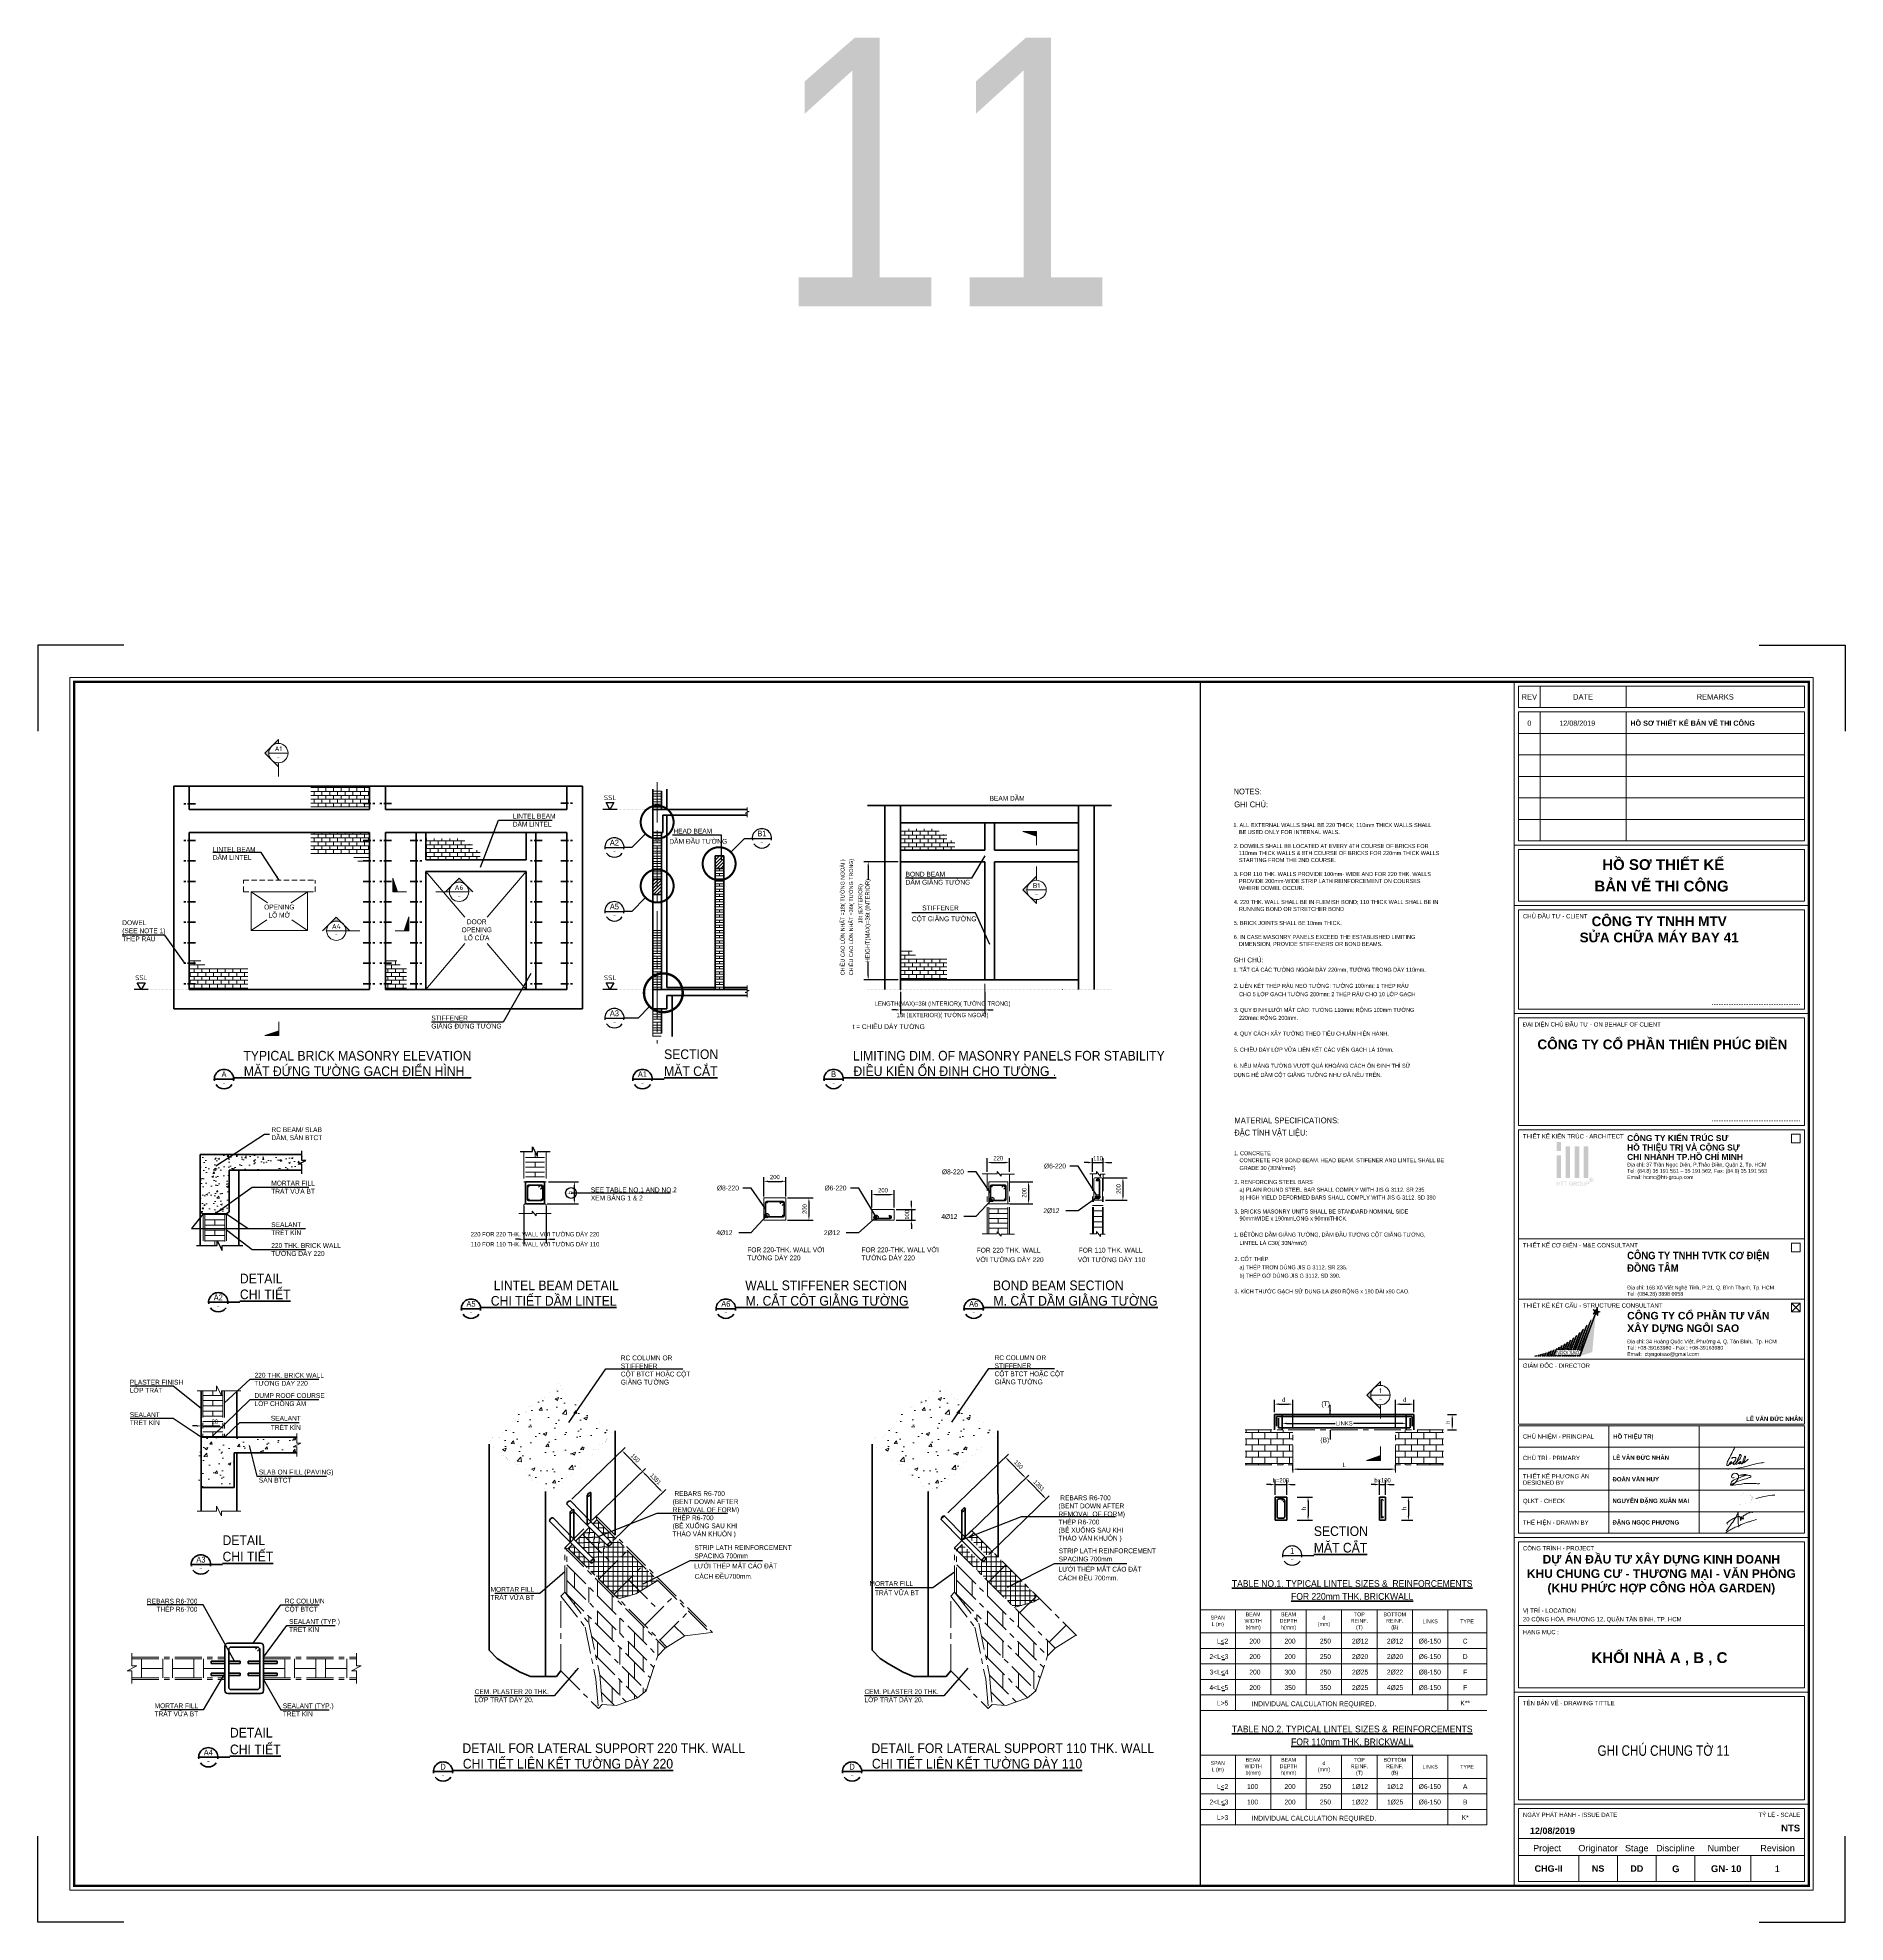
# Model space of a CAD drawing. Header units: millimetres. Extents: x -88960 to 836140, y 175458 to 320791.
# Drawn here: x 752040 to 836140, y 175458 to 263122 of the extents above; entities that cross this region are included whole.
import ezdxf
from ezdxf.enums import TextEntityAlignment as Align

# ---------------------------------------------------------------- set-up
doc = ezdxf.new("R2010")
doc.units = ezdxf.units.MM
doc.header["$LTSCALE"] = 1000
for name, pattern in [('CENTER', [2, 1.25, -0.25, 0.25, -0.25]), ('DOT', [0.25, 0, -0.25]), ('HIDDEN', [0.375, 0.25, -0.125])]:
    doc.linetypes.add(name, pattern=pattern)
doc.layers.get('0').update_dxf_attribs({"linetype": 'CONTINUOUS'})
doc.layers.get('DEFPOINTS').update_dxf_attribs({"linetype": 'CONTINUOUS'})
for name, color, linetype, lineweight in [('Ap0101_grid', 145, 'CENTER', 18), ('Ap0102_dim', 145, 'CONTINUOUS', 25), ('Ap0104_leader', 145, 'CONTINUOUS', 25), ('Ap0202_T', 141, 'CONTINUOUS', 25), ('Ap0205_T', 253, 'CONTINUOUS', 50), ('Ap0306_PHBS', 43, 'HIDDEN', 20), ('Ap0310_PSS', 130, 'CONTINUOUS', 18), ('Ap0311_H', 8, 'CONTINUOUS', 15), ('Ap0313_FL', 145, 'CONTINUOUS', 13), ('Ap0314_Kh', 253, 'CONTINUOUS', 15), ('Ap0402_Reinf.S', 6, 'CONTINUOUS', 35), ('CHG_XX_Khung ten$0$TEXT', 7, 'CONTINUOUS', 15), ('TEXT', 1, 'CONTINUOUS', 15)]:
    doc.layers.add(name, color=color, linetype=linetype, lineweight=lineweight)
doc.layers.add('CHG_XX_Khung ten$0$A1 BORDER$0$DGIONG', color=7, linetype='CONTINUOUS', lineweight=13, true_color=0x29ffff)
doc.layers.add('CHG_XX_Khung ten$0$A1 BORDER$0$STICK', color=7, linetype='CONTINUOUS', lineweight=9, true_color=0xe60000)
doc.layers.add('CHG_XX_Khung ten$0$TKTC', color=1, linetype='CONTINUOUS')
doc.styles.add('Ap_Vni-helve', font='VHELVEN_0.TTF', dxfattribs={"width": 0.8, "height": 1})
doc.styles.add('Arial', font='arial.ttf', dxfattribs={"width": 0.8})
doc.styles.add('Arial - Bold', font='arialbd.ttf', dxfattribs={"height": 2.5})
doc.styles.add('CHG_XX_Khung ten$0$A1 BORDER$0$ARIAL', font='arial.ttf')
doc.styles.add('CHG_XX_Khung ten$0$A1 BORDER$0$Arial - Bold', font='arialbd.ttf', dxfattribs={"height": 2.5})
doc.styles.add('CHG_XX_Khung ten$0$A1 BORDER$0$Star-AvoBold', font='VAVOB_0.TTF')
doc.styles.add('CHG_XX_Khung ten$0$A1 BORDER$0$Title Block DD$0$ARIAL', font='arial.ttf')
doc.styles.add('CHG_XX_Khung ten$0$A1 BORDER$0$Title Block DD$0$Arial - Bold', font='arialbd.ttf', dxfattribs={"height": 2.5})
doc.styles.add('CHG_XX_Khung ten$0$arial', font='arial.ttf')
doc.styles.add('CHG_XX_Khung ten$0$Arial - Bold', font='arialbd.ttf')
doc.styles.add('CHG_XX_Khung ten$0$ArialB', font='arialbd.ttf')
doc.styles.add('CHG_XX_Khung ten$0$title block pccc$0$ARIAL', font='arial.ttf')
doc.styles.add('CHG_XX_Khung ten$0$title block pccc$0$Arial - Bold', font='arialbd.ttf', dxfattribs={"height": 2.5})
doc.styles.add('ISOCP', font='isocp.shx')
doc.styles.add('S-TEXT18', font='ISOCP.shx')
doc.styles.add('S-TEXT25', font='VN_VNI.shx', dxfattribs={"width": 0.85})
doc.styles.add('S-TEXT35', font='VHELVEN_0.TTF', dxfattribs={"width": 0.9})
doc.styles.add('S-TEXT50', font='VHELVEN_0.TTF', dxfattribs={"width": 0.9})
doc.styles.add('TTP-HelCon', font='VHELVCN_0.TTF')
doc.dimstyles.new('SDIM_100_STD', dxfattribs={"dimscale": 100, "dimtxt": 2, "dimasz": 2, "dimexe": 2, "dimexo": 1, "dimgap": 1, "dimtad": 1, "dimdec": 0, "dimtxsty": 'S-TEXT25', "dimcen": 2.5, "dimdle": 2, "dimclrd": 256, "dimclre": 256, "dimclrt": 7, "dimadec": 0, "dimazin": 0, "dimtfac": 1, "dimtdec": 0, "dimtix": 1, "dimtmove": 0, "dimatfit": 3, "dimfxl": 1, "dimarcsym": 0})
doc.dimstyles.new('SDIM_20', dxfattribs={"dimscale": 20, "dimtxt": 2.5, "dimasz": 2, "dimexe": 2, "dimexo": 1, "dimgap": 1, "dimtad": 1, "dimdec": 0, "dimtxsty": 'S-TEXT25', "dimblk": 'SMALL', "dimcen": 2.5, "dimdle": 2, "dimclrd": 256, "dimclre": 256, "dimclrt": 7, "dimadec": 0, "dimazin": 0, "dimtfac": 1, "dimtdec": 0, "dimtix": 1, "dimtmove": 0, "dimatfit": 3, "dimfxl": 1, "dimarcsym": 0})
pattern_1 = [(45, (774645.11, 182337.66), (-79.62906, 79.62906), [])]
pattern_2 = [(0, (754185.3, 182788.11), (0, 180.18), []), (90, (754185.3, 182788.11), (-180.18, 180.18), [180.18, -180.18])]
pattern_3 = [(0, (744003.12, 182337.66), (0, 180.18), []), (90, (744003.12, 182337.66), (-180.18, 180.18), [180.18, -180.18])]

# ---------------------------------------------------------------- blocks, each defined once
blk = doc.blocks.new('*D979')
at = {"layer": 'Ap0104_leader', "lineweight": -2, "transparency": 16777216}
for p, q in [((792082, 224793), (790481, 224793)), ((790681, 224593), (790681, 223966)), ((790681, 219497), (790681, 220123)), ((792082, 219297), (790481, 219297))]:
    blk.add_line(p, q, dxfattribs=at)
at = {"layer": 'Ap0104_leader', "transparency": 16777216}
for points in [[(790648, 224593), (790714, 224593), (790681, 224793)], [(790648, 219497), (790714, 219497), (790681, 219297)]]:
    blk.add_solid(points, dxfattribs=at)
at = {"layer": 'DEFPOINTS', "color": 0, "transparency": 16777216}
for p in [(792182, 224793), (790681, 219297), (792182, 219297)]:
    blk.add_point(p, dxfattribs=at)
at = {"layer": 'Ap0104_leader', "color": 7, "transparency": 16777216, "insert": (790681, 222045), "char_height": 200, "attachment_point": 5, "rotation": 90, "style": 'S-TEXT25'}
blk.add_mtext('HEIGHT(MAX)=36t (INTERIOR)', dxfattribs=at)
blk = doc.blocks.new('*D980')
at = {"layer": 'Ap0102_dim', "lineweight": -2, "transparency": 16777216}
for p, q in [((810440, 196480), (810440, 196737)), ((810640, 196537), (815015, 196537)), ((815215, 196480), (815215, 196737))]:
    blk.add_line(p, q, dxfattribs=at)
at = {"layer": 'Ap0102_dim', "transparency": 16777216}
for points in [[(810640, 196570), (810640, 196504), (810440, 196537)], [(815015, 196570), (815015, 196504), (815215, 196537)]]:
    blk.add_solid(points, dxfattribs=at)
at = {"layer": 'DEFPOINTS', "color": 0, "transparency": 16777216}
for p in [(810440, 196380), (815215, 196537), (815215, 196380)]:
    blk.add_point(p, dxfattribs=at)
at = {"layer": 'Ap0102_dim', "color": 7, "transparency": 16777216, "insert": (812828, 196737), "char_height": 200, "attachment_point": 5, "style": 'S-TEXT25'}
blk.add_mtext('L', dxfattribs=at)
blk = doc.blocks.new('*D981')
at = {"layer": 'Ap0102_dim', "lineweight": -2, "transparency": 16777216}
for p, q in [((809585, 199183), (809585, 199761)), ((809785, 199561), (810240, 199561)), ((810440, 198462), (810440, 199761))]:
    blk.add_line(p, q, dxfattribs=at)
at = {"layer": 'Ap0102_dim', "transparency": 16777216}
for points in [[(809785, 199594), (809785, 199527), (809585, 199561)], [(810240, 199594), (810240, 199527), (810440, 199561)]]:
    blk.add_solid(points, dxfattribs=at)
at = {"layer": 'DEFPOINTS', "color": 0, "transparency": 16777216}
for p in [(809585, 199083), (810440, 199561), (810440, 198362)]:
    blk.add_point(p, dxfattribs=at)
at = {"layer": 'Ap0102_dim', "color": 7, "transparency": 16777216, "insert": (810013, 199761), "char_height": 200, "attachment_point": 5, "style": 'S-TEXT25'}
blk.add_mtext('d', dxfattribs=at)
blk = doc.blocks.new('*D982')
at = {"layer": 'Ap0102_dim', "lineweight": -2, "transparency": 16777216}
for p, q in [((815215, 198462), (815215, 199761)), ((815415, 199561), (815871, 199561)), ((816071, 199183), (816071, 199761))]:
    blk.add_line(p, q, dxfattribs=at)
at = {"layer": 'Ap0102_dim', "transparency": 16777216}
for points in [[(815415, 199594), (815415, 199527), (815215, 199561)], [(815871, 199594), (815871, 199527), (816071, 199561)]]:
    blk.add_solid(points, dxfattribs=at)
at = {"layer": 'DEFPOINTS', "color": 0, "transparency": 16777216}
for p in [(816071, 199561), (816071, 199083), (815215, 198362)]:
    blk.add_point(p, dxfattribs=at)
at = {"layer": 'Ap0102_dim', "color": 7, "transparency": 16777216, "insert": (815643, 199761), "char_height": 200, "attachment_point": 5, "style": 'S-TEXT25'}
blk.add_mtext('d', dxfattribs=at)
blk = doc.blocks.new('*D983')
at = {"layer": 'Ap0102_dim', "lineweight": -2, "transparency": 16777216}
for p, q in [((817632, 199083), (818051, 199083)), ((817632, 198362), (818051, 198362)), ((817851, 198883), (817851, 198562))]:
    blk.add_line(p, q, dxfattribs=at)
at = {"layer": 'Ap0102_dim', "transparency": 16777216}
for points in [[(817818, 198883), (817884, 198883), (817851, 199083)], [(817818, 198562), (817884, 198562), (817851, 198362)]]:
    blk.add_solid(points, dxfattribs=at)
at = {"layer": 'DEFPOINTS', "color": 0, "transparency": 16777216}
for p in [(817532, 199083), (817532, 198362), (817851, 198362)]:
    blk.add_point(p, dxfattribs=at)
at = {"layer": 'Ap0102_dim', "color": 7, "transparency": 16777216, "insert": (817651, 198722), "char_height": 200, "attachment_point": 5, "rotation": 90, "style": 'S-TEXT25'}
blk.add_mtext('h', dxfattribs=at)
blk = doc.blocks.new('*D984')
at = {"layer": 'Ap0102_dim', "lineweight": -2, "transparency": 16777216}
for p, q in [((815493, 195240), (816012, 195240)), ((815812, 195040), (815812, 194359)), ((815493, 194159), (816012, 194159))]:
    blk.add_line(p, q, dxfattribs=at)
at = {"layer": 'Ap0102_dim', "transparency": 16777216}
for points in [[(815779, 195040), (815846, 195040), (815812, 195240)], [(815779, 194359), (815846, 194359), (815812, 194159)]]:
    blk.add_solid(points, dxfattribs=at)
at = {"layer": 'DEFPOINTS', "color": 0, "transparency": 16777216}
for p in [(815393, 195240), (815393, 194159), (815812, 194159)]:
    blk.add_point(p, dxfattribs=at)
at = {"layer": 'Ap0102_dim', "color": 7, "transparency": 16777216, "insert": (815612, 194700), "char_height": 200, "attachment_point": 5, "rotation": 90, "style": 'S-TEXT25'}
blk.add_mtext('h', dxfattribs=at)
blk = doc.blocks.new('*D985')
at = {"layer": 'Ap0102_dim', "lineweight": -2, "transparency": 16777216}
for p, q in [((810645, 195240), (811345, 195240)), ((811145, 195040), (811145, 194359)), ((810645, 194159), (811345, 194159))]:
    blk.add_line(p, q, dxfattribs=at)
at = {"layer": 'Ap0102_dim', "transparency": 16777216}
for points in [[(811112, 195040), (811178, 195040), (811145, 195240)], [(811112, 194359), (811178, 194359), (811145, 194159)]]:
    blk.add_solid(points, dxfattribs=at)
at = {"layer": 'DEFPOINTS', "color": 0, "transparency": 16777216}
for p in [(810545, 195240), (810545, 194159), (811145, 194159)]:
    blk.add_point(p, dxfattribs=at)
at = {"layer": 'Ap0102_dim', "color": 7, "transparency": 16777216, "insert": (810945, 194700), "char_height": 200, "attachment_point": 5, "rotation": 90, "style": 'S-TEXT25'}
blk.add_mtext('h', dxfattribs=at)
blk = doc.blocks.new('*D986')
at = {"layer": 'Ap0102_dim', "lineweight": -2, "transparency": 16777216}
for p, q in [((809410, 195819), (809210, 195819)), ((809610, 195340), (809610, 196019)), ((809610, 195819), (810151, 195819)), ((810151, 195340), (810151, 196019)), ((810351, 195819), (810551, 195819))]:
    blk.add_line(p, q, dxfattribs=at)
at = {"layer": 'Ap0102_dim', "transparency": 16777216}
for points in [[(809410, 195852), (809410, 195786), (809610, 195819)], [(810351, 195852), (810351, 195786), (810151, 195819)]]:
    blk.add_solid(points, dxfattribs=at)
at = {"layer": 'DEFPOINTS', "color": 0, "transparency": 16777216}
for p in [(810151, 195819), (809610, 195240), (810151, 195240)]:
    blk.add_point(p, dxfattribs=at)
at = {"layer": 'Ap0102_dim', "color": 7, "transparency": 16777216, "insert": (809880, 196019), "char_height": 200, "attachment_point": 5, "style": 'S-TEXT25'}
blk.add_mtext('b=200', dxfattribs=at)
blk = doc.blocks.new('*D987')
at = {"layer": 'Ap0102_dim', "lineweight": -2, "transparency": 16777216}
for p, q in [((814275, 195819), (814075, 195819)), ((814475, 195340), (814475, 196019)), ((814475, 195819), (814745, 195819)), ((814745, 195340), (814745, 196019)), ((814945, 195819), (815145, 195819))]:
    blk.add_line(p, q, dxfattribs=at)
at = {"layer": 'Ap0102_dim', "transparency": 16777216}
for points in [[(814275, 195852), (814275, 195786), (814475, 195819)], [(814945, 195852), (814945, 195786), (814745, 195819)]]:
    blk.add_solid(points, dxfattribs=at)
at = {"layer": 'DEFPOINTS', "color": 0, "transparency": 16777216}
for p in [(814745, 195819), (814475, 195240), (814745, 195240)]:
    blk.add_point(p, dxfattribs=at)
at = {"layer": 'Ap0102_dim', "color": 7, "transparency": 16777216, "insert": (814610, 196019), "char_height": 200, "attachment_point": 5, "style": 'S-TEXT25'}
blk.add_mtext('b=100', dxfattribs=at)
blk = doc.blocks.new('*D988')
at = {"layer": 'Ap0102_dim', "lineweight": -2, "transparency": 16777216}
for p, q in [((796213, 210370), (796213, 211000)), ((796413, 210800), (797049, 210800)), ((797249, 210370), (797249, 211000))]:
    blk.add_line(p, q, dxfattribs=at)
at = {"layer": 'Ap0102_dim', "transparency": 16777216}
for points in [[(796413, 210833), (796413, 210766), (796213, 210800)], [(797049, 210833), (797049, 210766), (797249, 210800)]]:
    blk.add_solid(points, dxfattribs=at)
at = {"layer": 'DEFPOINTS', "color": 0, "transparency": 16777216}
for p in [(797249, 210800), (796213, 210270), (797249, 210270)]:
    blk.add_point(p, dxfattribs=at)
at = {"layer": 'Ap0102_dim', "color": 7, "transparency": 16777216, "insert": (796731, 211000), "char_height": 200, "attachment_point": 5, "style": 'S-TEXT25'}
blk.add_mtext('220', dxfattribs=at)
blk = doc.blocks.new('*D989')
at = {"layer": 'Ap0102_dim', "lineweight": -2, "transparency": 16777216}
for p, q in [((800923, 210797), (800723, 210797)), ((801123, 210370), (801123, 210997)), ((801123, 210797), (801619, 210797)), ((801619, 210365), (801619, 210997)), ((801819, 210797), (802019, 210797))]:
    blk.add_line(p, q, dxfattribs=at)
at = {"layer": 'Ap0102_dim', "transparency": 16777216}
for points in [[(800923, 210830), (800923, 210763), (801123, 210797)], [(801819, 210830), (801819, 210763), (801619, 210797)]]:
    blk.add_solid(points, dxfattribs=at)
at = {"layer": 'DEFPOINTS', "color": 0, "transparency": 16777216}
for p in [(801619, 210797), (801123, 210270), (801619, 210265)]:
    blk.add_point(p, dxfattribs=at)
at = {"layer": 'Ap0102_dim', "color": 7, "transparency": 16777216, "insert": (801371, 210997), "char_height": 200, "attachment_point": 5, "style": 'S-TEXT25'}
blk.add_mtext('110', dxfattribs=at)
blk = doc.blocks.new('*D990')
at = {"layer": 'Ap0102_dim', "lineweight": -2, "transparency": 16777216}
for p, q in [((797250, 209909), (798341, 209909)), ((798141, 209709), (798141, 209073)), ((797277, 208873), (798341, 208873))]:
    blk.add_line(p, q, dxfattribs=at)
at = {"layer": 'Ap0102_dim', "transparency": 16777216}
for points in [[(798107, 209709), (798174, 209709), (798141, 209909)], [(798107, 209073), (798174, 209073), (798141, 208873)]]:
    blk.add_solid(points, dxfattribs=at)
at = {"layer": 'DEFPOINTS', "color": 0, "transparency": 16777216}
for p in [(797150, 209909), (797177, 208873), (798141, 208873)]:
    blk.add_point(p, dxfattribs=at)
at = {"layer": 'Ap0102_dim', "color": 7, "transparency": 16777216, "insert": (797941, 209391), "char_height": 200, "attachment_point": 5, "rotation": 90, "style": 'S-TEXT25'}
blk.add_mtext('200', dxfattribs=at)
blk = doc.blocks.new('*D991')
at = {"layer": 'Ap0102_dim', "lineweight": -2, "transparency": 16777216}
for p, q in [((801628, 210089), (802731, 210089)), ((802531, 209889), (802531, 209253)), ((801719, 209053), (802731, 209053))]:
    blk.add_line(p, q, dxfattribs=at)
at = {"layer": 'Ap0102_dim', "transparency": 16777216}
for points in [[(802497, 209889), (802564, 209889), (802531, 210089)], [(802497, 209253), (802564, 209253), (802531, 209053)]]:
    blk.add_solid(points, dxfattribs=at)
at = {"layer": 'DEFPOINTS', "color": 0, "transparency": 16777216}
for p in [(801528, 210089), (801619, 209053), (802531, 209053)]:
    blk.add_point(p, dxfattribs=at)
at = {"layer": 'Ap0102_dim', "color": 7, "transparency": 16777216, "insert": (802331, 209571), "char_height": 200, "attachment_point": 5, "rotation": 90, "style": 'S-TEXT25'}
blk.add_mtext('200', dxfattribs=at)
blk = doc.blocks.new('*D992')
at = {"layer": 'Ap0102_dim', "lineweight": -2, "transparency": 16777216}
for p, q in [((759445, 198546), (759245, 198546)), ((759645, 198122), (759645, 198746)), ((759645, 198009), (759645, 198746)), ((759845, 198546), (760520, 198546))]:
    blk.add_line(p, q, dxfattribs=at)
at = {"layer": 'Ap0102_dim', "transparency": 16777216}
for points in [[(759445, 198579), (759445, 198513), (759645, 198546)], [(759845, 198579), (759845, 198513), (759645, 198546)]]:
    blk.add_solid(points, dxfattribs=at)
at = {"layer": 'DEFPOINTS', "color": 0, "transparency": 16777216}
for p in [(759645, 198546), (759645, 198022), (759645, 197909)]:
    blk.add_point(p, dxfattribs=at)
at = {"layer": 'Ap0102_dim', "color": 7, "transparency": 16777216, "insert": (760282, 198746), "char_height": 200, "attachment_point": 5, "style": 'S-TEXT25'}
blk.add_mtext('20', dxfattribs=at)
blk = doc.blocks.new('*D993')
at = {"layer": 'Ap0102_dim', "lineweight": -2, "transparency": 16777216}
for p, q in [((774663, 208769), (774663, 207030)), ((775699, 208769), (775699, 207030)), ((774463, 207230), (774263, 207230)), ((774663, 207230), (775699, 207230)), ((775899, 207230), (776099, 207230))]:
    blk.add_line(p, q, dxfattribs=at)
at = {"layer": 'Ap0102_dim', "transparency": 16777216}
for points in [[(774463, 207263), (774463, 207197), (774663, 207230)], [(775899, 207263), (775899, 207197), (775699, 207230)]]:
    blk.add_solid(points, dxfattribs=at)
at = {"layer": 'DEFPOINTS', "color": 0, "transparency": 16777216}
for p in [(774663, 208869), (775699, 208869), (775699, 207230)]:
    blk.add_point(p, dxfattribs=at)
at = {"layer": 'Ap0102_dim', "color": 7, "transparency": 16777216, "char_height": 200, "attachment_point": 5, "style": 'S-TEXT25'}
for s, insert in [('220 FOR 220 THK. WALL VÔÙI TÖÔØNG DAØY 220', (775181, 207463)), ('110 FOR 110 THK. WALL VÔÙI TÖÔØNG DAØY 110', (775181, 206997))]:
    blk.add_mtext(s, dxfattribs=dict(at, insert=insert))
blk = doc.blocks.new('*D994')
at = {"layer": 'Ap0102_dim', "lineweight": -2, "transparency": 16777216}
for p, q in [((775799, 209908), (777209, 209908)), ((777009, 209072), (777009, 209708)), ((775745, 208872), (777209, 208872))]:
    blk.add_line(p, q, dxfattribs=at)
at = {"layer": 'Ap0102_dim', "transparency": 16777216}
for points in [[(776976, 209708), (777042, 209708), (777009, 209908)], [(776976, 209072), (777042, 209072), (777009, 208872)]]:
    blk.add_solid(points, dxfattribs=at)
at = {"layer": 'DEFPOINTS', "color": 0, "transparency": 16777216}
for p in [(775699, 209908), (777009, 209908), (775645, 208872)]:
    blk.add_point(p, dxfattribs=at)
at = {"layer": 'Ap0102_dim', "color": 7, "transparency": 16777216, "insert": (776809, 209390), "char_height": 200, "attachment_point": 5, "rotation": 90, "style": 'S-TEXT25'}
blk.add_mtext('h', dxfattribs=at)
blk = doc.blocks.new('*D995')
at = {"layer": 'Ap0102_dim', "lineweight": -2, "transparency": 16777216}
for p, q in [((785819, 209226), (785819, 210124)), ((786019, 209924), (786655, 209924)), ((786855, 209226), (786855, 210124))]:
    blk.add_line(p, q, dxfattribs=at)
at = {"layer": 'Ap0102_dim', "transparency": 16777216}
for points in [[(786019, 209958), (786019, 209891), (785819, 209924)], [(786655, 209958), (786655, 209891), (786855, 209924)]]:
    blk.add_solid(points, dxfattribs=at)
at = {"layer": 'DEFPOINTS', "color": 0, "transparency": 16777216}
for p in [(786855, 209924), (785819, 209126), (786855, 209126)]:
    blk.add_point(p, dxfattribs=at)
at = {"layer": 'Ap0102_dim', "color": 7, "transparency": 16777216, "insert": (786337, 210124), "char_height": 200, "attachment_point": 5, "style": 'S-TEXT25'}
blk.add_mtext('200', dxfattribs=at)
blk = doc.blocks.new('*D996')
at = {"layer": 'Ap0102_dim', "lineweight": -2, "transparency": 16777216}
for p, q in [((786928, 209153), (788121, 209153)), ((787921, 208953), (787921, 208317)), ((786928, 208117), (788121, 208117))]:
    blk.add_line(p, q, dxfattribs=at)
at = {"layer": 'Ap0102_dim', "transparency": 16777216}
for points in [[(787888, 208953), (787955, 208953), (787921, 209153)], [(787888, 208317), (787955, 208317), (787921, 208117)]]:
    blk.add_solid(points, dxfattribs=at)
at = {"layer": 'DEFPOINTS', "color": 0, "transparency": 16777216}
for p in [(786828, 209153), (786828, 208117), (787921, 208117)]:
    blk.add_point(p, dxfattribs=at)
at = {"layer": 'Ap0102_dim', "color": 7, "transparency": 16777216, "insert": (787721, 208635), "char_height": 200, "attachment_point": 5, "rotation": 90, "style": 'S-TEXT25'}
blk.add_mtext('200', dxfattribs=at)
blk = doc.blocks.new('*D997')
at = {"layer": 'Ap0102_dim', "lineweight": -2, "transparency": 16777216}
for p, q in [((792687, 208813), (792687, 209013)), ((791987, 208613), (792887, 208613)), ((791987, 208117), (792887, 208117)), ((792687, 208613), (792687, 208117)), ((792687, 207917), (792687, 207717))]:
    blk.add_line(p, q, dxfattribs=at)
at = {"layer": 'Ap0102_dim', "transparency": 16777216}
for points in [[(792654, 208813), (792721, 208813), (792687, 208613)], [(792654, 207917), (792721, 207917), (792687, 208117)]]:
    blk.add_solid(points, dxfattribs=at)
at = {"layer": 'DEFPOINTS', "color": 0, "transparency": 16777216}
for p in [(791887, 208613), (791887, 208117), (792687, 208117)]:
    blk.add_point(p, dxfattribs=at)
at = {"layer": 'Ap0102_dim', "color": 7, "transparency": 16777216, "insert": (792487, 208365), "char_height": 200, "attachment_point": 5, "rotation": 90, "style": 'S-TEXT25'}
blk.add_mtext('100', dxfattribs=at)
blk = doc.blocks.new('*D998')
at = {"layer": 'Ap0102_dim', "lineweight": -2, "transparency": 16777216}
for p, q in [((790851, 208713), (790851, 209509)), ((791051, 209309), (791687, 209309)), ((791887, 208713), (791887, 209509))]:
    blk.add_line(p, q, dxfattribs=at)
at = {"layer": 'Ap0102_dim', "transparency": 16777216}
for points in [[(791051, 209342), (791051, 209275), (790851, 209309)], [(791687, 209342), (791687, 209275), (791887, 209309)]]:
    blk.add_solid(points, dxfattribs=at)
at = {"layer": 'DEFPOINTS', "color": 0, "transparency": 16777216}
for p in [(791887, 209309), (790851, 208613), (791887, 208613)]:
    blk.add_point(p, dxfattribs=at)
at = {"layer": 'Ap0102_dim', "color": 7, "transparency": 16777216, "insert": (791369, 209509), "char_height": 200, "attachment_point": 5, "style": 'S-TEXT25'}
blk.add_mtext('200', dxfattribs=at)
blk = doc.blocks.new('*D999')
at = {"layer": 'Ap0102_dim', "lineweight": -2, "transparency": 16777216}
for p, q in [((776898, 195133), (779371, 197539)), ((779367, 197256), (780034, 196571)), ((777843, 194161), (780317, 196567))]:
    blk.add_line(p, q, dxfattribs=at)
at = {"layer": 'Ap0102_dim', "transparency": 16777216}
for points in [[(779391, 197279), (779343, 197233), (779228, 197400)], [(780058, 196594), (780010, 196548), (780173, 196427)]]:
    blk.add_solid(points, dxfattribs=at)
at = {"layer": 'DEFPOINTS', "color": 0, "transparency": 16777216}
for p in [(780173, 196427), (776826, 195063), (777772, 194091)]:
    blk.add_point(p, dxfattribs=at)
at = {"layer": 'Ap0102_dim', "color": 7, "transparency": 16777216, "insert": (779844, 197053), "char_height": 200, "attachment_point": 5, "rotation": 314.21256, "style": 'S-TEXT25'}
blk.add_mtext('150', dxfattribs=at)
blk = doc.blocks.new('*D1000')
at = {"layer": 'Ap0102_dim', "lineweight": -2, "transparency": 16777216}
for p, q in [((778792, 193198), (781259, 195598)), ((780313, 196284), (780976, 195602))]:
    blk.add_line(p, q, dxfattribs=at)
at = {"layer": 'Ap0102_dim', "transparency": 16777216}
for points in [[(780337, 196307), (780289, 196261), (780173, 196427)], [(781000, 195625), (780952, 195579), (781116, 195459)]]:
    blk.add_solid(points, dxfattribs=at)
at = {"layer": 'DEFPOINTS', "color": 0, "transparency": 16777216}
for p in [(781116, 195459), (777772, 194091), (778720, 193128)]:
    blk.add_point(p, dxfattribs=at)
at = {"layer": 'Ap0102_dim', "color": 7, "transparency": 16777216, "insert": (780788, 196083), "char_height": 200, "attachment_point": 5, "rotation": 314.21256, "style": 'S-TEXT25'}
blk.add_mtext('1351', dxfattribs=at)
blk = doc.blocks.new('*D1001')
at = {"layer": 'Ap0102_dim', "lineweight": -2, "transparency": 16777216}
for p, q in [((794389, 194504), (797200, 197239)), ((797196, 196956), (797871, 196262)), ((795344, 193524), (798154, 196258))]:
    blk.add_line(p, q, dxfattribs=at)
at = {"layer": 'Ap0102_dim', "transparency": 16777216}
for points in [[(797220, 196980), (797172, 196933), (797056, 197100)], [(797895, 196285), (797847, 196239), (798011, 196119)]]:
    blk.add_solid(points, dxfattribs=at)
at = {"layer": 'DEFPOINTS', "color": 0, "transparency": 16777216}
for p in [(798011, 196119), (794318, 194435), (795272, 193454)]:
    blk.add_point(p, dxfattribs=at)
at = {"layer": 'Ap0102_dim', "color": 7, "transparency": 16777216, "insert": (797677, 196749), "char_height": 200, "attachment_point": 5, "rotation": 314.21927, "style": 'S-TEXT25'}
blk.add_mtext('150', dxfattribs=at)
blk = doc.blocks.new('*D1002')
at = {"layer": 'Ap0102_dim', "lineweight": -2, "transparency": 16777216}
for p, q in [((798150, 195976), (798814, 195294)), ((796299, 192568), (799096, 195290))]:
    blk.add_line(p, q, dxfattribs=at)
at = {"layer": 'Ap0102_dim', "transparency": 16777216}
for points in [[(798174, 195999), (798126, 195952), (798011, 196119)], [(798838, 195317), (798790, 195271), (798953, 195150)]]:
    blk.add_solid(points, dxfattribs=at)
at = {"layer": 'DEFPOINTS', "color": 0, "transparency": 16777216}
for p in [(798953, 195150), (795272, 193454), (796228, 192498)]:
    blk.add_point(p, dxfattribs=at)
at = {"layer": 'Ap0102_dim', "color": 7, "transparency": 16777216, "insert": (798625, 195774), "char_height": 200, "attachment_point": 5, "rotation": 314.21927, "style": 'S-TEXT25'}
blk.add_mtext('1351', dxfattribs=at)
blk = doc.blocks.new('*D1003')
at = {"layer": 'Ap0102_dim', "lineweight": -2, "transparency": 16777216}
for p, q in [((809945, 198983), (809945, 198466)), ((810145, 198666), (812400, 198666)), ((815511, 198666), (813256, 198666)), ((815711, 198983), (815711, 198466))]:
    blk.add_line(p, q, dxfattribs=at)
at = {"layer": 'Ap0102_dim', "transparency": 16777216}
for points in [[(810145, 198699), (810145, 198633), (809945, 198666)], [(815511, 198699), (815511, 198633), (815711, 198666)]]:
    blk.add_solid(points, dxfattribs=at)
at = {"layer": 'DEFPOINTS', "color": 0, "transparency": 16777216}
for p in [(809945, 199083), (815711, 199083), (815711, 198666)]:
    blk.add_point(p, dxfattribs=at)
at = {"layer": 'Ap0102_dim', "color": 7, "transparency": 16777216, "insert": (812828, 198666), "char_height": 200, "attachment_point": 5, "style": 'S-TEXT25'}
blk.add_mtext('LINKS', dxfattribs=at)
blk = doc.blocks.new('S007')
at = {"layer": 'Ap0202_T', "lineweight": 25, "style": 'ISOCP', "width": 1}
blk.add_attdef('SSCALE', text='', height=2.5, dxfattribs=at).set_placement((0, -2.36), align=Align.TOP_CENTER)
at = {"layer": 'Ap0205_T', "ltscale": 100, "style": 'Arial', "width": 0.8}
for tag, p in [('HEADING_1', (0, 7.99)), ('%%UHEADING_2', (0, 0))]:
    blk.add_attdef(tag, text='', height=5, dxfattribs=at).set_placement(p, align=Align.BOTTOM_CENTER)
blk = doc.blocks.new('S008')
at = {"color": 0}
blk.add_line((-5, 0), (5, 0), dxfattribs=at)
for start_param, end_param in [(6.107277, 9.600681), (10.037379, 11.953764)]:
    blk.add_ellipse((0, 0), major_axis=(5, 0), ratio=1, start_param=start_param, end_param=end_param, dxfattribs=at)
at = {"layer": 'Ap0202_T', "style": 'Arial', "width": 0.8}
blk.add_attdef('DETT', text='', height=3, dxfattribs=at).set_placement((0, 0.11), align=Align.BOTTOM_CENTER)
at = {"layer": 'Ap0202_T', "lineweight": 35, "style": 'ISOCP', "width": 1}
blk.add_attdef('C/REF', text='', height=2, dxfattribs=at).set_placement((0, -0.88), align=Align.TOP_CENTER)
blk = doc.blocks.new('S017')
at = {"color": 0, "linetype": 'ByBlock'}
blk.add_line((3.63, 0), (-3.63, 0), dxfattribs=at)
blk.add_lwpolyline([(0, 0), (-2.02, 3.5), (2.02, 3.5), (0, 0)], dxfattribs=at)
at = {"color": 0, "linetype": 'ByBlock', "style": 'ISOCP'}
for tag, p in [('LEVEL_ABOVE', (0.07, 9.02)), ('LEVEL_DOWN', (0.07, 4.85))]:
    blk.add_attdef(tag, text='', height=2.5, dxfattribs=at).set_placement(p, align=Align.CENTER)
blk = doc.blocks.new('_Small')
at = {"color": 0, "linetype": 'ByBlock', "lineweight": -2}
blk.add_circle((0, 0), 0.25, dxfattribs=at)
blk = doc.blocks.new('S002g')
h = blk.add_hatch(color=256)
h.paths.add_polyline_path([(0, 7.07), (0, 5, 0.198356), (-3.53, 3.54)])
h.paths.add_polyline_path([(0, -5), (0, -7.07), (-7.07, 0), (-3.54, 3.53, 0.667404)])
at = {"color": 0, "linetype": 'ByBlock'}
for p, q in [((-7.07, 0), (0, 7.07)), ((0, 7.07), (0, 5)), ((0, -7.07), (-7.07, 0))]:
    blk.add_line(p, q, dxfattribs=at)
at = {"color": 0}
blk.add_line((5, 0), (-5, 0), dxfattribs=at)
at = {"color": 0, "linetype": 'ByBlock'}
blk.add_lwpolyline([(0, -5), (0, -12.07)], dxfattribs=at)
at = {"color": 0}
blk.add_circle((0, 0), 5, dxfattribs=at)
at = {"color": 0, "linetype": 'ByBlock', "style": 'ISOCP'}
blk.add_attdef('SM', text='', height=2.5, dxfattribs=at).set_placement((0, 1), align=Align.CENTER)
at = {"color": 7, "linetype": 'ByBlock', "style": 'ISOCP'}
blk.add_attdef('DN', text='', height=2, dxfattribs=at).set_placement((0, -1), align=Align.TOP_CENTER)
blk = doc.blocks.new('S002a')
at = {"linetype": 'Continuous'}
h = blk.add_hatch(color=0, dxfattribs=at)
h.paths.add_polyline_path([(0, 7.07), (-3.54, 3.53), (-3.54, 3.53, -0.414171), (3.53, 3.54)])
h.paths.add_polyline_path([(-3.54, 3.53), (-3.54, 3.53), (-7.07, 0), (-5, 0, -0.198394)])
h.paths.add_polyline_path([(3.54, 3.53, -0.198356), (5, 0), (7.07, 0)])
at = {"color": 0, "linetype": 'ByBlock'}
for p, q in [((0, 7.07), (-7.07, 0)), ((12.07, 0), (-5, 0)), ((0, 7.07), (7.07, 0))]:
    blk.add_line(p, q, dxfattribs=at)
blk.add_lwpolyline([(3.54, 3.53), (3.03, 3.98), (2.37, 4.4), (1.6, 4.74), (0.74, 4.95), (0, 5), (-0.42, 4.98), (-1.36, 4.81), (-2.04, 4.57), (-2.6, 4.27), (-3.11, 3.91), (-3.54, 3.53)], dxfattribs=at)
blk.add_circle((0, 0), 5, dxfattribs=at)
at = {"color": 0, "linetype": 'ByBlock', "style": 'ISOCP'}
blk.add_attdef('SM', text='', height=2.5, dxfattribs=at).set_placement((0, 1), align=Align.CENTER)
at = {"color": 7, "linetype": 'ByBlock', "style": 'ISOCP'}
blk.add_attdef('DN', text='', height=2, dxfattribs=at).set_placement((0, -1), align=Align.TOP_CENTER)
blk = doc.blocks.new('S002at')
at = {"linetype": 'ByBlock'}
blk.add_hatch(color=0, dxfattribs=at).paths.add_polyline_path([(4.64, 0), (7.14, 0), (7.14, 7.14)])
at = {"color": 0, "linetype": 'ByBlock'}
blk.add_line((0, 0), (7.14, 0), dxfattribs=at)
blk.add_lwpolyline([(7.14, 0), (7.14, 7.14), (4.64, 0)], close=True, dxfattribs=at)
blk = doc.blocks.new('S002b')
at = {"linetype": 'Continuous'}
h = blk.add_hatch(color=0, dxfattribs=at)
h.paths.add_polyline_path([(0, 7.07), (-3.54, 3.53), (-3.54, 3.53, -0.414171), (3.53, 3.54)])
h.paths.add_polyline_path([(-3.54, 3.53), (-3.54, 3.53), (-7.07, 0), (-5, 0, -0.198394)])
h.paths.add_polyline_path([(3.54, 3.53, -0.198356), (5, 0), (7.07, 0)])
at = {"color": 0, "linetype": 'ByBlock'}
for p, q in [((-12.07, 0), (5, 0)), ((0, 7.07), (-7.07, 0)), ((0, 7.07), (7.07, 0))]:
    blk.add_line(p, q, dxfattribs=at)
blk.add_lwpolyline([(3.54, 3.53), (3.03, 3.98), (2.37, 4.4), (1.6, 4.74), (0.74, 4.95), (0, 5), (-0.42, 4.98), (-1.36, 4.81), (-2.04, 4.57), (-2.6, 4.27), (-3.11, 3.91), (-3.54, 3.53)], dxfattribs=at)
at = {"color": 0}
blk.add_circle((0, 0), 5, dxfattribs=at)
at = {"color": 0, "linetype": 'ByBlock', "style": 'ISOCP'}
blk.add_attdef('SM', text='', height=2.5, dxfattribs=at).set_placement((0, 1), align=Align.CENTER)
at = {"color": 7, "linetype": 'ByBlock', "style": 'ISOCP'}
blk.add_attdef('DN', text='', height=2, dxfattribs=at).set_placement((0, -1), align=Align.TOP_CENTER)
blk = doc.blocks.new('S002bt')
at = {"linetype": 'ByBlock'}
blk.add_hatch(color=0, dxfattribs=at).paths.add_polyline_path([(-4.64, 0), (-7.14, 0), (-7.14, 7.14)])
at = {"color": 0, "linetype": 'ByBlock'}
blk.add_line((0, 0), (-7.14, 0), dxfattribs=at)
blk.add_lwpolyline([(-7.14, 0), (-7.14, 7.14), (-4.64, 0)], close=True, dxfattribs=at)
blk = doc.blocks.new('*D1004')
at = {"layer": 'Ap0202_T', "lineweight": -2, "transparency": 16777216}
for p, q in [((792182, 218747), (792182, 217697)), ((796101, 218747), (796101, 217697)), ((791982, 217897), (791782, 217897)), ((792182, 217897), (796101, 217897)), ((796301, 217897), (796501, 217897))]:
    blk.add_line(p, q, dxfattribs=at)
at = {"layer": 'Ap0202_T', "transparency": 16777216}
for points in [[(791982, 217931), (791982, 217864), (792182, 217897)], [(796301, 217931), (796301, 217864), (796101, 217897)]]:
    blk.add_solid(points, dxfattribs=at)
at = {"layer": 'DEFPOINTS', "color": 0, "transparency": 16777216}
for p in [(792182, 218847), (796101, 218847), (796101, 217897)]:
    blk.add_point(p, dxfattribs=at)
at = {"layer": 'Ap0202_T', "color": 7, "transparency": 16777216, "char_height": 200, "attachment_point": 5, "style": 'S-TEXT25'}
for s, insert in [('LENGTH(MAX)=36t (INTERIOR)( TÖÔØNG TRONG)', (794142, 218164)), ('18t (EXTERIOR)( TÖÔØNG NGOAØI)', (794142, 217631))]:
    blk.add_mtext(s, dxfattribs=dict(at, insert=insert))
blk = doc.blocks.new('S002h')
h = blk.add_hatch(color=256)
h.paths.add_polyline_path([(0, -7.07), (0, -5, -0.198356), (-3.53, -3.54)])
h.paths.add_polyline_path([(0, 5), (0, 7.07), (-7.07, 0), (-3.54, -3.53, -0.667404)])
at = {"color": 0, "linetype": 'ByBlock'}
for p, q in [((0, 7.07), (-7.07, 0)), ((-7.07, 0), (0, -7.07)), ((0, -7.07), (0, -5))]:
    blk.add_line(p, q, dxfattribs=at)
at = {"color": 0}
blk.add_line((5, 0), (-5, 0), dxfattribs=at)
at = {"color": 0, "linetype": 'ByBlock'}
blk.add_lwpolyline([(0, 5), (0, 12.07)], dxfattribs=at)
at = {"color": 0}
blk.add_circle((0, 0), 5, dxfattribs=at)
at = {"color": 0, "linetype": 'ByBlock', "style": 'ISOCP'}
blk.add_attdef('SM', text='', height=2.5, dxfattribs=at).set_placement((0, 1), align=Align.CENTER)
at = {"color": 7, "linetype": 'ByBlock', "style": 'ISOCP'}
blk.add_attdef('DN', text='', height=2, dxfattribs=at).set_placement((0, -1), align=Align.TOP_CENTER)
blk = doc.blocks.new('S002ht')
at = {"linetype": 'ByBlock'}
blk.add_hatch(color=0, dxfattribs=at).paths.add_polyline_path([(0, 4.64), (0, 7.14), (-7.14, 7.14)])
at = {"color": 0, "linetype": 'ByBlock'}
blk.add_line((0, 0), (0, 7.14), dxfattribs=at)
blk.add_lwpolyline([(0, 7.14), (-7.14, 7.14), (0, 4.64)], close=True, dxfattribs=at)
blk = doc.blocks.new('S002gt')
at = {"linetype": 'ByBlock'}
blk.add_hatch(color=0, dxfattribs=at).paths.add_polyline_path([(0, -4.64), (0, -7.14), (-7.14, -7.14)])
at = {"color": 0, "linetype": 'ByBlock'}
blk.add_line((0, 0), (0, -7.14), dxfattribs=at)
blk.add_lwpolyline([(0, -7.14), (-7.14, -7.14), (0, -4.64)], close=True, dxfattribs=at)
blk = doc.blocks.new('*D1005')
at = {"layer": 'Ap0104_leader', "lineweight": -2, "transparency": 16777216}
for p, q in [((792082, 224793), (790481, 224793)), ((790681, 224593), (790681, 223966)), ((790681, 219497), (790681, 220123)), ((792082, 219297), (790481, 219297))]:
    blk.add_line(p, q, dxfattribs=at)
at = {"layer": 'Ap0104_leader', "transparency": 16777216}
for points in [[(790648, 224593), (790714, 224593), (790681, 224793)], [(790648, 219497), (790714, 219497), (790681, 219297)]]:
    blk.add_solid(points, dxfattribs=at)
at = {"layer": 'DEFPOINTS', "color": 0, "transparency": 16777216}
for p in [(792182, 224793), (790681, 219297), (792182, 219297)]:
    blk.add_point(p, dxfattribs=at)
at = {"layer": 'Ap0104_leader', "color": 7, "transparency": 16777216, "insert": (790681, 222045), "char_height": 200, "attachment_point": 5, "rotation": 90, "style": 'S-TEXT25'}
blk.add_mtext('HEIGHT(MAX)=36t (INTERIOR)', dxfattribs=at)
blk = doc.blocks.new('*D1006')
at = {"layer": 'Ap0202_T', "lineweight": -2, "transparency": 16777216}
for p, q in [((792182, 218747), (792182, 217697)), ((796101, 218747), (796101, 217697)), ((791982, 217897), (791782, 217897)), ((792182, 217897), (796101, 217897)), ((796301, 217897), (796501, 217897))]:
    blk.add_line(p, q, dxfattribs=at)
at = {"layer": 'Ap0202_T', "transparency": 16777216}
for points in [[(791982, 217931), (791982, 217864), (792182, 217897)], [(796301, 217931), (796301, 217864), (796101, 217897)]]:
    blk.add_solid(points, dxfattribs=at)
at = {"layer": 'DEFPOINTS', "color": 0, "transparency": 16777216}
for p in [(792182, 218847), (796101, 218847), (796101, 217897)]:
    blk.add_point(p, dxfattribs=at)
at = {"layer": 'Ap0202_T', "color": 7, "transparency": 16777216, "char_height": 200, "attachment_point": 5, "style": 'S-TEXT25'}
for s, insert in [('LENGTH(MAX)=36t (INTERIOR)( TÖÔØNG TRONG)', (794142, 218164)), ('18t (EXTERIOR)( TÖÔØNG NGOAØI)', (794142, 217631))]:
    blk.add_mtext(s, dxfattribs=dict(at, insert=insert))
blk = doc.blocks.new('TENBANVE100')
at = {"layer": 'Ap0314_Kh', "style": 'Ap_Vni-helve', "width": 0.8}
blk.add_attdef('TIENGANH100', text='', height=540, dxfattribs=at).set_placement((0, 507), align=Align.CENTER)
at = {"layer": 'Ap0314_Kh', "color": 243, "style": 'Ap_Vni-helve', "width": 0.8}
blk.add_attdef('TIENGVIET100', text='', height=540, dxfattribs=at).set_placement((0, -507), align=Align.CENTER)
blk = doc.blocks.new('CHG_XX_Khung ten$0$A1 BORDER$0$HTT-Logo')
at = {"true_color": 0x134fb3}
h = blk.add_hatch(color=154, dxfattribs=at)
h.paths.add_polyline_path([(3, 29.1), (0, 29.1), (0, 23.1), (3, 23.1)])
h.paths.add_polyline_path([(3, 20.1), (0, 20.1), (0, 5.1), (3, 5.1)])
h.paths.add_polyline_path([(9, 26.1), (6, 26.1), (6, 5.1), (9, 5.1)])
h.paths.add_polyline_path([(15, 26.1), (12, 26.1), (12, 5.1), (15, 5.1)])
h.paths.add_polyline_path([(21, 26.1), (18, 26.1), (18, 5.1), (21, 5.1)])
h.paths.add_polyline_path([(2.1, 2.7), (1.8, 2.7), (1.8, 1.6), (0.4, 1.6), (0.4, 2.7), (0, 2.7), (0, 0), (0.4, 0), (0.4, 1.3), (1.8, 1.3), (1.8, 0), (2.1, 0)])
h.paths.add_polyline_path([(4.6, 2.7), (2.5, 2.7), (2.5, 2.4), (3.4, 2.4), (3.4, 0), (3.8, 0), (3.8, 2.4), (4.6, 2.4)])
h.paths.add_polyline_path([(7, 2.7), (4.8, 2.7), (4.8, 2.4), (5.7, 2.4), (5.7, 0), (6.1, 0), (6.1, 2.4), (7, 2.4)])
h.paths.add_polyline_path([(8.6, 1.4), (8.6, 1.4), (8.7, 1.6), (8.7, 1.7), (8.7, 1.9), (8.8, 2), (8.9, 2.2), (9, 2.3), (9.2, 2.4), (9.3, 2.4), (9.4, 2.4), (9.6, 2.4), (9.8, 2.4), (10, 2.4), (10.1, 2.3), (10.3, 2.2), (10.3, 2), (10.4, 1.9), (10.7, 1.9), (10.7, 2.1), (10.6, 2.3), (10.5, 2.4), (10.4, 2.5), (10.3, 2.6), (10.2, 2.7), (10.1, 2.7), (10, 2.7), (9.8, 2.7), (9.6, 2.7), (9.6, 2.7), (9.4, 2.7), (9.2, 2.7), (9.1, 2.6), (8.9, 2.6), (8.9, 2.6), (8.7, 2.5), (8.6, 2.4), (8.5, 2.2), (8.4, 2.1), (8.4, 2), (8.3, 1.8), (8.3, 1.7), (8.3, 1.5), (8.3, 1.3), (8.3, 1.3), (8.3, 1.1), (8.3, 0.9), (8.4, 0.8), (8.4, 0.6), (8.5, 0.6), (8.6, 0.4), (8.7, 0.3), (8.8, 0.2), (8.9, 0.1), (9, 0.1), (9.2, 0), (9.3, 0), (9.5, 0), (9.7, 0), (9.7, 0), (9.9, 0), (10.1, 0), (10.2, 0.1), (10.3, 0.1), (10.5, 0.2), (10.6, 0.3), (10.8, 0.4), (10.8, 1.4), (9.6, 1.4), (9.6, 1.1), (10.4, 1.1), (10.4, 0.6), (10.4, 0.5), (10.3, 0.4), (10.1, 0.4), (10, 0.3), (9.8, 0.3), (9.6, 0.3), (9.6, 0.3), (9.4, 0.3), (9.3, 0.3), (9.1, 0.4), (9, 0.5), (8.9, 0.6), (8.8, 0.8), (8.7, 0.9), (8.7, 1), (8.7, 1.2)])
h.paths.add_polyline_path([(13.2, 1.4), (13.3, 1.5), (13.3, 1.5), (13.4, 1.6), (13.4, 1.8), (13.5, 2), (13.5, 2.1), (13.4, 2.2), (13.3, 2.4), (13.3, 2.4), (13.2, 2.5), (13, 2.6), (13, 2.6), (12.9, 2.7), (12.7, 2.7), (12.5, 2.7), (11.3, 2.7), (11.3, 0), (11.7, 0), (11.7, 1.2), (12.1, 1.2), (12.1, 1.2), (12.3, 1.2), (12.4, 1.1), (12.5, 1.1), (12.6, 0.9), (12.7, 0.9), (12.8, 0.7), (12.9, 0.6), (13.2, 0), (13.7, 0), (13.2, 0.7), (13.1, 0.8), (13, 1), (12.9, 1.1), (12.9, 1.1), (12.7, 1.2), (12.9, 1.3), (13, 1.3)])
h.paths.add_polyline_path([(11.7, 1.5), (11.7, 2.4), (12.5, 2.4), (12.7, 2.4), (12.8, 2.4), (13, 2.3), (13.1, 2.1), (13.1, 2), (13.1, 1.9), (13, 1.7), (13, 1.6), (12.8, 1.6), (12.6, 1.5), (12.4, 1.5)], flags=16)
h.paths.add_polyline_path([(16.5, 1.4), (16.5, 1.6), (16.4, 1.8), (16.4, 1.9), (16.3, 2.1), (16.3, 2.1), (16.2, 2.2), (16.1, 2.4), (16, 2.5), (15.9, 2.6), (15.8, 2.6), (15.7, 2.7), (15.5, 2.7), (15.4, 2.7), (15.2, 2.7), (15.2, 2.7), (15, 2.7), (14.8, 2.7), (14.7, 2.6), (14.5, 2.6), (14.4, 2.5), (14.3, 2.4), (14.2, 2.3), (14.1, 2.1), (14, 2), (14, 1.8), (13.9, 1.7), (13.9, 1.5), (13.9, 1.3), (13.9, 1.3), (13.9, 1.1), (14, 1), (14, 0.8), (14.1, 0.6), (14.1, 0.6), (14.2, 0.5), (14.3, 0.3), (14.4, 0.2), (14.5, 0.1), (14.6, 0.1), (14.7, 0), (14.9, 0), (15, 0), (15.2, 0), (15.2, 0), (15.4, 0), (15.5, 0), (15.7, 0), (15.9, 0.1), (15.9, 0.1), (16, 0.2), (16.1, 0.3), (16.2, 0.5), (16.3, 0.6), (16.4, 0.7), (16.4, 0.8), (16.5, 1), (16.5, 1.2), (16.5, 1.3)])
h.paths.add_polyline_path([(14.3, 1.4), (14.3, 1.6), (14.3, 1.8), (14.4, 2), (14.5, 2.1), (14.6, 2.2), (14.7, 2.3), (14.9, 2.4), (15, 2.4), (15.2, 2.4), (15.4, 2.4), (15.5, 2.4), (15.7, 2.3), (15.8, 2.2), (15.9, 2.1), (16, 1.9), (16, 1.9), (16.1, 1.7), (16.1, 1.5), (16.1, 1.3), (16.1, 1.1), (16.1, 0.9), (16, 0.8), (16, 0.7), (15.9, 0.5), (15.8, 0.5), (15.7, 0.4), (15.5, 0.3), (15.4, 0.3), (15.2, 0.3), (15.1, 0.3), (15, 0.3), (14.8, 0.3), (14.7, 0.4), (14.5, 0.5), (14.4, 0.7), (14.4, 0.8), (14.3, 1), (14.3, 1.1), (14.3, 1.3)], flags=16)
h.paths.add_polyline_path([(17.3, 2.7), (17, 2.7), (17, 1.1), (17, 0.9), (17, 0.7), (17, 0.6), (17.1, 0.5), (17.1, 0.4), (17.2, 0.3), (17.3, 0.2), (17.4, 0.1), (17.5, 0), (17.7, 0), (17.8, 0), (18, 0), (18.2, 0), (18.4, 0), (18.5, 0), (18.7, 0.1), (18.7, 0.1), (18.8, 0.2), (18.9, 0.3), (19, 0.5), (19, 0.6), (19.1, 0.8), (19.1, 0.9), (19.1, 1.1), (19.1, 2.7), (18.7, 2.7), (18.7, 1.1), (18.7, 1.1), (18.7, 0.9), (18.7, 0.7), (18.6, 0.6), (18.6, 0.5), (18.5, 0.4), (18.4, 0.3), (18.2, 0.3), (18, 0.3), (17.9, 0.3), (17.7, 0.3), (17.6, 0.4), (17.5, 0.5), (17.4, 0.6), (17.3, 0.8), (17.3, 0.9), (17.3, 1.1)])
h.paths.add_polyline_path([(21.4, 1.3), (21.5, 1.3), (21.6, 1.4), (21.7, 1.6), (21.7, 1.7), (21.7, 1.9), (21.7, 2), (21.7, 2.1), (21.7, 2.3), (21.6, 2.4), (21.4, 2.5), (21.4, 2.6), (21.3, 2.6), (21.1, 2.7), (21, 2.7), (20.9, 2.7), (20.7, 2.7), (19.7, 2.7), (19.7, 0), (20, 0), (20, 1.1), (20.7, 1.1), (20.8, 1.1), (21, 1.1), (21.1, 1.1), (21.3, 1.2)])
h.paths.add_polyline_path([(20, 1.4), (20, 2.4), (20.7, 2.4), (20.9, 2.4), (21.1, 2.4), (21.2, 2.3), (21.3, 2.2), (21.3, 2.1), (21.4, 1.9), (21.4, 1.8), (21.3, 1.7), (21.2, 1.5), (21.1, 1.5), (20.9, 1.4), (20.7, 1.4)], flags=16)
h.paths.add_polyline_path([(23.9, 2.8), (24, 2.9), (24.1, 3), (24.2, 3.1), (24.3, 3.2), (24.4, 3.3), (24.4, 3.4), (24.5, 3.6), (24.5, 3.8), (24.5, 3.9), (24.5, 4), (24.5, 4.1), (24.5, 4.3), (24.4, 4.5), (24.3, 4.6), (24.3, 4.7), (24.2, 4.8), (24.1, 4.9), (24, 5), (23.8, 5.1), (23.8, 5.2), (23.6, 5.2), (23.4, 5.3), (23.3, 5.3), (23.1, 5.3), (23.1, 5.3), (22.9, 5.3), (22.8, 5.3), (22.6, 5.2), (22.4, 5.1), (22.4, 5.1), (22.2, 5), (22.1, 4.9), (22, 4.8), (21.9, 4.6), (21.9, 4.6), (21.8, 4.4), (21.8, 4.3), (21.7, 4.1), (21.7, 3.9), (21.7, 3.9), (21.8, 3.7), (21.8, 3.5), (21.8, 3.4), (21.9, 3.2), (22, 3.2), (22, 3), (22.2, 2.9), (22.3, 2.8), (22.4, 2.7), (22.5, 2.7), (22.6, 2.6), (22.8, 2.6), (23, 2.5), (23.1, 2.5), (23.2, 2.5), (23.3, 2.6), (23.5, 2.6), (23.7, 2.6), (23.8, 2.7)])
h.paths.add_polyline_path([(22.5, 2.9), (22.5, 3), (22.3, 3.1), (22.2, 3.2), (22.1, 3.4), (22.1, 3.4), (22, 3.6), (22, 3.8), (22, 3.9), (22, 4), (22, 4.2), (22, 4.4), (22.1, 4.5), (22.2, 4.6), (22.3, 4.7), (22.4, 4.8), (22.6, 4.9), (22.6, 5), (22.8, 5), (23, 5.1), (23.1, 5.1), (23.2, 5.1), (23.4, 5.1), (23.5, 5), (23.7, 4.9), (23.8, 4.9), (23.9, 4.8), (24, 4.6), (24.1, 4.5), (24.2, 4.4), (24.2, 4.3), (24.3, 4.1), (24.3, 3.9), (24.3, 3.8), (24.3, 3.7), (24.2, 3.5), (24.1, 3.4), (24.1, 3.3), (24, 3.1), (23.8, 3), (23.7, 2.9), (23.6, 2.9), (23.5, 2.8), (23.3, 2.8), (23.1, 2.8), (23, 2.8), (22.9, 2.8), (22.7, 2.8)], flags=16)
h.paths.add_polyline_path([(22.5, 3.2), (22.5, 4.7), (23, 4.7), (23.2, 4.6), (23.4, 4.6), (23.5, 4.5), (23.6, 4.5), (23.7, 4.3), (23.7, 4.2), (23.6, 4.1), (23.6, 4), (23.4, 3.9), (23.2, 3.8), (23.4, 3.7), (23.5, 3.6), (23.6, 3.5), (23.8, 3.2), (23.5, 3.2), (23.3, 3.4), (23.2, 3.6), (23.1, 3.7), (23.1, 3.7), (22.9, 3.8), (22.9, 3.8), (22.8, 3.8), (22.8, 3.2)], flags=0)
h.paths.add_polyline_path([(22.8, 4), (22.8, 4.4), (23, 4.4), (23.1, 4.4), (23.3, 4.4), (23.4, 4.3), (23.4, 4.2), (23.3, 4.1), (23.2, 4), (23, 4)], flags=0)
blk = doc.blocks.new('CHG_XX_Khung ten')
at = {"layer": 'CHG_XX_Khung ten$0$A1 BORDER$0$DGIONG'}
h = blk.add_hatch(color=256, dxfattribs=at)
h.paths.add_polyline_path([(724.94, 283.19), (724.15, 281.97), (717.19, 263.38), (717.7, 263.38)])
h.paths.add_polyline_path([(722.81, 280.17), (722.1, 279.22), (717.21, 266.21), (717.72, 266.21)], flags=17)
h.paths.add_polyline_path([(720.93, 277.8), (720.27, 277.04), (716.19, 266.22), (716.7, 266.22)])
h.paths.add_polyline_path([(719.23, 275.93), (718.6, 275.29), (715.18, 266.22), (715.69, 266.22)])
h.paths.add_polyline_path([(717.65, 274.38), (717.03, 273.81), (714.16, 266.22), (714.67, 266.22)])
h.paths.add_polyline_path([(716.14, 273.03), (715.61, 272.59), (713.15, 266.22), (713.66, 266.22)])
h.paths.add_polyline_path([(714.69, 271.86), (714.17, 271.45), (712.13, 266.23), (712.64, 266.23)])
h.paths.add_polyline_path([(713.29, 270.81), (712.76, 270.43), (711.57, 267.46), (712.07, 267.47)])
h.paths.add_polyline_path([(710.1, 266.23), (710.61, 266.24), (711.93, 269.87), (711.48, 269.56)])
h.paths.add_polyline_path([(710.61, 269.02), (710.13, 268.73), (709.08, 266.24), (709.59, 266.24)])
h.paths.add_polyline_path([(709.31, 268.26), (708.82, 267.97), (708.07, 266.24), (708.58, 266.24)])
h.paths.add_polyline_path([(708.04, 267.56), (707.54, 267.3), (707.05, 266.25), (707.56, 266.25)])
h.paths.add_polyline_path([(716.84, 263.8), (716.33, 263.8), (716.18, 263.38), (716.69, 263.38)])
h.paths.add_polyline_path([(715.67, 263.39), (715.82, 263.8), (715.32, 263.8), (715.16, 263.39)])
h.paths.add_polyline_path([(714.15, 263.39), (714.65, 263.39), (714.8, 263.8), (714.3, 263.8)])
h.paths.add_polyline_path([(713.13, 263.39), (713.64, 263.4), (713.79, 263.81), (713.28, 263.81)])
h.paths.add_polyline_path([(712.77, 263.81), (712.27, 263.81), (712.11, 263.39), (712.62, 263.4)])
h.paths.add_polyline_path([(711.25, 263.81), (711.1, 263.4), (711.61, 263.4), (711.76, 263.81)])
h.paths.add_polyline_path([(710.59, 263.4), (710.74, 263.82), (710.24, 263.82), (710.08, 263.4)])
h.paths.add_polyline_path([(709.73, 263.82), (709.22, 263.82), (709.07, 263.41), (709.57, 263.41)])
h.paths.add_polyline_path([(708.71, 263.82), (708.21, 263.82), (708.05, 263.41), (708.56, 263.41)])
h.paths.add_polyline_path([(707.54, 263.41), (707.69, 263.83), (707.19, 263.83), (707.03, 263.41)])
h.paths.add_polyline_path([(706.68, 263.83), (706.17, 263.83), (706.02, 263.42), (706.53, 263.42)])
h.paths.add_polyline_path([(705, 263.42), (705.51, 263.42), (706.79, 266.93), (706.4, 266.74)])
h.paths.add_polyline_path([(703.97, 263.37), (704.48, 263.37), (705.57, 266.36), (705.14, 266.17)])
h.paths.add_polyline_path([(704.36, 265.84), (703.91, 265.65), (702.96, 263.38), (703.46, 263.38)])
h.paths.add_polyline_path([(703.17, 265.37), (702.69, 265.19), (701.94, 263.38), (702.45, 263.38)])
h.paths.add_polyline_path([(702, 264.94), (701.5, 264.77), (700.92, 263.38), (701.43, 263.38)])
h.paths.add_polyline_path([(700.84, 264.56), (700.33, 264.4), (699.91, 263.39), (700.42, 263.39)])
h.paths.add_polyline_path([(699.7, 264.21), (699.18, 264.06), (698.89, 263.39), (699.4, 263.39)])
h.paths.add_polyline_path([(698.57, 263.9), (698.04, 263.77), (697.87, 263.38), (698.38, 263.39)])
h.paths.add_polyline_path([(697.37, 263.39), (697.45, 263.63), (696.91, 263.51), (696.35, 263.38)])
blk.add_hatch(color=256, dxfattribs=at).paths.add_polyline_path([(724.92, 283.21), (717.68, 263.38), (723.28, 265.27)])
at = {"layer": 'CHG_XX_Khung ten$0$A1 BORDER$0$STICK'}
for points in [[(723.71, 282.88), (725.74, 285.75), (725.8, 282.26), (723.67, 285.06), (727.02, 284.03)], [(725.76, 284.41), (724.96, 284.66), (724.49, 283.98), (724.99, 283.32), (725.77, 283.6)], [(711.25, 266.22), (711.64, 267.39), (712.01, 266.22), (711.02, 266.95), (712.24, 266.93)], [(711.87, 266.67), (711.78, 266.94), (711.49, 266.94), (711.4, 266.67), (711.63, 266.5)]]:
    blk.add_hatch(color=256, dxfattribs=at).paths.add_polyline_path(points)
for p, q in [((687, 577), (687, 17)), ((687, 501), (824, 501)), ((687, 473), (824, 473)), ((687, 422.69), (824, 422.69)), ((816, 283.93), (820, 287.93)), ((820, 283.93), (816, 287.93)), ((687, 179), (824, 179)), ((687, 107), (824, 107)), ((687, 55), (824, 55))]:
    blk.add_line(p, q)
at = {"linetype": 'Continuous'}
for p, q in [((699, 575), (699, 565)), ((739, 575), (739, 565)), ((699, 563), (699, 503)), ((739, 563), (739, 503)), ((689, 39), (822, 39)), ((716.98, 31), (716.98, 19)), ((734.98, 31), (734.98, 19)), ((752.98, 31), (752.98, 19)), ((770.98, 31), (770.98, 19)), ((797, 31), (797, 19))]:
    blk.add_line(p, q, dxfattribs=at)
at = {"color": 9, "linetype": 'Continuous'}
for p, q in [((731, 231), (731, 181)), ((773, 231), (773, 181))]:
    blk.add_line(p, q, dxfattribs=at)
for points in [[(15, 579), (826, 579), (826, 15), (15, 15)], [(816, 362.62), (820, 362.62), (820, 366.62), (816, 366.62)], [(816, 311.93), (820, 311.93), (820, 315.93), (816, 315.93)], [(816, 283.93), (820, 283.93), (820, 287.93), (816, 287.93)]]:
    blk.add_lwpolyline(points, close=True)
at = {"color": 4, "linetype": 'Continuous', "const_width": 1}
blk.add_lwpolyline([(17, 577), (824, 577), (824, 17), (17, 17)], close=True, dxfattribs=at)
at = {"linetype": 'Continuous'}
for points in [[(822, 565), (689, 565), (689, 575), (822, 575)], [(822, 553), (689, 553), (689, 563), (822, 563)], [(822, 543), (689, 543), (689, 553), (822, 553)], [(822, 533), (689, 533), (689, 543), (822, 543)], [(822, 523), (689, 523), (689, 533), (822, 533)], [(822, 513), (689, 513), (689, 523), (822, 523)], [(822, 503), (689, 503), (689, 513), (822, 513)], [(689, 499), (822, 499), (822, 475), (689, 475)], [(689, 368.62), (822, 368.62), (822, 317.93), (689, 317.93)], [(689, 317.93), (822, 317.93), (822, 289.93), (689, 289.93)], [(689, 289.93), (822, 289.93), (822, 261.93), (689, 261.93)], [(689, 177), (822, 177), (822, 138), (689, 138)], [(689, 109), (822, 109), (822, 138), (689, 138)], [(689, 105), (822, 105), (822, 57), (689, 57)], [(689, 53), (822, 53), (822, 31), (689, 31)], [(822, 19), (689, 19), (689, 31), (822, 31)]]:
    blk.add_lwpolyline(points, close=True, dxfattribs=at)
at = {"color": 9, "linetype": 'Continuous'}
for points in [[(689, 261.93), (822, 261.93), (822, 231.73), (689, 231.73)], [(822, 221), (689, 221), (689, 231), (822, 231)], [(822, 211), (689, 211), (689, 221), (822, 221)], [(822, 201), (689, 201), (689, 211), (822, 211)], [(822, 191), (689, 191), (689, 201), (822, 201)], [(822, 181), (689, 181), (689, 191), (822, 191)]]:
    blk.add_lwpolyline(points, close=True, dxfattribs=at)
blk.add_lwpolyline([(822, 211), (689, 211), (822, 211)], dxfattribs=at)
at = {"color": 1}
for points in [[(785.43, 181.21), (786.17, 181.73), (788.31, 183), (790.34, 184), (791.77, 184.64), (795.08, 185.91), (796.87, 186.5), (799.7, 187.42)], [(785.63, 182.08), (787.56, 184.76), (789.61, 187.7), (790.35, 188.98), (790.79, 189.92), (791.06, 190.59), (791.21, 189.09), (791.18, 188.31), (791.14, 187.75), (791.09, 186.47), (791.21, 185.58), (791.42, 184.31), (791.51, 183.99), (791.51, 183.74)], [(786.29, 185.19), (785.86, 185.61), (786.06, 185.86), (787.11, 186.7), (788.17, 187.35), (789.1, 187.9), (790.12, 188.41), (790.69, 188.61), (791.04, 188.74), (791.47, 188.79), (791.73, 188.72), (791.92, 188.61), (792.08, 188.33), (792.16, 188.06), (792.21, 187.84), (792.21, 187.27), (792.2, 187.05), (792.23, 186.85), (792.39, 187.1), (792.48, 187.84), (792.46, 188.12), (792.44, 188.61), (792.46, 188.03), (792.53, 187.67), (792.73, 187.74), (792.86, 187.87), (792.9, 188.09), (792.9, 188.28), (792.87, 188.7), (792.91, 188.19), (792.93, 187.79), (792.94, 187.69), (793.11, 187.61), (793.31, 187.73), (793.45, 187.93), (793.48, 188.22), (793.48, 188.64), (793.48, 189.05), (793.48, 188.49), (793.56, 187.84), (793.63, 187.45), (793.48, 188.6), (793.51, 188.92), (794.2, 189.45), (794.72, 189.76), (795.44, 190.17), (796.2, 190.5), (796.65, 190.69), (797.26, 190.79), (797.77, 190.74), (797.95, 190.55)]]:
    blk.add_spline(points, degree=3, dxfattribs=at)
at = {"layer": 'CHG_XX_Khung ten$0$A1 BORDER$0$DGIONG'}
for points in [[(724.94, 283.19), (717.7, 263.38), (717.19, 263.38), (724.15, 281.97), (724.94, 283.19)], [(714.69, 271.86), (712.64, 266.23), (712.13, 266.23), (714.17, 271.45), (714.69, 271.86)], [(716.14, 273.03), (713.66, 266.22), (713.15, 266.22), (715.61, 272.59), (716.14, 273.03)], [(717.65, 274.38), (714.67, 266.22), (714.16, 266.22), (717.03, 273.81), (717.65, 274.38)], [(719.23, 275.93), (715.69, 266.22), (715.18, 266.22), (718.6, 275.29), (719.23, 275.93)], [(720.93, 277.8), (716.7, 266.22), (716.19, 266.22), (720.27, 277.04), (720.93, 277.8)], [(722.81, 280.17), (717.72, 266.21), (717.21, 266.21), (722.1, 279.22), (722.81, 280.17)], [(697.45, 263.63), (697.37, 263.39), (696.35, 263.38), (696.91, 263.51), (697.45, 263.63)], [(698.57, 263.9), (698.38, 263.39), (697.87, 263.38), (698.04, 263.77), (698.57, 263.9)], [(699.7, 264.21), (699.4, 263.39), (698.89, 263.39), (699.18, 264.06), (699.7, 264.21)], [(700.84, 264.56), (700.42, 263.39), (699.91, 263.39), (700.33, 264.4), (700.84, 264.56)], [(702, 264.94), (701.43, 263.38), (700.92, 263.38), (701.5, 264.77), (702, 264.94)], [(703.17, 265.37), (702.45, 263.38), (701.94, 263.38), (702.69, 265.19), (703.17, 265.37)], [(704.36, 265.84), (703.46, 263.38), (702.96, 263.38), (703.91, 265.65), (704.36, 265.84)], [(705.57, 266.36), (704.48, 263.37), (703.97, 263.37), (705.14, 266.17), (705.57, 266.36)], [(706.79, 266.93), (705.51, 263.42), (705, 263.42), (706.4, 266.74), (706.79, 266.93)], [(708.04, 267.56), (707.56, 266.25), (707.05, 266.25), (707.54, 267.3), (708.04, 267.56)], [(709.31, 268.26), (708.58, 266.24), (708.07, 266.24), (708.82, 267.97), (709.31, 268.26)], [(710.61, 269.02), (709.59, 266.24), (709.08, 266.24), (710.13, 268.73), (710.61, 269.02)], [(711.93, 269.87), (710.61, 266.24), (710.1, 266.23), (711.48, 269.56), (711.93, 269.87)], [(713.29, 270.81), (712.07, 267.47), (711.57, 267.46), (712.76, 270.43), (713.29, 270.81)]]:
    blk.add_lwpolyline(points, dxfattribs=at)
for points in [[(706.53, 263.42), (706.68, 263.83), (706.17, 263.83), (706.02, 263.42)], [(707.54, 263.41), (707.69, 263.83), (707.19, 263.83), (707.03, 263.41)], [(708.56, 263.41), (708.71, 263.82), (708.21, 263.82), (708.05, 263.41)], [(709.57, 263.41), (709.73, 263.82), (709.22, 263.82), (709.07, 263.41)], [(710.59, 263.4), (710.74, 263.82), (710.24, 263.82), (710.08, 263.4)], [(711.61, 263.4), (711.76, 263.81), (711.25, 263.81), (711.1, 263.4)], [(712.62, 263.4), (712.77, 263.81), (712.27, 263.81), (712.11, 263.39)], [(713.64, 263.4), (713.79, 263.81), (713.28, 263.81), (713.13, 263.39)], [(714.65, 263.39), (714.8, 263.8), (714.3, 263.8), (714.15, 263.39)], [(715.67, 263.39), (715.82, 263.8), (715.32, 263.8), (715.16, 263.39)], [(716.69, 263.38), (716.84, 263.8), (716.33, 263.8), (716.18, 263.38)]]:
    blk.add_lwpolyline(points, close=True, dxfattribs=at)
at = {"layer": 'CHG_XX_Khung ten$0$A1 BORDER$0$STICK'}
for p, q in [((723.67, 285.06), (727.02, 284.03)), ((725.8, 282.26), (723.67, 285.06)), ((723.71, 282.88), (725.74, 285.75)), ((727.02, 284.03), (723.71, 282.88)), ((725.74, 285.75), (725.8, 282.26)), ((711.02, 266.95), (712.24, 266.93)), ((712.01, 266.22), (711.02, 266.95)), ((712.24, 266.93), (711.25, 266.22)), ((711.64, 267.39), (712.01, 266.22))]:
    blk.add_line(p, q, dxfattribs=at)
at = {"layer": 'CHG_XX_Khung ten$0$TEXT', "color": 1}
blk.add_lwpolyline([(801.29, 204.04, -0.124137), (800.16, 204.02, 0.028888), (797.25, 204.19, 0.026156), (793.98, 204.04, 0.007061), (788.86, 203.28, -0.091769), (787.85, 203.27, -0.25841), (787.51, 203.62, -0.039719), (788.28, 204, -0.004242), (791.23, 205.18, -0.019244), (794.8, 206.31, 0.094204), (797.02, 207.28, 0.504882), (796.98, 207.63, 0.07616), (796.3, 207.87, 0.041135), (794.97, 208.03, 0.034641), (791.34, 207.9, 0.01407), (792.8, 208.12, 0.003668), (794.71, 208.36, -0.800617), (794.79, 208.18, -0.093248), (793.21, 207.32, 0.020479), (791.05, 206.59, 0.096842), (788.38, 205.18, 0.259163), (787.77, 203.63, 0.564182), (788.17, 203.39, 0.087383), (789.69, 204.36, 0.156422), (791.35, 207.23, 0.228987), (790.91, 208.45, 0.272068), (789.19, 208.76, 0.293527), (788.08, 207.43, 0.171419), (788.25, 206.94, 0.281707), (788.69, 206.7, 0.217513), (789.34, 206.92)], format="xyb", dxfattribs=at)
at = {"layer": 'CHG_XX_Khung ten$0$TEXT', "color": 1, "const_width": 0.0121}
for points in [[(806.31, 195.73, -0.026807), (805.12, 195.66, 0.027369), (800.25, 195.52, 0.022423), (795.26, 194.89, 0.038275), (791.04, 194.04, 0.053272), (785.95, 192.37, 0.118692), (783.44, 190.96)], [(791.6, 198.34, 0.143835), (794.1, 199.89, -0.075685), (793.5, 197.02, -0.172299), (794.95, 199.92, -0.299798), (795.6, 198.96, -0.170508), (795.36, 197.75, 0.168316), (795.11, 197.03)], [(791.95, 196.04, -0.054469), (792.33, 197.1, 0.103257), (792.78, 199.38)], [(797.47, 197.92, 0.401177), (797.3, 198.32, 0.483935), (795.9, 197.43, 0.196997), (796.02, 196.61, 0.296639), (796.38, 196.53, 0.183057), (797.12, 197.39)], [(797.48, 198.09, 0.142769), (797.07, 197.1, 0.220826), (797.29, 196.56, 0.106687), (798.07, 198.16, 0.181562), (797.64, 197.4, -0.039872), (797.25, 196.09, -0.060225), (798.09, 197.69, 0.017174), (797.52, 196.45, -0.149286), (799.3, 197.16)]]:
    blk.add_lwpolyline(points, format="xyb", dxfattribs=at)
at = {"layer": 'CHG_XX_Khung ten$0$TEXT', "color": 1}
for centre, radius, start, end in [((793.37, 230.45), 33.81, 280.11848, 286.33729), ((808.51, 174.85), 23.83, 90.54478, 103.67882)]:
    blk.add_arc(centre, radius, start, end, dxfattribs=at)
for points in [[(789.62, 220.97), (786.72, 215.31), (785.87, 213.03), (785.94, 212.46), (786.42, 212.53), (787.18, 213.24), (787.77, 213.73), (788.12, 214.16), (788.07, 214.29), (787.94, 214.27), (787.28, 213.56), (787.2, 213.33), (787.26, 213.21), (787.44, 213.16), (787.7, 213.23), (788.87, 214.02)], [(786.22, 211.12), (786.28, 210.87), (786.71, 210.78), (801.78, 213.69), (803.18, 213.88)], [(788.4, 215.73), (788.18, 215.82), (788.21, 216), (788.32, 216.07), (788.7, 216.16), (789.23, 216.24), (789.76, 216.24), (790.01, 216.08), (790.1, 215.79), (790.05, 215.41), (788.96, 213.65), (788.88, 213.4), (788.88, 213.13), (789, 213.02), (789.17, 213.01), (789.51, 213.17), (790.77, 214.27), (791.67, 215.27), (792.3, 216.07), (792.5, 216.66), (792.49, 217.11), (792.33, 217.45), (792.13, 217.58), (791.94, 217.52), (791.73, 217.16), (790.12, 213.5), (790.04, 213.21), (790.14, 213.12), (791.53, 213.7), (792.32, 214.06), (792.42, 214.24), (792.36, 214.39), (792.17, 214.35), (791.86, 214.12), (791.68, 213.82), (791.57, 213.47), (791.67, 213.35), (791.96, 213.42), (792.51, 213.89), (792.61, 213.78), (792.55, 213.52), (792.61, 213.3), (792.77, 213.25), (793.05, 213.46), (794.1, 214.86), (794.42, 215.85), (794.57, 216.45), (794.53, 216.83), (794.42, 216.89), (794.27, 216.8), (794.14, 216.57), (793.62, 215.47), (793.41, 214.74), (793.36, 214.18), (793.41, 213.82), (793.56, 213.67), (793.77, 213.71), (794.19, 213.99), (795.35, 214.98), (795.89, 215.51)]]:
    blk.add_spline(points, degree=3, dxfattribs=at)
at = {"layer": 'DEFPOINTS', "color": 1, "ltscale": 2}
for points in [[(40.06, 594), (0, 594), (0, 554)], [(800.94, 594), (841, 594), (841, 554)], [(40.06, 0), (0, 0), (0, 40)], [(800.94, 0), (841, 0), (841, 40)]]:
    blk.add_lwpolyline(points, dxfattribs=at)
at = {"xscale": 0.7, "yscale": 0.7, "zscale": 0.7}
blk.add_blockref('CHG_XX_Khung ten$0$A1 BORDER$0$HTT-Logo', (706.68, 342.64), dxfattribs=at)
for s, height, style, p in [('REV', 2.5, 'CHG_XX_Khung ten$0$A1 BORDER$0$ARIAL', (694, 570)), ('DATE', 2.5, 'CHG_XX_Khung ten$0$A1 BORDER$0$ARIAL', (719, 570)), ('REMARKS', 2.5, 'CHG_XX_Khung ten$0$A1 BORDER$0$ARIAL', (780.5, 570)), ('0', 2.39, 'CHG_XX_Khung ten$0$arial', (693.97, 557.78)), ('12/08/2019', 2.389, 'CHG_XX_Khung ten$0$arial', (716.29, 557.78)), ('12/08/2019', 3, 'CHG_XX_Khung ten$0$A1 BORDER$0$Arial - Bold', (704.75, 42.57)), ('Project', 3, 'CHG_XX_Khung ten$0$A1 BORDER$0$ARIAL', (702.28, 34.5)), ('Originator', 3, 'CHG_XX_Khung ten$0$A1 BORDER$0$ARIAL', (725.98, 34.5)), ('Stage', 3, 'CHG_XX_Khung ten$0$A1 BORDER$0$ARIAL', (743.98, 34.5)), ('Discipline', 3, 'CHG_XX_Khung ten$0$A1 BORDER$0$ARIAL', (761.98, 34.5)), ('Number', 3, 'CHG_XX_Khung ten$0$A1 BORDER$0$ARIAL', (784.37, 34.5)), ('Revision', 3, 'CHG_XX_Khung ten$0$A1 BORDER$0$ARIAL', (809.5, 34.5)), ('CHG-II', 3, 'CHG_XX_Khung ten$0$A1 BORDER$0$Arial - Bold', (702.94, 25)), ('NS', 3, 'CHG_XX_Khung ten$0$A1 BORDER$0$Arial - Bold', (725.98, 25)), ('DD', 3, 'CHG_XX_Khung ten$0$A1 BORDER$0$Arial - Bold', (743.98, 25)), ('1', 3, 'CHG_XX_Khung ten$0$arial', (809.36, 24.93))]:
    blk.add_text(s, height=height, dxfattribs=dict(style=style)).set_placement(p, align=Align.MIDDLE_CENTER)
for s, height, style, p in [('HỒ SƠ THIẾT KẾ BẢN VẼ THI CÔNG', 2.3887, 'CHG_XX_Khung ten$0$ArialB', (741, 557.78)), ('CHỦ ĐẦU TƯ - CLIENT', 2, 'CHG_XX_Khung ten$0$A1 BORDER$0$Title Block DD$0$ARIAL', (691, 468)), ('ĐẠI DIỆN CHỦ ĐẦU TƯ - ON BEHALF OF CLIENT ', 2, 'CHG_XX_Khung ten$0$A1 BORDER$0$Title Block DD$0$ARIAL', (691, 417.69)), ('THIẾT KẾ KIẾN TRÚC - ARCHITECT', 2, 'CHG_XX_Khung ten$0$A1 BORDER$0$ARIAL', (691, 365.62)), ('THIẾT KẾ CƠ ĐIỆN - M&E CONSULTANT', 2, 'CHG_XX_Khung ten$0$A1 BORDER$0$ARIAL', (691, 314.93)), ('THIẾT KẾ KẾT CẤU - STRUCTURE CONSULTANT', 2, 'CHG_XX_Khung ten$0$A1 BORDER$0$ARIAL', (691, 286.93)), ('GIÁM ĐỐC - DIRECTOR', 2, 'CHG_XX_Khung ten$0$title block pccc$0$ARIAL', (691, 258.93)), ('CHỦ NHIỆM - PRINCIPAL', 2, 'CHG_XX_Khung ten$0$title block pccc$0$ARIAL', (691, 226)), ('HỒ THIỆU TRỊ', 2, 'CHG_XX_Khung ten$0$title block pccc$0$Arial - Bold', (733, 226)), ('CHỦ TRÌ - PRIMARY', 2, 'CHG_XX_Khung ten$0$title block pccc$0$ARIAL', (691, 216)), ('LÊ VĂN ĐỨC NHÂN', 2.0073, 'CHG_XX_Khung ten$0$Arial - Bold', (732.68, 216.13)), ('THIẾT KẾ PHƯƠNG ÁN', 2, 'CHG_XX_Khung ten$0$title block pccc$0$ARIAL', (691, 207.5)), ('DESIGNED BY', 2, 'CHG_XX_Khung ten$0$title block pccc$0$ARIAL', (691, 204.5)), ('ĐOÀN VĂN HUY', 2.0073, 'CHG_XX_Khung ten$0$Arial - Bold', (732.68, 206.09)), ('QLKT - CHECK', 2, 'CHG_XX_Khung ten$0$title block pccc$0$ARIAL', (691, 196)), ('NGUYỄN ĐẶNG XUÂN MAI', 2.0073, 'CHG_XX_Khung ten$0$Arial - Bold', (732.68, 196.05)), ('THỂ HIỆN - DRAWN BY', 2, 'CHG_XX_Khung ten$0$title block pccc$0$ARIAL', (691, 186)), ('ĐẶNG NGỌC PHƯƠNG', 2.0073, 'CHG_XX_Khung ten$0$Arial - Bold', (732.68, 186.02)), ('CÔNG TRÌNH - PROJECT', 2, 'CHG_XX_Khung ten$0$A1 BORDER$0$ARIAL', (691, 174)), ('VỊ TRÍ - LOCATION', 2, 'CHG_XX_Khung ten$0$A1 BORDER$0$ARIAL', (691, 145)), ('20 CỘNG HÒA, PHƯỜNG 12, QUẬN TÂN BÌNH, TP. HCM', 2, 'CHG_XX_Khung ten$0$A1 BORDER$0$ARIAL', (691, 141)), ('HẠNG MỤC :', 2, 'CHG_XX_Khung ten$0$A1 BORDER$0$ARIAL', (691, 135)), ('TÊN BẢN VẼ - DRAWING TITTLE', 2, 'CHG_XX_Khung ten$0$A1 BORDER$0$ARIAL', (691, 102)), ('NGÀY PHÁT HÀNH - ISSUE DATE', 2, 'CHG_XX_Khung ten$0$A1 BORDER$0$ARIAL', (691, 50))]:
    blk.add_text(s, height=height, dxfattribs=dict(style=style)).set_placement(p, align=Align.MIDDLE_LEFT)
for s, height, style, p in [('.....................................................', 2, 'CHG_XX_Khung ten$0$A1 BORDER$0$Title Block DD$0$Arial - Bold', (820, 427.69)), ('.....................................................', 2, 'CHG_XX_Khung ten$0$A1 BORDER$0$Title Block DD$0$Arial - Bold', (820, 373.62)), ('LÊ VĂN ĐỨC NHÂN', 2.0073, 'CHG_XX_Khung ten$0$Arial - Bold', (821.19, 234.17)), ('TỶ LỆ - SCALE', 2, 'CHG_XX_Khung ten$0$A1 BORDER$0$ARIAL', (820, 50))]:
    blk.add_text(s, height=height, dxfattribs=dict(style=style)).set_placement(p, align=Align.MIDDLE_RIGHT)
at = {"ltscale": 10, "insert": (739.49, 366.19), "char_height": 2.8, "width": 76.248, "attachment_point": 1, "line_spacing_factor": 0.938532, "style": 'CHG_XX_Khung ten$0$A1 BORDER$0$Arial - Bold'}
blk.add_mtext('CÔNG TY KIẾN TRÚC SƯ\\PHỒ THIỆU TRỊ VÀ CỘNG SỰ\\PCHI NHÁNH TP.HỒ CHÍ MINH', dxfattribs=at)
at = {"ltscale": 10}
for s, insert, char_height, width, attachment_point, style in [('Địa chỉ: 37 Trần Ngọc Diện, P.Thảo Điền, Quận 2, Tp. HCM\\PTel: (84.8) 35 191 561 – 35 191 562, Fax: (84.8) 35 191 563\\PEmail: hcmc@htt-group.com', (739.49, 345.2), 1.75, 83.001, 7, 'CHG_XX_Khung ten$0$A1 BORDER$0$ARIAL'), ('{\\W0.9;CÔNG TY TNHH TVTK CƠ ĐIỆN \\PĐỒNG TÂM}', (739.49, 311.93), 3.5, 76.248, 1, 'CHG_XX_Khung ten$0$A1 BORDER$0$Arial - Bold'), ('\\pt8.75;Địa chỉ: 168 Xô Viết Nghệ Tĩnh, P.21, Q. Bình Thạnh, Tp. HCM \\P\\ptz;Tel: (084.28) 3898 0958', (739.49, 290.93), 1.75, 83.001, 7, 'CHG_XX_Khung ten$0$A1 BORDER$0$ARIAL'), ('CÔNG TY CỔ PHẦN TƯ VẤN \\PXÂY DỰNG NGÔI SAO', (739.49, 283.93), 3.5, 76.248, 1, 'CHG_XX_Khung ten$0$A1 BORDER$0$Arial - Bold'), ('Địa chỉ: 34 Hoàng Quốc Việt, Phường 4, Q. Tân Bình,  Tp. HCM\\PTel: +08-39163980 - Fax : +08-39163980 \\PEmail:  ctyngoisao@gmail.com', (739.49, 262.93), 1.75, 83.001, 7, 'CHG_XX_Khung ten$0$A1 BORDER$0$ARIAL')]:
    blk.add_mtext(s, dxfattribs=dict(at, insert=insert, char_height=char_height, width=width, attachment_point=attachment_point, style=style))
at = {"attachment_point": 2, "style": 'CHG_XX_Khung ten$0$A1 BORDER$0$Arial - Bold'}
for s, insert, char_height, width in [('DỰ ÁN ĐẦU TƯ XÂY DỰNG KINH DOANH\\PKHU CHUNG CƯ - THƯƠNG MẠI - VĂN PHÒNG\\P(KHU PHỨC HỢP CÔNG HÒA GARDEN)', (755.4, 170.88), 4, 159.8745), ('KHỐI NHÀ A , B , C', (754.52, 125.61), 5, 104.1229)]:
    blk.add_mtext(s, dxfattribs=dict(at, insert=insert, char_height=char_height, width=width))
at = {"layer": 'CHG_XX_Khung ten$0$A1 BORDER$0$STICK', "style": 'CHG_XX_Khung ten$0$A1 BORDER$0$Star-AvoBold', "width": 1}
blk.add_text('NGOI SAO', height=1.547, dxfattribs=at).set_placement((706.57, 264.27))
at = {"layer": 'CHG_XX_Khung ten$0$TKTC', "style": 'CHG_XX_Khung ten$0$Arial - Bold'}
for s, p in [('HỒ SƠ THIẾT KẾ', (756.29, 492)), ('BẢN VẼ THI CÔNG', (755.5, 482))]:
    blk.add_text(s, height=5, dxfattribs=at).set_placement(p, align=Align.MIDDLE_CENTER)
at = {"ltscale": 10, "char_height": 4.5, "attachment_point": 2, "style": 'CHG_XX_Khung ten$0$A1 BORDER$0$Title Block DD$0$Arial - Bold', "bg_fill": 2}
for s, insert, width in [('CÔNG TY TNHH MTV\\PSỬA CHỮA MÁY BAY 41', (754.39, 467.87), 83.001), ('CÔNG TY CỔ PHẦN THIÊN PHÚC ĐIỀN', (755.91, 410.64), 121.2929)]:
    blk.add_mtext(s, dxfattribs=dict(at, insert=insert, width=width))
at = {"linetype": 'Continuous'}
for points in [[(689, 471), (822, 471), (822, 424.69), (689, 424.69)], [(689, 420.69), (822, 420.69), (822, 370.62), (689, 370.62)]]:
    blk.add_lwpolyline(points, close=True, dxfattribs=at)

msp = doc.modelspace()

# ---------------------------------------------------------------- hatches: boundary and pattern name
at = {"layer": 'Ap0311_H'}
h = msp.add_hatch(dxfattribs=at)
h.set_pattern_fill('AR-B816', color=256, scale=22.5225, style=0)
h.set_pattern_definition([(180, (782561.64, 264815.06), (0, -180.18), []), (270, (782561.64, 264815.06), (180.18, -180.18), [180.18, -180.18])])
h.paths.add_polyline_path([(764753.43201, 227337.61934), (767471.5695, 227337.61934), (767471.5695, 228306.08684), (764753.43201, 228306.08684)])
h = msp.add_hatch(dxfattribs=at)
h.set_pattern_fill('AR-B816', color=256, scale=22.5225, style=0)
h.set_pattern_definition(pattern_2)
h.paths.add_polyline_path([(794344.3406, 226053.83684), (793983.9806, 226053.83684), (793983.9806, 226324.10684), (792182.1806, 226324.10684), (792182.1806, 225333.11684), (794704.7006, 225333.11684), (794704.7006, 225783.56684), (794344.3406, 225783.56684)])
h = msp.add_hatch(dxfattribs=at)
h.set_pattern_fill('AR-B816', color=256, scale=22.5225, style=0)
h.set_pattern_definition([(180, (782561.64, 262652.9), (0, -180.18), []), (270, (782561.64, 262652.9), (180.18, -180.18), [180.18, -180.18])])
h.paths.add_polyline_path([(764753.43201, 225175.45934), (767471.5695, 225175.45934), (767471.5695, 226143.92684), (764753.43201, 226143.92684)])
h = msp.add_hatch(dxfattribs=at)
h.set_pattern_fill('AR-B816', color=256, scale=22.5225, style=0)
h.set_pattern_definition([(0, (732109.82, 182337.66), (0, 180.18), []), (90, (732109.82, 182337.66), (-180.18, 180.18), [180.18, -180.18])])
h.paths.add_polyline_path([(772268.862, 225603.38684), (771908.502, 225603.38684), (771908.502, 225873.65684), (770106.702, 225873.65684), (770106.702, 224882.66684), (772629.222, 224882.66684), (772629.222, 225333.11684), (772268.862, 225333.11684)])
h = msp.add_hatch(dxfattribs=at)
h.set_pattern_fill('ANSI31', color=256, scale=900.9, style=0)
h.set_pattern_definition(pattern_1)
h.paths.add_polyline_path([(783969.4267, 225062.84684), (783564.0217, 225062.84684), (783564.0217, 224477.26184), (783969.4267, 224477.26184)])
h = msp.add_hatch(dxfattribs=at)
h.set_pattern_fill('ANSI31', color=256, scale=900.9, style=0)
h.set_pattern_definition(pattern_1)
h.paths.add_polyline_path([(781064.0242, 223981.76684), (780658.6192, 223981.76684), (780658.6192, 223261.04684), (781064.0242, 223261.04684)])
h = msp.add_hatch(dxfattribs=at)
h.set_pattern_fill('AR-B816', color=256, scale=22.5225, style=0)
h.set_pattern_definition(pattern_2)
h.paths.add_polyline_path([(794344.3406, 220265.55434), (792182.1806, 220265.55434), (792182.1806, 219297.08684), (794344.3406, 219297.08684)])
h = msp.add_hatch(dxfattribs=at)
h.set_pattern_fill('AR-B816', color=256, scale=22.5225, style=0)
h.set_pattern_definition(pattern_3)
h.paths.add_polyline_path([(761811.33699, 219815.10434), (759093.1995, 219815.10434), (759093.1995, 218846.63684), (761811.33699, 218846.63684)])
h = msp.add_hatch(dxfattribs=at)
h.set_pattern_fill('AR-B816', color=256, scale=22.5225, style=0)
h.set_pattern_definition(pattern_3)
h.paths.add_polyline_path([(768214.812, 219815.10434), (768214.812, 218846.63684), (769205.802, 218846.63684), (769205.802, 219815.10434)])
h = msp.add_hatch(dxfattribs=at)
h.set_pattern_fill('AR-CONC', color=256, scale=4.5045, style=0)
h.set_pattern_definition([(50, (755929.55, 185267.05), (820.651, -71.798), [85.81, -943.918]), (355, (755929.55, 185267.05), (-158.751, 860.615), [68.649, -755.134]), (100.451, (755997.9, 185261.1), (661.902, 788.813), [72.928, -802.206]), (46.184, (755929.5, 185495.9), (1221.076, -189.38), [128.716, -1415.877]), (96.6356, (756031.3, 185480.1), (1069.387, 1114.53), [109.39, -1203.31]), (351.184, (755929.5, 185495.9), (1069.39, 1114.526), [102.973, -1132.7]), (21, (756043.96, 185438.7), (682.95, -460.655), [85.81, -943.918]), (326, (756044, 185438.7), (278.387, 829.675), [68.649, -755.134]), (71.4514, (756100.9, 185400.3), (961.335, 369.022), [72.928, -802.206]), (37.5, (755929.55, 185267.05), (13.9126, 380.8782), [0, -745.981, 0, -766.576, 0, -757.995]), (7.5, (755929.55, 185267.05), (300.989, 451.2634), [0, -437.0626, 0, -728.819, 0, -288.896]), (327.5, (755674.4, 185267.05), (610.768, -25.805), [0, -286.036, 0, -892.4315, 0, -1184.188]), (317.5, (755560, 185267.05), (667.248, 114.534), [0, -371.846, 0, -592.666, 0, -840.945])])
h.paths.add_polyline_path([(764333.01622, 211168.20499), (759603.29122, 211168.20499), (759603.29122, 208510.54999), (759738.42622, 208411.45099), (760819.50622, 208411.45099), (760954.64122, 208510.54999), (760954.64122, 210447.48499), (764333.01622, 210447.48499), (764333.01622, 210717.75499), (764152.83622, 210717.75499), (764513.19622, 210897.93499), (764333.01622, 210897.93499)])
h = msp.add_hatch(dxfattribs=at)
h.set_pattern_fill('AR-CONC', color=256, scale=225.225, style=0)
h.set_pattern_definition([(50, (740976, 178955), (1615.45, -141.333), [168.92, -1858.106]), (355, (740976, 178955), (-312.5, 1694.125), [135.135, -1486.485]), (100.4514, (741110.6, 178943.3), (1302.95, 1552.79), [143.56, -1579.15]), (46.184, (740976, 179405.5), (2403.69, -372.79), [253.38, -2787.16]), (96.6356, (741176.3, 179374.4), (2105.1, 2193.96), [215.34, -2368.72]), (351.184, (740976, 179405.5), (2105.09, 2193.96), [202.7, -2229.73]), (21, (741201.2, 179292.9), (1344.384, -906.8), [168.92, -1858.106]), (326, (741201.2, 179292.9), (548.01, 1633.22), [135.135, -1486.485]), (71.4514, (741313.3, 179217.3), (1892.39, 726.42), [143.56, -1579.15]), (37.5, (740976, 178955.03), (27.387, 749.76), [0, -1468.467, 0, -1509.007, 0, -1492.116]), (7.5, (740976, 178955), (592.498, 888.314), [0, -860.36, 0, -1434.683, 0, -568.693]), (327.5, (740473.75, 178955.03), (1202.3016, -50.799), [0, -563.062, 0, -1756.755, 0, -2331.079]), (317.5, (740248.5, 178955), (1313.48, 225.461), [0, -731.98, 0, -1166.666, 0, -1655.404])])
h.paths.add_polyline_path([(776288.06042, 200523.2976), (776153.20561, 200237.01027), (775913.5762, 200163.35069), (775747.67906, 199887.12754), (775342.15252, 199795.05316), (775286.85347, 199518.83), (774862.89391, 199445.17054), (774789.16185, 199168.94739), (774402.06832, 199076.87301), (774457.36736, 198855.89451), (774088.70685, 198745.4052), (774014.97479, 198450.76712), (773683.18052, 198358.69274), (773591.01523, 198027.22505), (773185.48889, 198008.81013), (773048.04132, 197703.89507), (773203.92191, 197548.43821), (773388.25206, 197530.0234), (773443.55111, 197198.55559), (773812.21162, 197143.31094), (773904.3767, 196959.16217), (774217.73817, 196940.74725), (774199.30515, 196738.18367), (774457.36736, 196775.0134), (774457.36736, 196535.61998), (774770.72883, 196517.20518), (774789.16185, 196222.5671), (775047.22406, 196185.73737), (775010.35803, 195964.75887), (775268.42045, 195964.75887), (775323.7195, 195706.95052), (775581.78171, 195743.78025), (775660.65132, 195493.19649), (775876.71017, 195430.72737), (775913.5762, 195688.53572), (776190.07164, 195633.29106), (776208.50465, 195891.09929), (776288.06042, 195899.46534)])
h.paths.add_polyline_path([(778900.67042, 198312.59902), (778678.52974, 198229.78862), (778567.93144, 198413.93739), (778291.43621, 198469.18205), (778217.70415, 198690.16055), (777978.07474, 198763.82013), (777867.47665, 199058.45808), (777627.84745, 199113.70274), (777554.11518, 199371.51096), (777314.48599, 199445.17054), (777167.02186, 199721.3937), (776798.36135, 199831.88289), (776706.19627, 200052.8615), (776484.99988, 200163.35069), (776288.06042, 200523.2976), (776288.06042, 195899.46534), (776558.73194, 195927.92902), (776650.89723, 196240.98202), (776853.66039, 196259.39683), (777037.99055, 196572.44971), (777259.18694, 196609.27956), (777314.48599, 196867.08779), (777572.5482, 196885.50271), (777646.28047, 197143.31094), (777849.04364, 197180.14067), (777904.34268, 197474.77875), (778107.10606, 197419.53409), (778199.27114, 197714.17217), (778438.90033, 197769.4167), (778549.49843, 197990.3952), (778770.69482, 197990.3952)])
h = msp.add_hatch(dxfattribs=at)
h.set_pattern_fill('AR-CONC', color=256, scale=225.225, style=0)
h.set_pattern_definition([(50, (758791.7, 178955), (1615.45, -141.333), [168.92, -1858.106]), (355, (758791.7, 178955), (-312.5, 1694.125), [135.135, -1486.485]), (100.4514, (758926.3, 178943.3), (1302.95, 1552.79), [143.56, -1579.15]), (46.184, (758791.7, 179405.5), (2403.69, -372.79), [253.38, -2787.16]), (96.6356, (758992, 179374.4), (2105.1, 2193.96), [215.34, -2368.72]), (351.184, (758791.7, 179405.5), (2105.09, 2193.96), [202.7, -2229.73]), (21, (759016.9, 179292.9), (1344.384, -906.8), [168.92, -1858.106]), (326, (759016.9, 179292.9), (548.01, 1633.22), [135.135, -1486.485]), (71.4514, (759129, 179217.3), (1892.39, 726.42), [143.56, -1579.15]), (37.5, (758791.67, 178955.03), (27.387, 749.76), [0, -1468.467, 0, -1509.007, 0, -1492.116]), (7.5, (758791.7, 178955), (592.498, 888.314), [0, -860.36, 0, -1434.683, 0, -568.693]), (327.5, (758289.4, 178955.03), (1202.3016, -50.799), [0, -563.062, 0, -1756.755, 0, -2331.079]), (317.5, (758064.2, 178955), (1313.48, 225.461), [0, -731.98, 0, -1166.666, 0, -1655.404])])
h.paths.add_polyline_path([(794103.72948, 200523.2976), (793968.87467, 200237.01027), (793729.24526, 200163.35069), (793563.34812, 199887.12754), (793157.82158, 199795.05316), (793102.52253, 199518.83), (792678.56297, 199445.17054), (792604.83091, 199168.94739), (792217.73738, 199076.87301), (792273.03643, 198855.89451), (791904.37591, 198745.4052), (791830.64385, 198450.76712), (791498.84958, 198358.69274), (791406.68429, 198027.22505), (791001.15796, 198008.81013), (790863.71039, 197703.89507), (791019.59097, 197548.43821), (791203.92113, 197530.0234), (791259.22017, 197198.55559), (791627.88069, 197143.31094), (791720.04576, 196959.16217), (792033.40723, 196940.74725), (792014.97422, 196738.18367), (792273.03643, 196775.0134), (792273.03643, 196535.61998), (792586.3979, 196517.20518), (792604.83091, 196222.5671), (792862.89313, 196185.73737), (792826.0271, 195964.75887), (793084.08952, 195964.75887), (793139.38856, 195706.95052), (793397.45078, 195743.78025), (793476.32039, 195493.19649), (793692.37923, 195430.72737), (793729.24526, 195688.53572), (794005.7407, 195633.29106), (794024.17372, 195891.09929), (794103.72948, 195899.46534)])
h.paths.add_polyline_path([(796716.33948, 198312.59902), (796494.19881, 198229.78862), (796383.60051, 198413.93739), (796107.10528, 198469.18205), (796033.37322, 198690.16055), (795793.74381, 198763.82013), (795683.14572, 199058.45808), (795443.51652, 199113.70274), (795369.78425, 199371.51096), (795130.15505, 199445.17054), (794982.69093, 199721.3937), (794614.03041, 199831.88289), (794521.86534, 200052.8615), (794300.66894, 200163.35069), (794103.72948, 200523.2976), (794103.72948, 195899.46534), (794374.401, 195927.92902), (794466.56629, 196240.98202), (794669.32946, 196259.39683), (794853.65961, 196572.44971), (795074.856, 196609.27956), (795130.15505, 196867.08779), (795388.21726, 196885.50271), (795461.94953, 197143.31094), (795664.7127, 197180.14067), (795720.01175, 197474.77875), (795922.77512, 197419.53409), (796014.9402, 197714.17217), (796254.5694, 197769.4167), (796365.16749, 197990.3952), (796586.36388, 197990.3952)])
h = msp.add_hatch(dxfattribs=at)
h.set_pattern_fill('AR-B816', color=256, scale=36.036, style=0)
h.set_pattern_definition([(0, (756948.1, 152116.67), (0, 288.288), []), (90, (756948.1, 152116.67), (-288.288, 288.288), [288.288, -288.288])])
h.paths.add_polyline_path([(808213.79783, 198361.89823), (808213.79783, 196740.27823), (810440.46545, 196740.27823), (810440.46545, 198361.89823)])
h = msp.add_hatch(dxfattribs=at)
h.set_pattern_fill('AR-B816', color=256, scale=36.036, style=0)
h.set_pattern_definition([(180, (868707.6, 152116.67), (0, 288.288), []), (90, (868707.6, 152116.67), (288.288, 288.288), [288.288, -288.288])])
h.paths.add_polyline_path([(815215.23545, 198361.89823), (817441.90308, 198361.89823), (817441.90308, 196740.27823), (815215.23545, 196740.27823)])
h = msp.add_hatch(dxfattribs=at)
h.set_pattern_fill('AR-CONC', color=256, scale=180.18, style=0)
h.set_pattern_definition([(50, (753745.6, 183585), (1292.36, -113.067), [135.135, -1486.485]), (355, (753745.6, 183585), (-250, 1355.3), [108.11, -1189.19]), (100.451, (753853.3, 183575.6), (1042.36, 1242.23), [114.85, -1263.32]), (46.184, (753745.6, 183945.4), (1922.95, -298.23), [202.7, -2229.73]), (96.636, (753905.8, 183920.5), (1684.08, 1755.17), [172.27, -1894.98]), (351.184, (753745.6, 183945.4), (1684.07, 1755.17), [162.16, -1783.78]), (21, (753925.7, 183855.3), (1075.51, -725.44), [135.135, -1486.485]), (326, (753925.7, 183855.3), (438.41, 1306.58), [108.11, -1189.19]), (71.451, (754015.4, 183794.8), (1513.91, 581.135), [114.85, -1263.32]), (37.5, (753745.55, 183585), (21.91, 599.808), [0, -1174.774, 0, -1207.206, 0, -1193.693]), (7.5, (753745.55, 183585), (473.999, 710.65), [0, -688.288, 0, -1147.747, 0, -454.954]), (327.5, (753343.75, 183585), (961.841, -40.64), [0, -450.45, 0, -1405.404, 0, -1864.863]), (317.5, (753163.6, 183585), (1050.785, 180.37), [0, -585.585, 0, -933.332, 0, -1324.323])])
h.paths.add_polyline_path([(761176.32573, 197301.19548), (764104.25073, 197301.19548), (764104.25073, 197479.13312), (763996.71933, 197479.13312), (764216.1743, 197665.89196), (764108.6429, 197665.89196), (764108.6429, 198021.91548), (759644.79573, 198021.91548), (759530.26017, 197909.30298), (759530.26017, 195679.57548), (761176.32573, 195679.57548)])
h = msp.add_hatch(dxfattribs=at)
h.set_pattern_fill('ANSI37', color=256, scale=1801.8, angle=45, style=0)
h.set_pattern_definition([(90, (740976, 177813.03), (-225.225, 5e-14), []), (180, (740976, 177813.03), (-5e-14, -225.225), [])])
h.paths.add_polyline_path([(778727.427, 193135.36467), (778728.79548, 193133.99619), (778731.12912, 193130.86955), (778733.04782, 193127.36881), (778734.54202, 193123.5114), (778735.60428, 193119.31655), (778736.2293, 193114.80516), (778736.41397, 193109.99969), (778736.15737, 193104.92409), (778735.46077, 193099.60365), (778734.32766, 193094.06487), (778732.76367, 193088.33535), (778730.7766, 193082.44362), (778728.37634, 193076.41905), (778725.57485, 193070.29164), (778722.38609, 193064.09193), (778718.82595, 193057.8508), (778714.91216, 193051.59934), (778710.66422, 193045.36869), (778706.10329, 193039.18991), (778701.2521, 193033.09376), (778696.13482, 193027.11063), (778690.77693, 193021.27031), (778685.20514, 193015.60191), (778679.44719, 193010.13366), (778673.53178, 193004.89281), (778667.48838, 192999.90547), (778661.34708, 192995.19648), (778655.1385, 192990.7893), (778648.89356, 192986.70589), (778642.64337, 192982.96659), (778636.41907, 192979.59004), (778630.25167, 192976.59305), (778624.17189, 192973.99056), (778618.21003, 192971.79552), (778612.39578, 192970.01888), (778606.75812, 192968.66949), (778601.32512, 192967.75407), (778596.12386, 192967.27717), (778591.18025, 192967.24119), (778586.51891, 192967.64628), (778582.16308, 192968.49045), (778578.13444, 192969.76947), (778574.45308, 192971.47699), (778571.13732, 192973.60448), (778568.2037, 192976.14137), (778408.94557, 192816.88324), (777548.9517, 193676.87711), (777230.43545, 193358.36087), (778090.42932, 192498.36699), (777931.18598, 192339.12365), (777934.18757, 192335.54828), (777936.59374, 192331.4249), (777938.38717, 192326.78319), (777939.55493, 192321.65662), (777940.08862, 192316.08212), (777939.98437, 192310.09985), (777939.24295, 192303.75291), (777937.8697, 192297.08704), (777935.87451, 192290.15026), (777933.27176, 192282.99255), (777930.08019, 192275.66549), (777926.32281, 192268.22186), (777922.02669, 192260.7153), (777917.22277, 192253.19989), (777911.94568, 192245.72977), (777906.23344, 192238.35879), (777900.12719, 192231.14003), (777893.67094, 192224.12551), (777886.91121, 192217.36578), (777879.89669, 192210.90953), (777872.67794, 192204.80329), (777865.30695, 192199.09104), (777857.83684, 192193.81395), (777850.32143, 192189.01004), (777842.81486, 192184.71391), (777835.37123, 192180.95653), (777828.04417, 192177.76497), (777820.88646, 192175.16221), (777813.94968, 192173.16702), (777807.28381, 192171.79377), (777800.93687, 192171.05235), (777794.9546, 192170.94811), (777789.3801, 192171.48179), (777784.25353, 192172.64955), (777779.61183, 192174.44298), (777775.48844, 192176.84916), (777771.91307, 192179.85074), (776911.9192, 193039.84462), (776720.80945, 192848.73487), (779066.4414, 190503.10291), (779868.201, 190734.23504), (780893.37232, 191351.70849), (778058.5777, 194186.50311), (777867.46795, 193995.39336), (778727.46182, 193135.39949)])
h = msp.add_hatch(dxfattribs=at)
h.set_pattern_fill('ANSI37', color=256, scale=1801.8, angle=45, style=0)
h.set_pattern_definition([(90, (746410.13, 178955.03), (-225.225, 5e-14), []), (180, (746410.13, 178955.03), (-5e-14, -225.225), [])])
h.paths.add_polyline_path([(777708.20982, 193836.13524), (777548.9517, 193676.87711), (778408.94557, 192816.88324), (778568.2037, 192976.14137)])
h = msp.add_hatch(dxfattribs=at)
h.set_pattern_fill('ANSI37', color=256, scale=1801.8, angle=45, style=0)
h.set_pattern_definition([(90, (745932.35, 178477.26), (-225.225, 5e-14), []), (180, (745932.35, 178477.26), (-5e-14, -225.225), [])])
h.paths.add_polyline_path([(777230.43545, 193358.36087), (777071.17732, 193199.10274), (777931.1712, 192339.10887), (778090.42932, 192498.36699)])
h = msp.add_hatch(dxfattribs=at)
h.set_pattern_fill('ANSI37', color=256, scale=1801.8, angle=45, style=0)
h.set_pattern_definition([(90, (743926.82, 177813.03), (-225.225, 5e-14), []), (180, (743926.82, 177813.03), (-5e-14, -225.225), [])])
h.paths.add_polyline_path([(795589.38659, 193579.95208), (795367.79537, 193358.36087), (796227.78924, 192498.36699), (795909.27299, 192179.85074), (795049.27912, 193039.84462), (794794.46612, 192785.03162), (797478.1553, 190101.34244), (798378.81141, 190360.98456), (798646.88815, 190522.45052)])

# ---------------------------------------------------------------- linework, layer by layer
at = {"color": 0}
msp.add_line((809955.05558, 192515.98838), (811412.8772, 192515.98838), dxfattribs=at)
for start_param, end_param in [(6.1072769158, 9.600681106), (10.0373794861, 11.9537638429)]:
    msp.add_ellipse((810405.50558, 192515.98838), major_axis=(450.45, 0.00118), ratio=0.9999999985, start_param=start_param, end_param=end_param, dxfattribs=at)
at = {"layer": 'Ap0101_grid', "ltscale": 5}
for p, q in [((780658.6192, 228080.86184), (781064.0242, 228080.86184)), ((780658.6192, 228080.86184), (781056.8298, 228080.86184)), ((780658.6192, 227945.72684), (781064.0242, 227945.72684)), ((780658.6192, 227840.62184), (781064.0242, 227840.62184)), ((780658.6192, 227840.62184), (781064.0242, 227840.62184)), ((780658.6192, 227705.48684), (781064.0242, 227705.48684)), ((780658.6192, 227705.48684), (781064.0242, 227705.48684)), ((780658.6192, 227570.35184), (781064.0242, 227570.35184)), ((780658.6192, 227465.24684), (781064.0242, 227465.24684)), ((780658.6192, 227465.24684), (781064.0242, 227465.24684)), ((780658.6192, 227330.11184), (781064.0242, 227330.11184)), ((780658.6192, 226008.79184), (781064.0242, 226008.79184)), ((780658.6192, 225903.68684), (781064.0242, 225903.68684)), ((780658.6192, 225768.55184), (781064.0242, 225768.55184)), ((780658.6192, 225663.44684), (781064.0242, 225663.44684)), ((780658.6192, 225528.31184), (781064.0242, 225528.31184)), ((780658.6192, 225423.20684), (781064.0242, 225423.20684)), ((780658.6192, 225288.07184), (781064.0242, 225288.07184)), ((780658.6192, 225182.96684), (781064.0242, 225182.96684)), ((780658.6192, 225047.83184), (781064.0242, 225047.83184)), ((780658.6192, 224942.72684), (781064.0242, 224942.72684)), ((780658.6192, 224807.59184), (781064.0242, 224807.59184)), ((780658.6192, 224702.48684), (781064.0242, 224702.48684)), ((780658.6192, 224567.35184), (781064.0242, 224567.35184)), ((780658.6192, 224462.24684), (781064.0242, 224462.24684)), ((780658.6192, 224327.11184), (781064.0242, 224327.11184)), ((780658.6192, 224222.00684), (781064.0242, 224222.00684)), ((780658.6192, 224086.87184), (781064.0242, 224086.87184)), ((783564.0217, 224372.15684), (783969.4267, 224372.15684)), ((783564.0217, 224237.02184), (783969.4267, 224237.02184)), ((783564.0217, 224131.91684), (783969.4267, 224131.91684)), ((783564.0217, 224131.91684), (783969.4267, 224131.91684)), ((783564.0217, 223996.78184), (783969.4267, 223996.78184)), ((783564.0217, 223891.67684), (783969.4267, 223891.67684)), ((783564.0217, 223891.67684), (783969.4267, 223891.67684)), ((783564.0217, 223756.54184), (783969.4267, 223756.54184)), ((783564.0217, 223651.43684), (783969.4267, 223651.43684)), ((783564.0217, 223651.43684), (783969.4267, 223651.43684)), ((783564.0217, 223516.30184), (783969.4267, 223516.30184)), ((783564.0217, 223411.19684), (783969.4267, 223411.19684)), ((783564.0217, 223411.19684), (783969.4267, 223411.19684)), ((783564.0217, 223276.06184), (783969.4267, 223276.06184)), ((783564.0217, 223170.95684), (783969.4267, 223170.95684)), ((783564.0217, 223170.95684), (783969.4267, 223170.95684)), ((783564.0217, 223035.82184), (783969.4267, 223035.82184)), ((783564.0217, 222930.71684), (783969.4267, 222930.71684)), ((783564.0217, 222930.71684), (783969.4267, 222930.71684)), ((783564.0217, 222795.58184), (783969.4267, 222795.58184)), ((783564.0217, 222690.47684), (783969.4267, 222690.47684)), ((783564.0217, 222690.47684), (783969.4267, 222690.47684)), ((783564.0217, 222555.34184), (783969.4267, 222555.34184)), ((783564.0217, 222450.23684), (783969.4267, 222450.23684)), ((783564.0217, 222450.23684), (783969.4267, 222450.23684)), ((783564.0217, 222315.10184), (783969.4267, 222315.10184)), ((783564.0217, 222209.99684), (783969.4267, 222209.99684)), ((783564.0217, 222209.99684), (783969.4267, 222209.99684)), ((783564.0217, 222074.86184), (783969.4267, 222074.86184)), ((783564.0217, 221969.75684), (783969.4267, 221969.75684)), ((783564.0217, 221969.75684), (783969.4267, 221969.75684)), ((783564.0217, 221834.62184), (783969.4267, 221834.62184)), ((780658.6192, 221594.38184), (781064.0242, 221594.38184)), ((780658.6192, 221489.27684), (781064.0242, 221489.27684)), ((780658.6192, 221489.27684), (781064.0242, 221489.27684)), ((780658.6192, 221354.14184), (781064.0242, 221354.14184)), ((780658.6192, 221249.03684), (781064.0242, 221249.03684)), ((780658.6192, 221249.03684), (781064.0242, 221249.03684)), ((780658.6192, 221113.90184), (781064.0242, 221113.90184)), ((780658.6192, 221008.79684), (781064.0242, 221008.79684)), ((780658.6192, 221008.79684), (781064.0242, 221008.79684)), ((783564.0217, 221729.51684), (783969.4267, 221729.51684)), ((783564.0217, 221729.51684), (783969.4267, 221729.51684)), ((783564.0217, 221594.38184), (783969.4267, 221594.38184)), ((783564.0217, 221489.27684), (783969.4267, 221489.27684)), ((783564.0217, 221489.27684), (783969.4267, 221489.27684)), ((783564.0217, 221354.14184), (783969.4267, 221354.14184)), ((783564.0217, 221249.03684), (783969.4267, 221249.03684)), ((783564.0217, 221249.03684), (783969.4267, 221249.03684)), ((783564.0217, 221113.90184), (783969.4267, 221113.90184)), ((783564.0217, 221008.79684), (783969.4267, 221008.79684)), ((783564.0217, 221008.79684), (783969.4267, 221008.79684)), ((780658.6192, 220873.66184), (781064.0242, 220873.66184)), ((780658.6192, 220768.55684), (781064.0242, 220768.55684)), ((780658.6192, 220768.55684), (781064.0242, 220768.55684)), ((780658.6192, 220633.42184), (781064.0242, 220633.42184)), ((780658.6192, 220528.31684), (781064.0242, 220528.31684)), ((780658.6192, 220528.31684), (781064.0242, 220528.31684)), ((780658.6192, 220393.18184), (781064.0242, 220393.18184)), ((780658.6192, 220288.07684), (781064.0242, 220288.07684)), ((780658.6192, 220288.07684), (781064.0242, 220288.07684)), ((780658.6192, 220152.94184), (781064.0242, 220152.94184)), ((780658.6192, 220047.83684), (781064.0242, 220047.83684)), ((780658.6192, 220047.83684), (781064.0242, 220047.83684)), ((783564.0217, 220873.66184), (783969.4267, 220873.66184)), ((783564.0217, 220768.55684), (783969.4267, 220768.55684)), ((783564.0217, 220768.55684), (783969.4267, 220768.55684)), ((783564.0217, 220633.42184), (783969.4267, 220633.42184)), ((783564.0217, 220528.31684), (783969.4267, 220528.31684)), ((783564.0217, 220528.31684), (783969.4267, 220528.31684)), ((783564.0217, 220393.18184), (783969.4267, 220393.18184)), ((783564.0217, 220288.07684), (783969.4267, 220288.07684)), ((783564.0217, 220288.07684), (783969.4267, 220288.07684)), ((783564.0217, 220152.94184), (783969.4267, 220152.94184)), ((783564.0217, 220047.83684), (783969.4267, 220047.83684)), ((783564.0217, 220047.83684), (783969.4267, 220047.83684)), ((780658.6192, 219912.70184), (781064.0242, 219912.70184)), ((780658.6192, 219807.59684), (781064.0242, 219807.59684)), ((780658.6192, 219807.59684), (781064.0242, 219807.59684)), ((780658.6192, 219672.46184), (781064.0242, 219672.46184)), ((780658.6192, 219567.35684), (781064.0242, 219567.35684)), ((780658.6192, 219567.35684), (781064.0242, 219567.35684)), ((780658.6192, 219432.22184), (781064.0242, 219432.22184)), ((780658.6192, 219327.11684), (781064.0242, 219327.11684)), ((780658.6192, 219327.11684), (781064.0242, 219327.11684)), ((780658.6192, 219191.98184), (781064.0242, 219191.98184)), ((783564.0217, 219912.70184), (783969.4267, 219912.70184)), ((783564.0217, 219807.59684), (783969.4267, 219807.59684)), ((783564.0217, 219807.59684), (783969.4267, 219807.59684)), ((783564.0217, 219672.46184), (783969.4267, 219672.46184)), ((783564.0217, 219567.35684), (783969.4267, 219567.35684)), ((783564.0217, 219567.35684), (783969.4267, 219567.35684)), ((783564.0217, 219432.22184), (783969.4267, 219432.22184)), ((783564.0217, 219327.11684), (783969.4267, 219327.11684)), ((783564.0217, 219327.11684), (783969.4267, 219327.11684)), ((783564.0217, 219191.98184), (783969.4267, 219191.98184)), ((780658.6192, 219086.87684), (781064.0242, 219086.87684)), ((780658.6192, 219086.87684), (781064.0242, 219086.87684)), ((780658.6192, 218951.74184), (781064.0242, 218951.74184)), ((783564.0217, 219086.87684), (783969.4267, 219086.87684)), ((783564.0217, 219086.87684), (783969.4267, 219086.87684)), ((783564.0217, 218951.74184), (783969.4267, 218951.74184)), ((780658.6192, 217840.63184), (781064.0242, 217840.63184)), ((780658.6192, 217840.63184), (781064.0242, 217840.63184)), ((780658.6192, 217705.49684), (781064.0242, 217705.49684)), ((780658.6192, 217705.49684), (781064.0242, 217705.49684)), ((780658.6192, 217570.36184), (781064.0242, 217570.36184)), ((780658.6192, 217465.25684), (781064.0242, 217465.25684)), ((780658.6192, 217465.25684), (781064.0242, 217465.25684)), ((780658.6192, 217330.12184), (781064.0242, 217330.12184)), ((780658.6192, 217194.98684), (781064.0242, 217194.98684)), ((780658.6192, 217194.98684), (781064.0242, 217194.98684)), ((780658.6192, 217059.85184), (781064.0242, 217059.85184)), ((780658.6192, 216954.74684), (781064.0242, 216954.74684)), ((780658.6192, 216954.74684), (781064.0242, 216954.74684)), ((780658.6192, 216819.61184), (781046.0062, 216819.61184)), ((780658.6192, 216684.47684), (781046.0062, 216684.47684)), ((781055.0152, 216819.61184), (781064.0242, 216819.61184))]:
    msp.add_line(p, q, dxfattribs=at)
at = {"layer": 'Ap0101_grid', "ltscale": 1.5}
msp.add_line((780861.3217, 228490.13011), (780861.3217, 216328.83518), dxfattribs=at)
at = {"layer": 'Ap0101_grid', "linetype": 'DOT', "ltscale": 0.25}
for p, q in [((780658.6192, 227225.00684), (778339.90498, 227225.00684)), ((759093.1995, 218846.63684), (756530.25591, 218846.63684)), ((780658.6192, 218846.63684), (778339.90498, 218846.63684)), ((790650.6506, 218846.63684), (802001.9906, 218846.63684))]:
    msp.add_line(p, q, dxfattribs=at)
at = {"layer": 'Ap0101_grid'}
for p, q in [((780861.3217, 227570.35184), (780861.3217, 227465.24684)), ((780861.3217, 227330.11184), (780861.3217, 227225.00684)), ((780861.3217, 226008.79184), (780861.3217, 225903.68684)), ((780861.3217, 225768.55184), (780861.3217, 225663.44684)), ((780861.3217, 225528.31184), (780861.3217, 225423.20684)), ((780861.3217, 225288.07184), (780861.3217, 225182.96684)), ((780861.3217, 225047.83184), (780861.3217, 224942.72684)), ((780861.3217, 224807.59184), (780861.3217, 224702.48684)), ((780861.3217, 224567.35184), (780861.3217, 224462.24684)), ((783766.7242, 224477.26184), (783766.7242, 224372.15684)), ((780861.3217, 224327.11184), (780861.3217, 224222.00684)), ((780861.3217, 224086.87184), (780861.3217, 223981.76684)), ((783766.7242, 224237.02184), (783766.7242, 224131.91684)), ((783766.7242, 223996.78184), (783766.7242, 223891.67684)), ((783766.7242, 223756.54184), (783766.7242, 223651.43684)), ((783766.7242, 223516.30184), (783766.7242, 223411.19684)), ((783766.7242, 223276.06184), (783766.7242, 223170.95684)), ((783766.7242, 223035.82184), (783766.7242, 222930.71684)), ((783766.7242, 222795.58184), (783766.7242, 222690.47684)), ((783766.7242, 222555.34184), (783766.7242, 222450.23684)), ((783766.7242, 222315.10184), (783766.7242, 222209.99684)), ((783766.7242, 222074.86184), (783766.7242, 221969.75684)), ((783766.7242, 221834.62184), (783766.7242, 221729.51684)), ((780861.3217, 221594.38184), (780861.3217, 221489.27684)), ((780861.3217, 221354.14184), (780861.3217, 221249.03684)), ((780861.3217, 221113.90184), (780861.3217, 221008.79684)), ((783766.7242, 221594.38184), (783766.7242, 221489.27684)), ((783766.7242, 221354.14184), (783766.7242, 221249.03684)), ((783766.7242, 221113.90184), (783766.7242, 221008.79684)), ((780861.3217, 220873.66184), (780861.3217, 220768.55684)), ((780861.3217, 220633.42184), (780861.3217, 220528.31684)), ((780861.3217, 220393.18184), (780861.3217, 220288.07684)), ((780861.3217, 220152.94184), (780861.3217, 220047.83684)), ((783766.7242, 220873.66184), (783766.7242, 220768.55684)), ((783766.7242, 220633.42184), (783766.7242, 220528.31684)), ((783766.7242, 220393.18184), (783766.7242, 220288.07684)), ((783766.7242, 220152.94184), (783766.7242, 220047.83684)), ((780861.3217, 219912.70184), (780861.3217, 219807.59684)), ((780861.3217, 219672.46184), (780861.3217, 219567.35684)), ((780861.3217, 219432.22184), (780861.3217, 219327.11684)), ((780861.3217, 219191.98184), (780861.3217, 219086.87684)), ((783766.7242, 219912.70184), (783766.7242, 219807.59684)), ((783766.7242, 219672.46184), (783766.7242, 219567.35684)), ((783766.7242, 219432.22184), (783766.7242, 219327.11684)), ((783766.7242, 219191.98184), (783766.7242, 219086.87684)), ((780861.3217, 218951.74184), (780861.3217, 218846.63684)), ((783766.7242, 218951.74184), (783766.7242, 218846.63684)), ((780658.6192, 216657.44984), (780658.6192, 217918.70984)), ((780861.3217, 217570.36184), (780861.3217, 217465.25684)), ((780861.3217, 217330.12184), (780861.3217, 217225.01684)), ((780861.3217, 217059.85184), (780861.3217, 216954.74684)), ((774662.60015, 211308.81045), (774662.60015, 209908.02328)), ((775698.63515, 211304.41828), (775698.63515, 209908.02328)), ((775626.56315, 211034.14828), (774734.67215, 211034.14828)), ((775626.56315, 210808.92328), (774734.67215, 210808.92328)), ((775626.56315, 210583.69828), (774734.67215, 210583.69828)), ((775180.61765, 211034.14828), (775180.61765, 211256.5401)), ((775180.61765, 210583.69828), (775180.61765, 210808.92328)), ((774662.60015, 209908.02328), (775698.63515, 209908.02328)), ((775626.56315, 210358.47328), (774734.67215, 210358.47328)), ((775626.56315, 210133.24828), (774734.67215, 210133.24828)), ((775180.61765, 210133.24828), (775180.61765, 210358.47328)), ((796213.16981, 207476.80698), (796213.16981, 210269.59698)), ((797249.20481, 207472.41481), (797249.20481, 210265.20481)), ((801123.07481, 207476.80698), (801123.07481, 210269.59698)), ((801618.56981, 207472.41481), (801618.56981, 210265.20481)), ((774662.60015, 208817.93428), (774662.60015, 208421.53828)), ((774716.65415, 208871.98828), (775644.58115, 208871.98828)), ((775698.63515, 208817.93428), (775698.63515, 208421.53828)), ((796213.16981, 208873.20198), (796285.24181, 208873.20198)), ((796285.24181, 207476.80698), (796285.24181, 208873.20198)), ((796285.24181, 208647.97698), (797177.13281, 208647.97698)), ((796731.18731, 208647.97698), (796731.18731, 208422.75198)), ((797177.13281, 207472.41481), (797177.13281, 208873.20198)), ((797177.13281, 208873.20198), (797249.20481, 208873.20198)), ((801123.07481, 209053.38198), (801618.56981, 209053.38198)), ((801123.07481, 208801.12998), (801618.56981, 208801.12998)), ((801159.11081, 207476.80698), (801159.11081, 209053.38198)), ((801582.53381, 207472.41481), (801582.53381, 209053.38198)), ((759738.42622, 208411.45099), (759738.42622, 206938.36716)), ((759738.42622, 208375.41499), (760819.50622, 208375.41499)), ((759810.49822, 208375.41499), (759810.49822, 206938.36716)), ((759810.49822, 208132.17199), (760747.43422, 208132.17199)), ((759810.49822, 207888.92899), (760747.43422, 207888.92899)), ((760278.96622, 208132.17199), (760278.96622, 207888.92899)), ((760747.43422, 208375.41499), (760747.43422, 206933.97499)), ((760819.50622, 208411.45099), (760819.50622, 206933.97499)), ((796285.24181, 208422.75198), (797177.13281, 208422.75198)), ((796285.24181, 208197.52698), (797177.13281, 208197.52698)), ((796285.24181, 207972.30198), (797177.13281, 207972.30198)), ((796731.18731, 208197.52698), (796731.18731, 207972.30198)), ((801123.07481, 208548.87798), (801618.56981, 208548.87798)), ((801123.07481, 208296.62598), (801618.56981, 208296.62598)), ((801123.07481, 208044.37398), (801618.56981, 208044.37398)), ((801123.07481, 207792.12198), (801618.56981, 207792.12198)), ((759810.49822, 207645.68599), (760747.43422, 207645.68599)), ((759810.49822, 207402.44299), (760747.43422, 207402.44299)), ((759810.49822, 207159.19999), (760747.43422, 207159.19999)), ((760278.96622, 207645.68599), (760278.96622, 207402.44299)), ((760278.96622, 207159.19999), (760278.96622, 206933.97499)), ((796285.24181, 207747.07698), (797177.13281, 207747.07698)), ((796731.18731, 207747.07698), (796731.18731, 207524.68516)), ((759644.79573, 200184.07548), (759644.79573, 198021.91548)), ((759716.86773, 200184.07548), (759716.86773, 198057.95148)), ((759718.52194, 199967.85948), (760655.45794, 199967.85948)), ((760186.98994, 200149.80346), (760186.98994, 199967.85948)), ((760655.45794, 200184.07548), (760655.45794, 198057.95148)), ((760727.52994, 200184.07548), (760727.52994, 198021.91548)), ((759718.52194, 199724.61648), (760655.45794, 199724.61648)), ((759718.52194, 199724.61648), (760655.45794, 199724.61648)), ((759718.52194, 199481.37348), (760655.45794, 199481.37348)), ((759718.52194, 199238.13048), (760655.45794, 199238.13048)), ((759718.52194, 199238.13048), (760655.45794, 199238.13048)), ((760186.98994, 199724.61648), (760186.98994, 199481.37348)), ((760186.98994, 199238.13048), (760186.98994, 198994.88748)), ((759718.52194, 198994.88748), (760655.45794, 198994.88748)), ((759718.52194, 198751.64448), (760655.45794, 198751.64448)), ((759718.52194, 198751.64448), (760655.45794, 198751.64448)), ((759718.52194, 198508.40148), (760655.45794, 198508.40148)), ((759718.52194, 198265.15848), (760655.45794, 198265.15848)), ((760186.98994, 198751.64448), (760186.98994, 198508.40148)), ((760186.98994, 198265.15848), (760186.98994, 198057.95148)), ((808213.79783, 198361.89823), (817441.90308, 198361.89823)), ((810440.46545, 196379.91823), (810440.46545, 198361.89823)), ((815215.23545, 196379.91823), (815215.23545, 198361.89823)), ((759644.79573, 198057.95148), (760727.52994, 198057.95148)), ((808213.79783, 196740.27823), (810440.46545, 196740.27823)), ((817441.90308, 196740.27823), (815215.23545, 196740.27823)), ((776561.55132, 192880.58649), (778026.72607, 194345.76124)), ((777071.19211, 193199.11753), (777708.20982, 193836.13524)), ((777866.14215, 193994.06757), (778058.5777, 194186.50311)), ((778026.72607, 194345.76124), (783429.21882, 188943.26849)), ((778058.5777, 194186.50311), (778026.72607, 194345.76124)), ((778058.5777, 194186.50311), (783316.06942, 188929.01139)), ((776561.55132, 190808.51649), (776561.55132, 192880.58649)), ((776561.55132, 192880.58649), (781235.9353, 188206.20251)), ((776720.80945, 192848.73487), (776561.55132, 192880.58649)), ((776720.80945, 192848.73487), (776910.50468, 193038.4301)), ((777389.69357, 193517.61899), (778823.01669, 192084.29587)), ((794698.91125, 192880.58649), (795493.83171, 193675.50696)), ((794698.91125, 192880.58649), (799373.29523, 188206.20251)), ((794698.91125, 190808.51649), (794698.91125, 192880.58649)), ((794794.46612, 192785.03162), (795047.8646, 193038.4301)), ((795366.41043, 193356.97592), (795589.38659, 193579.95208)), ((795493.83171, 193675.50696), (800376.07643, 188793.26224)), ((776651.64132, 190718.42649), (776651.64132, 192790.49649)), ((776661.93734, 192080.07251), (780885.87132, 187856.13853)), ((776720.80945, 192848.73487), (781314.19635, 188255.34797)), ((778154.13257, 191415.41174), (779491.90082, 192753.17999)), ((778854.86832, 190714.67599), (780192.63657, 192052.44424)), ((794789.00125, 190718.42649), (794789.00125, 192790.49649)), ((794799.29726, 192080.07251), (799023.23125, 187856.13853)), ((796291.49249, 191288.00524), (797086.41296, 192082.92571)), ((776661.93734, 191359.35251), (780706.86578, 187314.42407)), ((777012.00132, 191009.28853), (777012.00132, 191730.00853)), ((778093.08132, 190648.92853), (778093.08132, 191349.05649)), ((779523.75244, 191383.56012), (780957.07557, 189950.23699)), ((779868.201, 190734.23504), (780893.37232, 191351.70849)), ((794799.29726, 191359.35251), (798844.2257, 187314.42407)), ((795509.72125, 190648.92853), (795509.72125, 191369.64853)), ((796230.44125, 190648.92853), (796230.44125, 191349.05649)), ((776381.37132, 190628.33649), (776561.55132, 190808.51649)), ((776381.37132, 187150.09014), (776381.37132, 190628.33649)), ((776381.37132, 190628.33649), (777507.49632, 189193.06621)), ((776561.55132, 190808.51649), (780545.12147, 186824.94634)), ((776561.55132, 190808.51649), (777687.67632, 189373.24621)), ((777012.00132, 190234.40838), (777012.00132, 190358.06649)), ((777687.67632, 190333.61353), (777687.67632, 191054.33353)), ((778768.75632, 189973.25353), (778768.75632, 190673.38149)), ((779066.4414, 190503.10291), (779868.201, 190734.23504)), ((780288.19144, 189281.35287), (781625.95969, 190619.12112)), ((794518.73125, 190628.33649), (794698.91125, 190808.51649)), ((794518.73125, 187150.09014), (794518.73125, 190628.33649)), ((794518.73125, 190628.33649), (795644.85625, 189193.06621)), ((794698.91125, 190808.51649), (798682.4814, 186824.94634)), ((794698.91125, 190808.51649), (795825.03625, 189373.24621)), ((795149.36125, 190234.40838), (795149.36125, 190358.06649)), ((797478.1553, 190101.34244), (798378.81141, 190360.98456)), ((797724.81562, 189854.68212), (798519.73608, 190649.60259)), ((798378.81141, 190360.98456), (798646.88815, 190522.45052)), ((777687.67632, 189373.24621), (777687.67632, 189682.39149)), ((777687.67632, 189373.24621), (778192.08702, 186946.32283)), ((778093.08132, 189276.98649), (778093.08132, 189928.20853)), ((779129.11632, 188892.17353), (779129.11632, 189612.89353)), ((780988.92719, 188580.61712), (782326.69544, 189918.38537)), ((795734.41154, 189488.74932), (795734.41154, 189773.01619)), ((795825.03625, 189373.24621), (796329.44694, 186946.32283)), ((796230.44125, 189276.98649), (796230.44125, 189928.20853)), ((796951.16125, 189207.48853), (796951.16125, 189928.20853)), ((797671.88125, 189207.48853), (797671.88125, 189907.61649)), ((777507.49632, 189193.06621), (778011.90702, 186766.14283)), ((777813.89562, 188765.95423), (780348.85469, 186230.99516)), ((778093.08132, 187766.04853), (778093.08132, 188486.76853)), ((778768.75632, 188601.31149), (778768.75632, 189252.53353)), ((779534.52132, 187835.54649), (779534.52132, 188486.76853)), ((779804.79132, 188216.49853), (779804.79132, 188937.21853)), ((780210.19632, 188531.81353), (780210.19632, 189231.94149)), ((780885.87132, 187856.13853), (780885.87132, 188556.26649)), ((781235.9353, 188206.20251), (782153.74038, 188782.55503)), ((781657.81132, 189249.50125), (782128.00078, 188779.31178)), ((782153.74038, 188782.55503), (783429.21882, 188943.26849)), ((795644.85625, 189193.06621), (796149.26694, 186766.14283)), ((795951.25555, 188765.95423), (798486.21461, 186230.99516)), ((796230.44125, 187766.04853), (796230.44125, 188486.76853)), ((796951.16125, 187766.04853), (796951.16125, 188556.26649)), ((797671.88125, 187835.54649), (797671.88125, 188486.76853)), ((797671.88125, 187835.54649), (797671.88125, 188486.76853)), ((798392.60125, 187766.04853), (798392.60125, 188486.76853)), ((799023.23125, 187856.13853), (799023.23125, 188556.26649)), ((799094.43549, 188485.06225), (799889.35596, 189279.98271)), ((799373.29523, 188206.20251), (800291.1003, 188782.55503)), ((800291.1003, 188782.55503), (800376.07643, 188793.26224)), ((756422.42666, 187789.30678), (760746.74666, 187789.30678)), ((756422.42666, 187717.23478), (760746.74666, 187717.23478)), ((756872.87666, 186825.34378), (756872.87666, 187717.23478)), ((757863.86666, 186825.34378), (757863.86666, 187717.23478)), ((758314.31666, 186825.34378), (758314.31666, 187717.23478)), ((759305.30666, 186825.34378), (759305.30666, 187717.23478)), ((759755.75666, 186825.34378), (759755.75666, 187717.23478)), ((762548.54666, 187789.30678), (766872.86666, 187789.30678)), ((762548.54666, 187717.23478), (766872.86666, 187717.23478)), ((763539.53666, 186825.34378), (763539.53666, 187717.23478)), ((763989.98666, 186825.34378), (763989.98666, 187717.23478)), ((764980.97666, 186825.34378), (764980.97666, 187717.23478)), ((765431.42666, 186825.34378), (765431.42666, 187717.23478)), ((766422.41666, 186825.34378), (766422.41666, 187717.23478)), ((778002.99132, 187856.13853), (779954.29182, 185904.83803)), ((779129.11632, 187450.73353), (779129.11632, 188240.95149)), ((780210.19632, 187159.87149), (780210.19632, 187811.09353)), ((780348.85469, 186230.99516), (780885.87132, 187856.13853)), ((780885.87132, 187856.13853), (781235.9353, 188206.20251)), ((796140.35125, 187856.13853), (798091.65174, 185904.83803)), ((798486.21461, 186230.99516), (799023.23125, 187856.13853)), ((799023.23125, 187856.13853), (799373.29523, 188206.20251)), ((756422.42666, 186825.34378), (760746.74666, 186825.34378)), ((756422.42666, 186753.27178), (760746.74666, 186753.27178)), ((757863.86666, 187271.28928), (756872.87666, 187271.28928)), ((759305.30666, 187271.28928), (758314.31666, 187271.28928)), ((760746.74666, 187271.28928), (759755.75666, 187271.28928)), ((762548.54666, 187271.28928), (763539.53666, 187271.28928)), ((762548.54666, 186825.34378), (766872.86666, 186825.34378)), ((762548.54666, 186753.27178), (766872.86666, 186753.27178)), ((763989.98666, 187271.28928), (764980.97666, 187271.28928)), ((765431.42666, 187271.28928), (766422.41666, 187271.28928)), ((776381.37132, 187150.09014), (778128.34497, 185403.11649)), ((778011.90702, 186766.14283), (778128.34497, 185403.11649)), ((778192.08702, 186946.32283), (779425.09857, 185713.31128)), ((778192.08702, 186946.32283), (778308.52497, 185583.29649)), ((779129.11632, 186009.29353), (779129.11632, 186730.01353)), ((779534.52132, 186324.60853), (779534.52132, 187045.32853)), ((779804.79132, 186775.05853), (779804.79132, 187565.27649)), ((794518.73125, 187150.09014), (796265.7049, 185403.11649)), ((796149.26694, 186766.14283), (796265.7049, 185403.11649)), ((796329.44694, 186946.32283), (797562.45849, 185713.31128)), ((796329.44694, 186946.32283), (796445.8849, 185583.29649)), ((796951.16125, 186324.60853), (796951.16125, 187045.32853)), ((797671.88125, 186324.60853), (797671.88125, 187045.32853)), ((797671.88125, 186345.20056), (797671.88125, 187045.32853)), ((798392.60125, 186324.60853), (798392.60125, 187114.82649)), ((778259.40608, 186158.28377), (778864.44708, 185553.24277)), ((778768.75632, 185648.93353), (778768.75632, 186369.65353)), ((778967.44083, 185547.67482), (779954.29182, 185904.83803)), ((779804.79132, 185850.73049), (779804.79132, 186054.33853)), ((779954.29182, 185904.83803), (780348.85469, 186230.99516)), ((780210.19632, 186116.37613), (780210.19632, 186369.65353)), ((796396.76601, 186158.28377), (797001.807, 185553.24277)), ((797104.80076, 185547.67482), (798091.65174, 185904.83803)), ((798091.65174, 185904.83803), (798486.21461, 186230.99516)), ((778128.34497, 185403.11649), (778308.52497, 185583.29649)), ((778308.52497, 185583.29649), (778967.44083, 185547.67482)), ((796265.7049, 185403.11649), (796445.8849, 185583.29649)), ((796445.8849, 185583.29649), (797104.80076, 185547.67482))]:
    msp.add_line(p, q, dxfattribs=at)
for points in [[(759464.61573, 200184.07548), (760361.83833, 200184.07548), (760361.83833, 200409.30048), (760596.07233, 199958.85048), (760596.07233, 200184.07548), (761493.29494, 200184.07548)], [(764104.25073, 197121.01548), (764104.25073, 197571.46548), (763924.07073, 197571.46548), (764284.43073, 197751.64548), (764104.25073, 197751.64548), (764104.25073, 198202.09548)], [(759464.61573, 194589.82489), (760361.83833, 194589.82489), (760361.83833, 194815.04989), (760596.07233, 194364.59989), (760596.07233, 194589.82489), (761493.29494, 194589.82489)], [(756422.42666, 186573.09178), (756422.42666, 187154.17228), (756197.20166, 187154.17228), (756647.65166, 187388.40628), (756422.42666, 187388.40628), (756422.42666, 187969.48678)], [(766872.86666, 186573.09178), (766872.86666, 187154.17228), (766647.64166, 187154.17228), (767098.09166, 187388.40628), (766872.86666, 187388.40628), (766872.86666, 187969.48678)]]:
    msp.add_lwpolyline(points, dxfattribs=at)
for centre, start, end in [((774716.65415, 208817.93428), 90, 180), ((775644.58115, 208817.93428), 0, 90)]:
    msp.add_arc(centre, 54.054, start, end, dxfattribs=at)
at = {"layer": 'Ap0104_leader'}
for points in [[(764333.01622, 210267.30499), (764333.01622, 210717.75499), (764152.83622, 210717.75499), (764513.19622, 210897.93499), (764333.01622, 210897.93499), (764333.01622, 211348.38499)], [(774482.42015, 211308.81045), (775063.50065, 211308.81045), (775063.50065, 211534.03545), (775297.73465, 211083.58545), (775297.73465, 211308.81045), (775878.81515, 211308.81045)], [(759423.11122, 206933.97499), (760387.07422, 206933.97499), (760387.07422, 207159.19999), (760621.30822, 206708.74999), (760621.30822, 206933.97499), (761585.27122, 206933.97499)]]:
    msp.add_lwpolyline(points, dxfattribs=at)
at = {"layer": 'Ap0202_T'}
for p, q in [((806118.37197, 233157.86132), (806118.37197, 177157.91732)), ((807227.45602, 188390.31481), (807090.58883, 188390.31481)), ((807270.70064, 187669.59481), (807133.83345, 187669.59481)), ((807270.70064, 186948.87481), (807133.83345, 186948.87481)), ((807270.70064, 186228.15481), (807133.83345, 186228.15481)), ((807228.86403, 181625.08605), (807091.99684, 181625.08605)), ((807270.70064, 180904.36605), (807133.83345, 180904.36605))]:
    msp.add_line(p, q, dxfattribs=at)
at = {"layer": 'Ap0202_T', "linetype": 'ByBlock'}
for p in [(796101.0956, 219297.08684), (792182.1806, 218846.63684)]:
    msp.add_point(p, dxfattribs=at)
at = {"layer": 'Ap0205_T', "ltscale": 100}
for p, q in [((779726.30459, 214681.24647), (781184.12622, 214681.24647)), ((759991.6816, 204300.05948), (761449.50323, 204300.05948)), ((759184.13087, 192103.05663), (760641.9525, 192103.05663)), ((759528.50805, 183133.56151), (760986.32967, 183133.56151))]:
    msp.add_line(p, q, dxfattribs=at)
for centre, start_param, end_param in [((780176.7546, 214681.24647), 6.1072769158, 9.600681106), ((780176.7546, 214681.24647), 10.0373794861, 11.9537638429), ((760442.1316, 204300.05948), 6.1072769158, 9.600681106), ((760442.1316, 204300.05948), 10.0373794861, 11.9537638429), ((759634.58087, 192103.05663), 6.1072769158, 9.600681106), ((759634.58087, 192103.05663), 10.0373794861, 11.9537638429), ((759978.95805, 183133.56151), 6.1072769158, 9.600681106), ((759978.95805, 183133.56151), 10.0373794861, 11.9537638429)]:
    msp.add_ellipse(centre, major_axis=(450.45, 0.00118), ratio=0.9999999985, start_param=start_param, end_param=end_param, dxfattribs=at)
at = {"layer": 'Ap0306_PHBS'}
for p, q in [((761615.7195, 223936.72184), (764949.0495, 223936.72184)), ((761615.7195, 223396.18184), (761615.7195, 223936.72184)), ((764949.0495, 223396.18184), (764949.0495, 223936.72184)), ((761615.7195, 223396.18184), (764949.0495, 223396.18184))]:
    msp.add_line(p, q, dxfattribs=at)
at = {"layer": 'Ap0310_PSS'}
for p, q in [((796285.24181, 209882.20998), (796285.24181, 208873.20198)), ((796312.26881, 209909.23698), (797150.10581, 209909.23698)), ((797177.13281, 208873.20198), (797177.13281, 209882.20998)), ((801177.12881, 209098.42698), (801177.12881, 210044.37198)), ((801222.17381, 210089.41698), (801528.47981, 210089.41698)), ((801573.52481, 209098.42698), (801573.52481, 210044.37198)), ((785819.42353, 208144.17658), (785819.42353, 209126.15758)), ((785846.45053, 209153.18458), (786828.43153, 209153.18458)), ((786855.45853, 208144.17658), (786855.45853, 209126.15758)), ((796285.24181, 208873.20198), (797177.13281, 208873.20198)), ((785846.45053, 208117.14958), (786828.43153, 208117.14958)), ((790851.40012, 208117.14958), (790851.40012, 208612.64458)), ((790851.40012, 208612.64458), (791887.43512, 208612.64458)), ((790851.40012, 208117.14958), (791887.43512, 208117.14958)), ((791887.43512, 208117.14958), (791887.43512, 208612.64458))]:
    msp.add_line(p, q, dxfattribs=at)
msp.add_lwpolyline([(761976.0795, 221594.38184), (761976.0795, 221594.38184), (764588.6895, 221594.38184), (764588.6895, 221594.38184), (764588.6895, 223396.18184), (761976.0795, 223396.18184)], close=True, dxfattribs=at)
for centre, radius, start, end in [((796312.26881, 209882.20998), 27.027, 90, 180), ((797150.10581, 209882.20998), 27.027, 0, 90), ((801222.17381, 210044.37198), 45.045, 90, 180), ((801528.47981, 210044.37198), 45.045, 0, 90), ((785846.45053, 209126.15758), 27.027, 90, 180), ((786828.43153, 209126.15758), 27.027, 0, 90), ((801222.17381, 209098.42698), 45.045, 180, 270), ((801528.47981, 209098.42698), 45.045, 270, 0), ((785846.45053, 208144.17658), 27.027, 180, 270), ((786828.43153, 208144.17658), 27.027, 270, 0)]:
    msp.add_arc(centre, radius, start, end, dxfattribs=at)
at = {"layer": 'Ap0311_H'}
for p, q in [((767471.5695, 227337.61934), (764753.43201, 227337.61934)), ((767471.5695, 225175.45934), (764753.43201, 225175.45934)), ((767471.5695, 224995.27934), (766750.8495, 224995.27934)), ((767471.5695, 224815.09934), (766931.0295, 224815.09934)), ((759093.1995, 220175.46434), (759633.7395, 220175.46434)), ((759318.4245, 219995.28434), (759318.4245, 220175.46434)), ((768214.812, 220175.46434), (768755.352, 220175.46434)), ((768687.7845, 219995.28434), (768687.7845, 220175.46434)), ((792182.1806, 220625.91434), (792722.7206, 220625.91434)), ((792182.1806, 220445.73434), (792878.01641, 220445.73434)), ((792182.1806, 220265.55434), (794344.3406, 220265.55434)), ((792383.46316, 220265.55434), (792383.46316, 220445.73434)), ((792563.64316, 220445.73434), (792563.64316, 220625.91434)), ((759093.1995, 219995.28434), (759813.9195, 219995.28434)), ((759093.1995, 219815.10434), (761811.33699, 219815.10434)), ((759498.6045, 219815.10434), (759498.6045, 219995.28434)), ((768214.812, 219995.28434), (768910.64781, 219995.28434)), ((768214.812, 219815.10434), (769205.802, 219815.10434)), ((768507.6045, 219815.10434), (768507.6045, 219995.28434)), ((796101.0956, 219116.90684), (796101.0956, 218255.60803)), ((795974.69579, 210269.59698), (796684.38033, 210269.59698)), ((796684.38033, 210269.59698), (796684.38033, 210377.12838)), ((796684.38033, 210377.12838), (796871.13917, 210157.67341)), ((796871.13917, 210157.67341), (796871.13917, 210265.20481)), ((796871.13917, 210265.20481), (797487.44448, 210265.20481)), ((800992.41352, 210269.59698), (801295.47075, 210269.59698)), ((801295.47075, 210376.03103), (801482.22958, 210156.39324)), ((801295.47075, 210269.59698), (801295.47075, 210376.03103)), ((801482.22958, 210156.39324), (801482.22958, 210265.20481)), ((801482.22958, 210265.20481), (801711.43594, 210265.20481)), ((775040.6658, 208425.93045), (774424.36049, 208425.93045)), ((775227.42463, 208314.00688), (775040.6658, 208533.46185)), ((775040.6658, 208533.46185), (775040.6658, 208425.93045)), ((775937.10917, 208421.53828), (775227.42463, 208421.53828)), ((775227.42463, 208421.53828), (775227.42463, 208314.00688)), ((795974.69579, 207476.80698), (796684.38033, 207476.80698)), ((796684.38033, 207575.0115), (796871.13917, 207374.21049)), ((796684.38033, 207476.80698), (796684.38033, 207575.0115)), ((796871.13917, 207374.21049), (796871.13917, 207472.41481)), ((796871.13917, 207472.41481), (797487.44448, 207472.41481)), ((800992.41352, 207476.80698), (801295.47075, 207476.80698)), ((801295.47075, 207584.33838), (801482.22958, 207364.88341)), ((801295.47075, 207476.80698), (801295.47075, 207584.33838)), ((801482.22958, 207364.88341), (801482.22958, 207472.41481)), ((801482.22958, 207472.41481), (801711.43594, 207472.41481)), ((806118.37196, 189996.50793), (806118.37196, 185311.82793)), ((819464.58861, 189996.50793), (806118.37196, 189996.50793)), ((807765.73196, 185311.82793), (807765.73196, 189996.50793)), ((809413.09196, 186032.54793), (809413.09196, 189996.50793)), ((811060.45196, 186032.54793), (811060.45196, 189996.50793)), ((812707.81196, 186032.54793), (812707.81196, 189996.50793)), ((814355.17196, 186032.54793), (814355.17196, 189996.50793)), ((816002.53196, 186032.54793), (816002.53196, 189996.50793)), ((817649.89196, 185311.82793), (817649.89196, 189996.50793)), ((817649.89196, 186032.54793), (817649.89196, 189996.50793)), ((819464.58861, 186032.54793), (819464.58861, 189996.50793)), ((819464.58861, 188915.42793), (806118.37196, 188915.42793)), ((819464.58861, 188194.70793), (806118.37196, 188194.70793)), ((819464.5886, 187473.98793), (806118.37196, 187473.98793)), ((819464.5886, 186753.26793), (806118.37196, 186753.26793)), ((819464.5886, 186032.54793), (806118.37196, 186032.54793)), ((806118.37196, 185311.82793), (819464.5886, 185311.82793)), ((806118.37196, 183231.27916), (806118.37196, 179988.03916)), ((819464.58859, 183231.27916), (806118.37196, 183231.27916)), ((807765.73196, 179988.03916), (807765.73196, 183231.27916)), ((809413.09196, 180708.75916), (809413.09196, 183231.27916)), ((811060.45196, 180708.75916), (811060.45196, 183231.27916)), ((812707.81196, 180708.75916), (812707.81196, 183231.27916)), ((814355.17196, 180708.75916), (814355.17196, 183231.27916)), ((816002.53196, 180708.75916), (816002.53196, 183231.27916)), ((817649.89196, 179988.03916), (817649.89196, 183231.27916)), ((819464.58859, 179988.03916), (819464.58859, 183231.27916)), ((819464.58858, 182150.19916), (806118.37196, 182150.19916)), ((819464.58858, 181429.47916), (806118.37196, 181429.47916)), ((819464.58858, 180708.75916), (806118.37196, 180708.75916)), ((806118.37196, 179988.03916), (819464.58858, 179988.03916))]:
    msp.add_line(p, q, dxfattribs=at)
at = {"layer": 'Ap0311_H', "linetype": 'HIDDEN'}
for points, const_width in [([(781627.0867, 226631.05478, 0.4142135624), (780861.3217, 227396.81978, 0.4142135624), (780095.5567, 226631.05478, 0.4142135624), (780861.3217, 225865.28978, 0.4142135624), (781627.0867, 226631.05478, -1)], 95.72062), ([(784510.1124, 224699.94522, 0.4142135624), (783744.3474, 225465.71022, 0.4142135624), (782978.5824, 224699.94522, 0.4142135624), (783744.3474, 223934.18022, 0.4142135624), (784510.1124, 224699.94522, -1)], 95.72062), ([(781627.0867, 223662.23828, 0.4142135624), (780861.3217, 224428.00328, 0.4142135624), (780095.5567, 223662.23828, 0.4142135624), (780861.3217, 222896.47328, 0.4142135624), (781627.0867, 223662.23828, -1)], 95.72062), ([(782050.37253, 218694.60924, 0.4142135624), (781149.47253, 219595.50924, 0.4142135624), (780248.57253, 218694.60924, 0.4142135624), (781149.47253, 217793.70924, 0.4142135624), (782050.37253, 218694.60924, -1)], 112.6125)]:
    msp.add_lwpolyline(points, format="xyb", close=True, dxfattribs=dict(at, const_width=const_width))
at = {"layer": 'Ap0311_H'}
msp.add_circle((791047.03807, 208256.03579), 90.09, dxfattribs=at)
at = {"layer": 'Ap0313_FL', "ltscale": 5}
for p, q in [((771919.15667, 222205.70684), (770106.702, 224342.12684)), ((772956.40483, 222205.70684), (774768.8595, 224342.12684)), ((761976.0795, 223396.18184), (762729.51456, 222876.57145)), ((764588.6895, 223396.18184), (763835.25443, 222876.57145)), ((762701.59905, 222094.74014), (761976.0795, 221594.38184)), ((763863.16995, 222094.74014), (764588.6895, 221594.38184)), ((770106.702, 218846.63684), (771919.15667, 220983.05684)), ((774768.8595, 218846.63684), (772956.40483, 220983.05684))]:
    msp.add_line(p, q, dxfattribs=at)
at = {"layer": 'Ap0313_FL', "const_width": 0.9009}
for points in [[(780532.4932, 228170.07654), (780922.13245, 228170.07654), (780922.13245, 228350.25654), (781102.31245, 227989.89654), (781102.31245, 228170.07654), (781491.9517, 228170.07654)], [(780532.4932, 216657.44984), (781046.0062, 216657.44984), (781046.0062, 216837.62984), (781226.1862, 216477.26984), (781226.1862, 216657.44984), (781739.6992, 216657.44984)]]:
    msp.add_lwpolyline(points, dxfattribs=at)
at = {"layer": 'Ap0313_FL'}
for points in [[(785050.5067, 226864.64684), (785050.5067, 227044.82684), (784960.4167, 227044.82684), (785140.5967, 227134.91684), (785050.5067, 227134.91684), (785050.5067, 227315.09684)], [(785050.5067, 218486.27684), (785050.5067, 218711.50184), (784960.4167, 218711.50184), (785140.5967, 218801.59184), (785050.5067, 218801.59184), (785050.5067, 219026.81684)]]:
    msp.add_lwpolyline(points, dxfattribs=at)
for p in [(794075.61121, 194199.02098), (794156.31789, 194277.55763), (794237.02458, 194356.09429)]:
    msp.add_point(p, dxfattribs=at)
at = {"layer": 'Ap0402_Reinf.S'}
for p, q in [((758372.4795, 228306.08684), (777381.4695, 228306.08684)), ((759093.1995, 227225.00684), (759093.1995, 228306.08684)), ((767471.5695, 227225.00684), (767471.5695, 228306.08684)), ((768214.812, 227225.00684), (768214.812, 228306.08684)), ((776660.7495, 227225.00684), (776660.7495, 228306.08684)), ((780658.6192, 228170.07654), (780658.6192, 226143.92684)), ((758837.07861, 227490.60848), (758927.16861, 227490.60848)), ((759017.25861, 227490.60848), (759377.61861, 227490.60848)), ((759093.1995, 227225.00684), (767471.5695, 227225.00684)), ((767547.51038, 227495.27684), (767187.15038, 227495.27684)), ((767727.69038, 227495.27684), (767637.60038, 227495.27684)), ((767958.69111, 227495.27684), (768048.78111, 227495.27684)), ((768138.87111, 227495.27684), (768499.23111, 227495.27684)), ((768214.812, 227225.00684), (776660.7495, 227225.00684)), ((776736.69038, 227521.38857), (776376.33038, 227521.38857)), ((776916.87038, 227521.38857), (776826.78038, 227521.38857)), ((790650.6506, 227405.18684), (802001.9906, 227405.18684)), ((791461.4606, 218846.63684), (791461.4606, 227405.18684)), ((792182.1806, 218846.63684), (792182.1806, 227405.18684)), ((800470.4606, 218846.63684), (800470.4606, 227405.18684)), ((801191.1806, 218846.63684), (801191.1806, 227405.18684)), ((792182.1806, 226594.37684), (800470.4606, 226594.37684)), ((796101.0956, 226594.37684), (796101.0956, 225333.11684)), ((796551.5456, 226594.37684), (796551.5456, 225333.11684)), ((758837.07861, 225783.56684), (758927.16861, 225783.56684)), ((759017.25861, 225783.56684), (759377.61861, 225783.56684)), ((759093.1995, 226143.92684), (767471.5695, 226143.92684)), ((767547.51038, 225783.56684), (767187.15038, 225783.56684)), ((767727.69038, 225783.56684), (767637.60038, 225783.56684)), ((767958.69111, 225783.56684), (768048.78111, 225783.56684)), ((768138.87111, 225783.56684), (768499.23111, 225783.56684)), ((768214.812, 226143.92684), (776660.7495, 226143.92684)), ((769732.19288, 225783.56684), (769371.83288, 225783.56684)), ((769912.37288, 225783.56684), (769822.28288, 225783.56684)), ((774963.18861, 225783.56684), (775053.27861, 225783.56684)), ((775143.36861, 225783.56684), (775503.72861, 225783.56684)), ((776736.69038, 225783.56684), (776376.33038, 225783.56684)), ((776916.87038, 225783.56684), (776826.78038, 225783.56684)), ((780658.6192, 226143.92684), (781131.5917, 226143.92684)), ((792182.1806, 225333.11684), (796101.0956, 225333.11684)), ((796551.5456, 225333.11684), (800470.4606, 225333.11684)), ((758837.07861, 224831.18684), (758927.16861, 224831.18684)), ((759017.25861, 224831.18684), (759377.61861, 224831.18684)), ((767547.51038, 224831.18684), (767187.15038, 224831.18684)), ((767727.69038, 224831.18684), (767637.60038, 224831.18684)), ((767958.69111, 224831.18684), (768048.78111, 224831.18684)), ((768138.87111, 224831.18684), (768499.23111, 224831.18684)), ((769732.19288, 224831.18684), (769371.83288, 224831.18684)), ((769912.37288, 224831.18684), (769822.28288, 224831.18684)), ((770106.702, 224882.66684), (774768.8595, 224882.66684)), ((774963.18861, 224831.18684), (775053.27861, 224831.18684)), ((775143.36861, 224831.18684), (775503.72861, 224831.18684)), ((776736.69038, 224831.18684), (776376.33038, 224831.18684)), ((776916.87038, 224831.18684), (776826.78038, 224831.18684)), ((783564.0217, 225062.84684), (783564.0217, 224477.26184)), ((783969.4267, 225062.84684), (783969.4267, 224477.26184)), ((792182.1806, 224792.57684), (796101.0956, 224792.57684)), ((796101.0956, 224792.57684), (796101.0956, 219297.08684)), ((796551.5456, 224792.57684), (800470.4606, 224792.57684)), ((796551.5456, 224792.57684), (796551.5456, 219297.08684)), ((758837.07861, 223878.80684), (758927.16861, 223878.80684)), ((759017.25861, 223878.80684), (759377.61861, 223878.80684)), ((767547.51038, 223878.80684), (767187.15038, 223878.80684)), ((767727.69038, 223878.80684), (767637.60038, 223878.80684)), ((767958.69111, 223878.80684), (768048.78111, 223878.80684)), ((768138.87111, 223878.80684), (768499.23111, 223878.80684)), ((769732.19288, 223878.80684), (769371.83288, 223878.80684)), ((769912.37288, 223878.80684), (769822.28288, 223878.80684)), ((770106.702, 224342.12684), (774768.8595, 224342.12684)), ((774963.18861, 223878.80684), (775053.27861, 223878.80684)), ((775143.36861, 223878.80684), (775503.72861, 223878.80684)), ((776736.69038, 223878.80684), (776376.33038, 223878.80684)), ((776916.87038, 223878.80684), (776826.78038, 223878.80684)), ((780658.6192, 223981.76684), (780658.6192, 223261.04684)), ((781064.0242, 223261.04684), (781064.0242, 223981.76684)), ((758837.07861, 222926.42684), (758927.16861, 222926.42684)), ((759017.25861, 222926.42684), (759377.61861, 222926.42684)), ((767547.51038, 222926.42684), (767187.15038, 222926.42684)), ((767727.69038, 222926.42684), (767637.60038, 222926.42684)), ((767958.69111, 222926.42684), (768048.78111, 222926.42684)), ((768138.87111, 222926.42684), (768499.23111, 222926.42684)), ((769732.19288, 222926.42684), (769371.83288, 222926.42684)), ((769912.37288, 222926.42684), (769822.28288, 222926.42684)), ((774963.18861, 222926.42684), (775053.27861, 222926.42684)), ((775143.36861, 222926.42684), (775503.72861, 222926.42684)), ((776736.69038, 222926.42684), (776376.33038, 222926.42684)), ((776916.87038, 222926.42684), (776826.78038, 222926.42684)), ((780658.6192, 223261.04684), (781064.0242, 223261.04684)), ((758837.07861, 221974.04684), (758927.16861, 221974.04684)), ((759017.25861, 221974.04684), (759377.61861, 221974.04684)), ((767547.51038, 221974.04684), (767187.15038, 221974.04684)), ((767727.69038, 221974.04684), (767637.60038, 221974.04684)), ((767958.69111, 221974.04684), (768048.78111, 221974.04684)), ((768138.87111, 221974.04684), (768499.23111, 221974.04684)), ((769732.19288, 221974.04684), (769371.83288, 221974.04684)), ((769912.37288, 221974.04684), (769822.28288, 221974.04684)), ((774963.18861, 221974.04684), (775053.27861, 221974.04684)), ((775143.36861, 221974.04684), (775503.72861, 221974.04684)), ((776736.69038, 221974.04684), (776376.33038, 221974.04684)), ((776916.87038, 221974.04684), (776826.78038, 221974.04684)), ((758837.07861, 221021.66684), (758927.16861, 221021.66684)), ((759017.25861, 221021.66684), (759377.61861, 221021.66684)), ((767547.51038, 221021.66684), (767187.15038, 221021.66684)), ((767727.69038, 221021.66684), (767637.60038, 221021.66684)), ((767958.69111, 221021.66684), (768048.78111, 221021.66684)), ((768138.87111, 221021.66684), (768499.23111, 221021.66684)), ((769732.19288, 221021.66684), (769371.83288, 221021.66684)), ((769912.37288, 221021.66684), (769822.28288, 221021.66684)), ((774963.18861, 221021.66684), (775053.27861, 221021.66684)), ((775143.36861, 221021.66684), (775503.72861, 221021.66684)), ((776736.69038, 221021.66684), (776376.33038, 221021.66684)), ((776916.87038, 221021.66684), (776826.78038, 221021.66684)), ((758837.07861, 220069.28684), (758927.16861, 220069.28684)), ((759017.25861, 220069.28684), (759377.61861, 220069.28684)), ((767547.51038, 220069.28684), (767187.15038, 220069.28684)), ((767727.69038, 220069.28684), (767637.60038, 220069.28684)), ((767958.69111, 220069.28684), (768048.78111, 220069.28684)), ((768138.87111, 220069.28684), (768499.23111, 220069.28684)), ((769732.19288, 220069.28684), (769371.83288, 220069.28684)), ((769912.37288, 220069.28684), (769822.28288, 220069.28684)), ((774963.18861, 220069.28684), (775053.27861, 220069.28684)), ((775143.36861, 220069.28684), (775503.72861, 220069.28684)), ((776736.69038, 220069.28684), (776376.33038, 220069.28684)), ((776916.87038, 220069.28684), (776826.78038, 220069.28684)), ((792182.1806, 219297.08684), (800470.4606, 219297.08684)), ((758837.07861, 219116.90684), (758927.16861, 219116.90684)), ((759017.25861, 219116.90684), (759377.61861, 219116.90684)), ((759093.1995, 218846.63684), (767471.5695, 218846.63684)), ((767547.51038, 219116.90684), (767187.15038, 219116.90684)), ((767727.69038, 219116.90684), (767637.60038, 219116.90684)), ((767958.69111, 219116.90684), (768048.78111, 219116.90684)), ((768138.87111, 219116.90684), (768499.23111, 219116.90684)), ((768214.812, 218846.63684), (776660.7495, 218846.63684)), ((769732.19288, 219116.90684), (769371.83288, 219116.90684)), ((769912.37288, 219116.90684), (769822.28288, 219116.90684)), ((774963.18861, 219116.90684), (775053.27861, 219116.90684)), ((775143.36861, 219116.90684), (775503.72861, 219116.90684)), ((776736.69038, 219116.90684), (776376.33038, 219116.90684)), ((776916.87038, 219116.90684), (776826.78038, 219116.90684)), ((781311.7717, 217945.73684), (781311.7717, 218576.36684)), ((759603.29122, 206933.97499), (759603.29122, 211168.20499)), ((759603.29122, 211168.20499), (764333.01622, 211168.20499)), ((759603.29122, 210447.48499), (759603.29122, 208510.54999)), ((760954.64122, 210447.48499), (760954.64122, 208510.54999)), ((760954.64122, 210447.48499), (764333.01622, 210447.48499)), ((761405.09122, 206933.97499), (761405.09122, 210447.48499)), ((774734.67215, 209908.02328), (774734.67215, 208899.01528)), ((775626.56315, 209908.02328), (774734.67215, 209908.02328)), ((774824.76215, 209691.80728), (774824.76215, 209088.20428)), ((775482.41915, 209745.86128), (774878.81615, 209745.86128)), ((775345.3634, 209650.3064), (775440.91828, 209745.86128)), ((775440.91828, 209554.75153), (775536.47315, 209650.3064)), ((775536.47315, 209691.80728), (775536.47315, 209088.20428)), ((775626.56315, 209908.02328), (775626.56315, 208899.01528)), ((796375.33181, 209089.41798), (796375.33181, 209693.02098)), ((796429.38581, 209747.07498), (797032.98881, 209747.07498)), ((796895.93306, 209651.52011), (796991.48794, 209747.07498)), ((796991.48794, 209555.96523), (797087.04281, 209651.52011)), ((797087.04281, 209089.41798), (797087.04281, 209693.02098)), ((775599.53615, 208871.98828), (774761.69915, 208871.98828)), ((775482.41915, 209034.15028), (774878.81615, 209034.15028)), ((785909.51353, 208333.36558), (785909.51353, 208936.96858)), ((785963.56753, 208991.02258), (786711.31453, 208991.02258)), ((786574.25878, 208895.4677), (786669.81366, 208991.02258)), ((786669.81366, 208799.91283), (786765.36853, 208895.4677)), ((786765.36853, 208333.36558), (786765.36853, 208936.96858)), ((796429.38581, 209035.36398), (797032.98881, 209035.36398)), ((759738.42622, 208411.45099), (759603.29122, 208510.54999)), ((759738.42622, 208411.45099), (760819.50622, 208411.45099)), ((760819.50622, 208411.45099), (760954.64122, 208510.54999)), ((785963.56753, 208279.31158), (786711.31453, 208279.31158)), ((759644.79573, 200184.07548), (759644.79573, 194589.82489)), ((761313.11494, 200184.07548), (761313.11494, 198021.91548)), ((809584.61045, 198361.89823), (809584.61045, 199082.61823)), ((809584.61045, 199082.61823), (816071.09045, 199082.61823)), ((809944.97045, 198361.89823), (809944.97045, 199082.61823)), ((815710.73045, 198361.89823), (815710.73045, 199082.61823)), ((816071.09045, 198361.89823), (816071.09045, 199082.61823)), ((778903.89132, 193468.59599), (778900.67042, 198312.59902)), ((796720.23828, 192449.1004), (796716.33948, 198312.59902)), ((809674.70045, 198542.07823), (809674.70045, 198965.50123)), ((809701.72745, 198992.52823), (815953.97345, 198992.52823)), ((809764.79045, 198479.01523), (809764.79045, 198902.43823)), ((809791.81745, 198451.98823), (815863.88345, 198451.98823)), ((815890.91045, 198479.01523), (815890.91045, 198902.43823)), ((815981.00045, 198542.07823), (815981.00045, 198965.50123)), ((759644.79573, 198021.91548), (764104.25073, 198021.91548)), ((759644.79573, 198021.91548), (759644.79573, 197909.30298)), ((759644.79573, 197909.30298), (759644.79573, 195679.57548)), ((759718.52194, 198021.91548), (760655.45794, 198021.91548)), ((761176.32573, 195679.57548), (761176.32573, 197301.19548)), ((761176.32573, 197301.19548), (764104.25073, 197301.19548)), ((761313.11494, 197301.19548), (761313.11494, 194589.82489)), ((773048.04132, 188121.22088), (773048.04132, 197703.89507)), ((790863.71039, 188121.22088), (790863.71039, 197703.89507)), ((790863.71039, 188121.22088), (790863.71039, 197703.89507)), ((759644.79573, 195679.57548), (761176.32573, 195679.57548)), ((775660.65132, 195493.19649), (775660.65132, 186891.80944)), ((793476.32039, 195493.19649), (793476.32039, 186891.80944)), ((777612.54257, 193931.57774), (777612.54257, 195282.92774)), ((777771.77704, 194090.8122), (777771.77704, 195388.91271)), ((795192.63361, 193374.30886), (795192.63361, 194676.47185)), ((809609.96989, 195240.0663), (810150.50989, 195240.0663)), ((809609.96989, 194158.9863), (809609.96989, 195240.0663)), ((809929.94364, 195083.20331), (809993.64689, 195146.90656)), ((809993.64689, 195019.50006), (810057.35014, 195083.20331)), ((810150.50989, 195240.0663), (810150.50989, 194158.9863)), ((814474.82989, 195240.0663), (814745.09989, 195240.0663)), ((814474.82989, 194158.9863), (814474.82989, 195240.0663)), ((814564.91989, 194292.80691), (814564.91989, 195106.2457)), ((814655.00989, 195074.97272), (814604.03373, 195130.41938)), ((814745.09989, 195240.0663), (814745.09989, 194158.9863)), ((776816.25195, 193135.28711), (776816.25195, 194486.63711)), ((776977.55143, 193292.2496), (776977.55143, 194601.36855)), ((777612.65495, 193931.69011), (778568.2037, 192976.14137)), ((777771.91307, 194090.94824), (778727.46182, 193135.39949)), ((795033.3607, 193215.03595), (795033.3607, 194566.38595)), ((810150.50989, 194158.9863), (809609.96989, 194158.9863)), ((814745.09989, 194158.9863), (814474.82989, 194158.9863)), ((814655.00989, 194334.9703), (814604.03373, 194268.63322)), ((776816.36432, 193135.39949), (777771.91307, 192179.85074)), ((776973.4672, 193296.84243), (777931.18598, 192339.12365)), ((795033.3607, 193215.03595), (795988.90945, 192259.4872)), ((795192.63361, 193374.30886), (796148.18236, 192418.76011)), ((760746.74666, 186235.25428), (760746.74666, 188307.32428)), ((760881.88166, 188442.45928), (762413.41166, 188442.45928)), ((760926.92666, 186388.40728), (760926.92666, 188154.17128)), ((761035.03466, 188262.27928), (762260.25866, 188262.27928)), ((762176.60035, 188166.06784), (762272.15522, 188261.62272)), ((762272.15522, 188070.51297), (762367.7101, 188166.06784)), ((762368.36666, 186388.40728), (762368.36666, 188154.17128)), ((762548.54666, 186235.25428), (762548.54666, 188307.32428)), ((773418.2511, 187732.98572), (773048.04132, 188121.22088)), ((773806.94306, 187474.16228), (773418.2511, 187732.98572)), ((791233.92016, 187732.98572), (790863.71039, 188121.22088)), ((791622.61213, 187474.16228), (791233.92016, 187732.98572)), ((774487.15419, 187085.92692), (773806.94306, 187474.16228)), ((774973.01933, 186891.80944), (774487.15419, 187085.92692)), ((775660.65132, 186891.80944), (774973.01933, 186891.80944)), ((776171.48628, 186891.80944), (775660.65132, 186891.80944)), ((776381.37132, 187150.09014), (776171.48628, 186891.80944)), ((792302.82325, 187085.92692), (791622.61213, 187474.16228)), ((792788.68839, 186891.80944), (792302.82325, 187085.92692)), ((793476.32039, 186891.80944), (792788.68839, 186891.80944)), ((794308.8462, 186891.80944), (793476.32039, 186891.80944)), ((794518.73125, 187150.09014), (794308.8462, 186891.80944)), ((760881.88166, 186100.11928), (762413.41166, 186100.11928)), ((761035.03466, 186280.29928), (762260.25866, 186280.29928))]:
    msp.add_line(p, q, dxfattribs=at)
at = {"layer": 'Ap0402_Reinf.S', "ltscale": 5}
for p, q in [((758372.4795, 226954.73684), (758372.4795, 228306.08684)), ((777381.4695, 217945.73684), (777381.4695, 228306.08684)), ((781064.0242, 227225.00684), (781064.0242, 228066.47304)), ((781311.7717, 227225.00684), (781311.7717, 228170.07654)), ((780658.6192, 227225.00684), (785050.5067, 227225.00684)), ((780658.6192, 227225.00684), (781064.0242, 227225.00684)), ((758372.4795, 217945.73684), (758372.4795, 226954.73684)), ((781131.5917, 226143.92684), (781131.5917, 226954.73684)), ((781131.5917, 226954.73684), (785050.5067, 226954.73684)), ((781311.7717, 218936.72684), (781311.7717, 226954.73684)), ((759093.1995, 218846.63684), (759093.1995, 226143.92684)), ((767471.5695, 218846.63684), (767471.5695, 226143.92684)), ((768214.812, 218846.63684), (768214.812, 226143.92684)), ((769656.252, 218846.63684), (769656.252, 226143.92684)), ((770106.702, 224882.66684), (770106.702, 226143.92684)), ((774768.8595, 224882.66684), (774768.8595, 226143.92684)), ((775219.3095, 218846.63684), (775219.3095, 226143.92684)), ((776660.7495, 218846.63684), (776660.7495, 226143.92684)), ((780658.6192, 223981.76684), (780658.6192, 226143.92684)), ((781064.0242, 223981.76684), (781064.0242, 226143.92684)), ((783564.0217, 225062.84684), (783969.4267, 225062.84684)), ((783564.0217, 218846.63684), (783564.0217, 224477.26184)), ((783564.0217, 224477.26184), (783969.4267, 224477.26184)), ((783969.4267, 218846.63684), (783969.4267, 224477.26184)), ((770106.702, 218846.63684), (770106.702, 224342.12684)), ((774768.8595, 218846.63684), (774768.8595, 224342.12684)), ((780658.6192, 223981.76684), (781064.0242, 223981.76684)), ((780658.6192, 218846.63684), (780658.6192, 223261.04684)), ((781064.0242, 218846.63684), (781064.0242, 223261.04684)), ((780658.6192, 217945.73684), (780658.6192, 218846.63684)), ((780658.6192, 218846.63684), (781064.0242, 218846.63684)), ((781064.0242, 218846.63684), (785050.5067, 218846.63684)), ((781311.7717, 218936.72684), (783564.0217, 218936.72684)), ((781311.7717, 218576.36684), (785050.5067, 218576.36684)), ((781559.5192, 216657.44984), (781559.5192, 218576.36684)), ((783564.0217, 218846.63684), (783969.4267, 218846.63684)), ((783564.0217, 218846.63684), (783969.4267, 218846.63684)), ((783969.4267, 218936.72684), (785050.5067, 218936.72684)), ((784600.0567, 218576.36684), (785050.5067, 218576.36684)), ((758372.4795, 217945.73684), (777381.4695, 217945.73684)), ((780658.6192, 217945.73684), (781311.7717, 217945.73684)), ((781064.0242, 216801.59384), (781064.0242, 217945.73684))]:
    msp.add_line(p, q, dxfattribs=at)
at = {"layer": 'Ap0402_Reinf.S', "ltscale": 10}
for p, q in [((776920.366, 194642.99964), (776662.45621, 194908.03568)), ((777771.88941, 194090.92458), (776826.02483, 195062.92417)), ((776816.25195, 193135.28711), (775857.5446, 194120.48432)), ((776973.3844, 193296.75963), (776018.95797, 194277.55763)), ((777612.60172, 193931.63688), (776972.12575, 194589.80972)), ((795034.31856, 193213.82377), (794075.61121, 194199.02098)), ((795195.73193, 193370.89708), (794237.02458, 194356.09429)), ((760746.74666, 187606.87453), (760116.11666, 187606.87453)), ((760116.11666, 187494.26203), (760116.11666, 187606.87453)), ((761467.46666, 187606.87453), (760926.92666, 187606.87453)), ((761467.46666, 187494.26203), (761467.46666, 187606.87453)), ((761827.82666, 187494.26203), (761827.82666, 187606.87453)), ((762368.36666, 187606.87453), (761827.82666, 187606.87453)), ((763179.17666, 187606.87453), (762548.54666, 187606.87453)), ((763179.17666, 187494.26203), (763179.17666, 187606.87453)), ((760746.74666, 187494.26203), (760116.11666, 187494.26203)), ((760116.11666, 186935.70403), (760116.11666, 187048.31653)), ((760746.74666, 187048.31653), (760116.11666, 187048.31653)), ((760746.74666, 186935.70403), (760116.11666, 186935.70403)), ((761467.46666, 187494.26203), (760926.92666, 187494.26203)), ((761467.46666, 187048.31653), (760926.92666, 187048.31653)), ((761467.46666, 186935.70403), (760926.92666, 186935.70403)), ((761467.46666, 186935.70403), (761467.46666, 187048.31653)), ((762368.36666, 187494.26203), (761827.82666, 187494.26203)), ((761827.82666, 186935.70403), (761827.82666, 187048.31653)), ((762368.36666, 187048.31653), (761827.82666, 187048.31653)), ((762368.36666, 186935.70403), (761827.82666, 186935.70403)), ((763179.17666, 187494.26203), (762548.54666, 187494.26203)), ((763179.17666, 187048.31653), (762548.54666, 187048.31653)), ((763179.17666, 186935.70403), (762548.54666, 186935.70403)), ((763179.17666, 186935.70403), (763179.17666, 187048.31653))]:
    msp.add_line(p, q, dxfattribs=at)
at = {"layer": 'Ap0402_Reinf.S', "const_width": 45.045}
for points in [[(774847.94786, 209692.67387, 1), (774892.99286, 209692.67387, 1)], [(775467.40836, 209692.67387, 1), (775512.45336, 209692.67387, 1)], [(796408.98618, 209694.53683, 1), (796454.03118, 209694.53683, 1)], [(797007.09275, 209694.53683, 1), (797052.13775, 209694.53683, 1)], [(801349.33398, 209970.21523, 1), (801394.37898, 209970.21523, 1)], [(774859.07596, 209081.23462, 1), (774904.12096, 209081.23462, 1)], [(775459.9897, 209081.23462, 1), (775505.0347, 209081.23462, 1)], [(785944.02576, 208939.03737, 1), (785989.07076, 208939.03737, 1)], [(786696.17151, 208939.03737, 1), (786741.21651, 208939.03737, 1)], [(796408.98618, 209084.09984, 1), (796454.03118, 209084.09984, 1)], [(797013.55867, 209090.55959, 1), (797058.60367, 209090.55959, 1)], [(801349.33398, 209197.24303, 1), (801394.37898, 209197.24303, 1)], [(785933.62752, 208333.06549, 1), (785978.67252, 208333.06549, 1)], [(786685.77305, 208326.14014, 1), (786730.81805, 208326.14014, 1)], [(791024.51557, 208256.03579, 1), (791069.56057, 208256.03579, 1)], [(791664.83355, 208253.30205, 1), (791709.87855, 208253.30205, 1)]]:
    msp.add_lwpolyline(points, format="xyb", close=True, dxfattribs=at)
at = {"layer": 'Ap0402_Reinf.S'}
for points in [[(801304.28898, 209925.17023), (801304.28898, 209970.21523, -1), (801439.42398, 209970.21523), (801439.42398, 209197.24303, -1), (801304.28898, 209197.24303), (801304.28898, 209242.28803)], [(791642.98342, 208323.60329), (791688.02842, 208323.60329, -1), (791688.02842, 208188.46829), (791047.03807, 208188.46829, -1), (791047.03807, 208323.60329), (791092.08307, 208323.60329)]]:
    msp.add_lwpolyline(points, format="xyb", dxfattribs=at)
at = {"layer": 'Ap0402_Reinf.S', "const_width": 0.9009}
for points in [[(773048.04132, 197703.89507), (773185.48889, 198008.81013), (773591.01523, 198027.22505), (773683.18052, 198358.69274), (774014.97479, 198450.76712), (774088.70685, 198745.4052), (774457.36736, 198855.89451), (774402.06832, 199076.87301), (774789.16185, 199168.94739), (774862.89391, 199445.17054), (775286.85347, 199518.83), (775342.15252, 199795.05316), (775747.67906, 199887.12754), (775913.5762, 200163.35069), (776153.20561, 200237.01027), (776288.06042, 200523.2976), (776484.99988, 200163.35069), (776706.19627, 200052.8615), (776798.36135, 199831.88289), (777167.02186, 199721.3937), (777314.48599, 199445.17054), (777554.11518, 199371.51096), (777627.84745, 199113.70274), (777867.47665, 199058.45808), (777978.07474, 198763.82013), (778217.70415, 198690.16055), (778291.43621, 198469.18205), (778567.93144, 198413.93739), (778678.52974, 198229.78862), (778900.67042, 198312.59902), (778770.69482, 197990.3952), (778549.49843, 197990.3952), (778438.90033, 197769.4167), (778199.27114, 197714.17217), (778107.10606, 197419.53409), (777904.34268, 197474.77875), (777849.04364, 197180.14067), (777646.28047, 197143.31094), (777572.5482, 196885.50271), (777314.48599, 196867.08779), (777259.18694, 196609.27956), (777037.99055, 196572.44971), (776853.66039, 196259.39683), (776650.89723, 196240.98202), (776558.73194, 195927.92902), (776208.50465, 195891.09929), (776140.0433, 195703.26197), (775913.5762, 195688.53572), (775886.09237, 195568.98034), (775660.65132, 195493.19649), (775581.78171, 195743.78025), (775323.7195, 195706.95052), (775268.42045, 195964.75887), (775010.35803, 195964.75887), (775047.22406, 196185.73737), (774789.16185, 196222.5671), (774770.72883, 196517.20518), (774457.36736, 196535.61998), (774457.36736, 196775.0134), (774199.30515, 196738.18367), (774217.73817, 196940.74725), (773904.3767, 196959.16217), (773812.21162, 197143.31094), (773443.55111, 197198.55559), (773388.25206, 197530.0234), (773203.92191, 197548.43821), (773048.04132, 197703.89507)], [(790863.71039, 197703.89507), (791001.15796, 198008.81013), (791406.68429, 198027.22505), (791498.84958, 198358.69274), (791830.64385, 198450.76712), (791904.37591, 198745.4052), (792273.03643, 198855.89451), (792217.73738, 199076.87301), (792604.83091, 199168.94739), (792678.56297, 199445.17054), (793102.52253, 199518.83), (793157.82158, 199795.05316), (793563.34812, 199887.12754), (793729.24526, 200163.35069), (793968.87467, 200237.01027), (794103.72948, 200523.2976), (794300.66894, 200163.35069), (794521.86534, 200052.8615), (794614.03041, 199831.88289), (794982.69093, 199721.3937), (795130.15505, 199445.17054), (795369.78425, 199371.51096), (795443.51652, 199113.70274), (795683.14572, 199058.45808), (795793.74381, 198763.82013), (796033.37322, 198690.16055), (796107.10528, 198469.18205), (796383.60051, 198413.93739), (796494.19881, 198229.78862), (796716.33948, 198312.59902), (796586.36388, 197990.3952), (796365.16749, 197990.3952), (796254.5694, 197769.4167), (796014.9402, 197714.17217), (795922.77512, 197419.53409), (795720.01175, 197474.77875), (795664.7127, 197180.14067), (795461.94953, 197143.31094), (795388.21726, 196885.50271), (795130.15505, 196867.08779), (795074.856, 196609.27956), (794853.65961, 196572.44971), (794669.32946, 196259.39683), (794466.56629, 196240.98202), (794374.401, 195927.92902), (794024.17372, 195891.09929), (793957.57434, 195687.42484), (793729.24526, 195688.53572), (793567.03738, 195572.64179), (793476.32039, 195493.19649), (793397.45078, 195743.78025), (793139.38856, 195706.95052), (793084.08952, 195964.75887), (792826.0271, 195964.75887), (792862.89313, 196185.73737), (792604.83091, 196222.5671), (792586.3979, 196517.20518), (792273.03643, 196535.61998), (792273.03643, 196775.0134), (792014.97422, 196738.18367), (792033.40723, 196940.74725), (791720.04576, 196959.16217), (791627.88069, 197143.31094), (791259.22017, 197198.55559), (791203.92113, 197530.0234), (791019.59097, 197548.43821), (790863.71039, 197703.89507)]]:
    msp.add_lwpolyline(points, dxfattribs=at)
at = {"layer": 'Ap0402_Reinf.S'}
msp.add_lwpolyline([(809790.14989, 195149.9763), (809970.32989, 195149.9763, -0.4142135624), (810060.41989, 195059.8863), (810060.41989, 194339.1663, -0.4142135624), (809970.32989, 194249.0763), (809790.14989, 194249.0763, -0.4142135624), (809700.05989, 194339.1663), (809700.05989, 195059.8863, -0.4142135624)], format="xyb", close=True, dxfattribs=at)
for centre, radius, start, end in [((774878.81615, 209691.80728), 54.054, 90, 180), ((775482.41915, 209691.80728), 54.054, 0, 90), ((796429.38581, 209693.02098), 54.054, 90, 180), ((797032.98881, 209693.02098), 54.054, 0, 90), ((774761.69915, 208899.01528), 27.027, 180, 270), ((774878.81615, 209088.20428), 54.054, 180, 270), ((775482.41915, 209088.20428), 54.054, 270, 0), ((775599.53615, 208899.01528), 27.027, 270, 0), ((785963.56753, 208936.96858), 54.054, 90, 180), ((786711.31453, 208936.96858), 54.054, 0, 90), ((796429.38581, 209089.41798), 54.054, 180, 270), ((797032.98881, 209089.41798), 54.054, 270, 0), ((785963.56753, 208333.36558), 54.054, 180, 270), ((786711.31453, 208333.36558), 54.054, 270, 0), ((809701.72745, 198965.50123), 27.027, 90, 180), ((809791.81745, 198479.01523), 27.027, 180, 270), ((815863.88345, 198479.01523), 27.027, 270, 0), ((815953.97345, 198965.50123), 27.027, 0, 90), ((814591.94689, 195106.2457), 27.027, 63.4349488228, 180), ((814591.94689, 194292.80691), 27.027, 180, 296.5650511772), ((760881.88166, 188307.32428), 135.135, 90, 180), ((761035.03466, 188154.17128), 108.108, 90, 180), ((762260.25866, 188154.17128), 108.108, 0, 90), ((762413.41166, 188307.32428), 135.135, 0, 90), ((760881.88166, 186235.25428), 135.135, 180, 270), ((761035.03466, 186388.40728), 108.108, 180, 270), ((762260.25866, 186388.40728), 108.108, 270, 0), ((762413.41166, 186235.25428), 135.135, 270, 0)]:
    msp.add_arc(centre, radius, start, end, dxfattribs=at)
at = {"layer": 'Ap0402_Reinf.S', "ltscale": 10}
for centre in [(776820.23101, 194907.37477), (776015.3194, 194119.82341), (794233.38601, 194198.36006)]:
    msp.add_arc(centre, 157.77618, 88.6785499243, 179.7599913998, dxfattribs=at)
at = {"layer": 'Ap0402_Reinf.S'}
for centre, major_axis, ratio in [((776896.90169, 194567.28686), (80.64974, 80.64974), 0.4107382612), ((777693.19231, 195363.57748), (80.64974, 80.64974), 0.4316525468), ((795114.01044, 194647.03569), (80.64974, 80.64974), 0.4107382612), ((778647.84015, 193055.77782), (-79.63645, -79.63645), 0.4869188271), ((777851.54953, 192259.4872), (-79.63645, -79.63645), 0.4869188271), ((796068.54591, 192339.12365), (-79.63645, -79.63645), 0.4869188271)]:
    msp.add_ellipse(centre, major_axis=major_axis, ratio=ratio, dxfattribs=at)

# ---------------------------------------------------------------- block references
at = {"layer": 'Ap0202_T'}
ref = msp.add_blockref('S017', (778667.25771, 227225.00684), dxfattribs=dict(at, xscale=90.09, yscale=90.09, zscale=90.09))
ref.add_attrib('LEVEL_DOWN', 'SSL', dxfattribs={"layer": '0', "color": 0, "linetype": 'ByBlock', "height": 225.225, "style": 'ISOCP'}).set_placement((778673.73233, 227661.93702), align=Align.CENTER)
ref = msp.add_blockref('S008', (785733.66609, 225878.4556), dxfattribs=dict(at, xscale=90.09, yscale=90.09, zscale=90.09))
ref.add_attrib('DETT', 'B1', dxfattribs={"height": 270.27, "style": 'S-TEXT50', "width": 0.8}).set_placement((785733.66609, 225887.9808), align=Align.BOTTOM_CENTER)
ref.add_attrib('C/REF', '-', dxfattribs={"lineweight": 35, "height": 180.18, "style": 'S-TEXT18', "width": 1}).set_placement((785733.66609, 225799.62685), align=Align.TOP_CENTER)
ref = msp.add_blockref('S008', (778872.00301, 225452.5444), dxfattribs=dict(at, xscale=90.09, yscale=90.09, zscale=90.09))
ref.add_attrib('DETT', 'A2', dxfattribs={"height": 270.27, "style": 'S-TEXT50', "width": 0.8}).set_placement((778872.00301, 225462.06961), align=Align.BOTTOM_CENTER)
ref.add_attrib('C/REF', '-', dxfattribs={"lineweight": 35, "height": 180.18, "style": 'S-TEXT18', "width": 1}).set_placement((778872.00301, 225373.71565), align=Align.TOP_CENTER)
ref = msp.add_blockref('S008', (778872.00301, 222483.72791), dxfattribs=dict(at, xscale=90.09, yscale=90.09, zscale=90.09))
ref.add_attrib('DETT', 'A5', dxfattribs={"height": 270.27, "style": 'S-TEXT50', "width": 0.8}).set_placement((778872.00301, 222493.25311), align=Align.BOTTOM_CENTER)
ref.add_attrib('C/REF', '-', dxfattribs={"lineweight": 35, "height": 180.18, "style": 'S-TEXT18', "width": 1}).set_placement((778872.00301, 222404.89916), align=Align.TOP_CENTER)
ref = msp.add_blockref('S017', (756857.60865, 218846.63684), dxfattribs=dict(at, xscale=90.09, yscale=90.09, zscale=90.09))
ref.add_attrib('LEVEL_DOWN', 'SSL', dxfattribs={"layer": '0', "color": 0, "linetype": 'ByBlock', "height": 225.225, "style": 'ISOCP'}).set_placement((756864.08327, 219283.56702), align=Align.CENTER)
ref = msp.add_blockref('S017', (778667.25771, 218846.63684), dxfattribs=dict(at, xscale=90.09, yscale=90.09, zscale=90.09))
ref.add_attrib('LEVEL_DOWN', 'SSL', dxfattribs={"layer": '0', "color": 0, "linetype": 'ByBlock', "height": 225.225, "style": 'ISOCP'}).set_placement((778673.73233, 219283.56702), align=Align.CENTER)
ref = msp.add_blockref('S008', (778872.00301, 217516.09887), dxfattribs=dict(at, xscale=90.09, yscale=90.09, zscale=90.09))
ref.add_attrib('DETT', 'A3', dxfattribs={"height": 270.27, "style": 'S-TEXT50', "width": 0.8}).set_placement((778872.00301, 217525.62407), align=Align.BOTTOM_CENTER)
ref.add_attrib('C/REF', '-', dxfattribs={"lineweight": 35, "height": 180.18, "style": 'S-TEXT18', "width": 1}).set_placement((778872.00301, 217437.27012), align=Align.TOP_CENTER)
ref = msp.add_blockref('S007', (761159.4272, 214822.88479), dxfattribs=dict(at, xscale=90.09, yscale=90.09, zscale=90.09))
ref.add_attrib('HEADING_1', 'TYPICAL BRICK MASONRY ELEVATION', (761609.8772, 215542.70389), dxfattribs={"layer": 'Ap0205_T', "ltscale": 100, "height": 450.45, "style": 'S-TEXT50', "width": 0.9})
ref.add_attrib('%%UHEADING_2', '%%U   MAËT ÑÖÙNG TÖÔØNG GAÏCH ÑIEÅN HÌNH  ', (761159.4272, 214822.88479), dxfattribs={"layer": 'Ap0205_T', "ltscale": 100, "height": 450.45, "style": 'S-TEXT50', "width": 0.9})
ref = msp.add_blockref('S007', (789521.54319, 214824.20272), dxfattribs=dict(at, xscale=90.09, yscale=90.09, zscale=90.09))
ref.add_attrib('HEADING_1', 'LIMITING DIM. OF MASONRY PANELS FOR STABILITY', (789971.99319, 215544.02182), dxfattribs={"layer": 'Ap0205_T', "ltscale": 100, "height": 450.45, "style": 'S-TEXT50', "width": 0.9})
ref.add_attrib('%%UHEADING_2', '%%U   ÑIEÀU KIEÄN OÅN ÑÒNH CHO TÖÔØNG .', (789521.54319, 214824.20272), dxfattribs={"layer": 'Ap0205_T', "ltscale": 100, "height": 450.45, "style": 'S-TEXT50', "width": 0.9})
ref = msp.add_blockref('S007', (772650.1837, 204141.57838), dxfattribs=dict(at, xscale=90.09, yscale=90.09, zscale=90.09))
ref.add_attrib('HEADING_1', ' LINTEL BEAM DETAIL', (773100.6337, 204861.39748), dxfattribs={"layer": 'Ap0205_T', "ltscale": 100, "height": 450.45, "style": 'S-TEXT50', "width": 0.9})
ref.add_attrib('%%UHEADING_2', '%%U   CHI TIEÁT DAÀM LINTEL', (772650.1837, 204141.57838), dxfattribs={"layer": 'Ap0205_T', "ltscale": 100, "height": 450.45, "style": 'S-TEXT50', "width": 0.9})
ref = msp.add_blockref('S007', (784507.61749, 204141.57838), dxfattribs=dict(at, xscale=90.09, yscale=90.09, zscale=90.09))
ref.add_attrib('HEADING_1', 'WALL STIFFENER SECTION', (784958.06749, 204861.39748), dxfattribs={"layer": 'Ap0205_T', "ltscale": 100, "height": 450.45, "style": 'S-TEXT50', "width": 0.9})
ref.add_attrib('%%UHEADING_2', '%%U   M. CAÉT COÄT GIAÈNG TÖÔØNG', (784507.61749, 204141.57838), dxfattribs={"layer": 'Ap0205_T', "ltscale": 100, "height": 450.45, "style": 'S-TEXT50', "width": 0.9})
ref = msp.add_blockref('S007', (796036.99775, 204141.57838), dxfattribs=dict(at, xscale=90.09, yscale=90.09, zscale=90.09))
ref.add_attrib('HEADING_1', 'BOND BEAM SECTION', (796487.44775, 204861.39748), dxfattribs={"layer": 'Ap0205_T', "ltscale": 100, "height": 450.45, "style": 'S-TEXT50', "width": 0.9})
ref.add_attrib('%%UHEADING_2', '%%U   M. CAÉT DAÀM GIAÈNG TÖÔØNG', (796036.99775, 204141.57838), dxfattribs={"layer": 'Ap0205_T', "ltscale": 100, "height": 450.45, "style": 'S-TEXT50', "width": 0.9})
ref = msp.add_blockref('S007', (771349.95407, 182610.56294), dxfattribs=dict(at, xscale=90.09, yscale=90.09, zscale=90.09))
ref.add_attrib('HEADING_1', 'DETAIL FOR LATERAL SUPPORT 220 THK. WALL', (771800.40407, 183330.38204), dxfattribs={"layer": 'Ap0205_T', "ltscale": 100, "height": 450.45, "style": 'S-TEXT50', "width": 0.9})
ref.add_attrib('%%UHEADING_2', '%%U   CHI TIEÁT LIEÂN KEÁT TÖÔØNG DAØY 220', (771349.95407, 182610.56294), dxfattribs={"layer": 'Ap0205_T', "ltscale": 100, "height": 450.45, "style": 'S-TEXT50', "width": 0.9})
ref = msp.add_blockref('S007', (790380.48235, 182610.56294), dxfattribs=dict(at, xscale=90.09, yscale=90.09, zscale=90.09))
ref.add_attrib('HEADING_1', 'DETAIL FOR LATERAL SUPPORT 110 THK. WALL', (790830.93235, 183330.38204), dxfattribs={"layer": 'Ap0205_T', "ltscale": 100, "height": 450.45, "style": 'S-TEXT50', "width": 0.9})
ref.add_attrib('%%UHEADING_2', '%%U   CHI TIEÁT LIEÂN KEÁT TÖÔØNG DAØY 110', (790380.48235, 182610.56294), dxfattribs={"layer": 'Ap0205_T', "ltscale": 100, "height": 450.45, "style": 'S-TEXT50', "width": 0.9})
at = {"layer": 'Ap0205_T'}
ref = msp.add_blockref('S008', (760708.9772, 214681.24647), dxfattribs=dict(at, xscale=90.09, yscale=90.09, zscale=90.09))
ref.add_attrib('DETT', 'A', dxfattribs={"layer": 'Ap0202_T', "height": 270.27, "style": 'S-TEXT50', "width": 0.8}).set_placement((760708.9772, 214690.77167), align=Align.BOTTOM_CENTER)
ref.add_attrib('C/REF', '-', dxfattribs={"layer": 'Ap0202_T', "lineweight": 35, "height": 180.18, "style": 'S-TEXT18', "width": 1}).set_placement((760708.9772, 214602.41772), align=Align.TOP_CENTER)
ref = msp.add_blockref('S008', (789071.09319, 214683.97525), dxfattribs=dict(at, xscale=90.09, yscale=90.09, zscale=90.09))
ref.add_attrib('DETT', 'B', dxfattribs={"layer": 'Ap0202_T', "height": 270.27, "style": 'S-TEXT50', "width": 0.8}).set_placement((789071.09319, 214693.50046), align=Align.BOTTOM_CENTER)
ref.add_attrib('C/REF', '-', dxfattribs={"layer": 'Ap0202_T', "lineweight": 35, "height": 180.18, "style": 'S-TEXT18', "width": 1}).set_placement((789071.09319, 214605.1465), align=Align.TOP_CENTER)
ref = msp.add_blockref('S008', (772199.7337, 203999.94006), dxfattribs=dict(at, xscale=90.09, yscale=90.09, zscale=90.09))
ref.add_attrib('DETT', 'A5', dxfattribs={"layer": 'Ap0202_T', "height": 270.27, "style": 'S-TEXT50', "width": 0.8}).set_placement((772199.7337, 204009.46526), align=Align.BOTTOM_CENTER)
ref.add_attrib('C/REF', '-', dxfattribs={"layer": 'Ap0202_T', "lineweight": 35, "height": 180.18, "style": 'S-TEXT18', "width": 1}).set_placement((772199.7337, 203921.11131), align=Align.TOP_CENTER)
ref = msp.add_blockref('S008', (784057.16749, 203999.94006), dxfattribs=dict(at, xscale=90.09, yscale=90.09, zscale=90.09))
ref.add_attrib('DETT', 'A6', dxfattribs={"layer": 'Ap0202_T', "height": 270.27, "style": 'S-TEXT50', "width": 0.8}).set_placement((784057.16749, 204009.46526), align=Align.BOTTOM_CENTER)
ref.add_attrib('C/REF', '-', dxfattribs={"layer": 'Ap0202_T', "lineweight": 35, "height": 180.18, "style": 'S-TEXT18', "width": 1}).set_placement((784057.16749, 203921.11131), align=Align.TOP_CENTER)
ref = msp.add_blockref('S008', (795586.54775, 203999.94006), dxfattribs=dict(at, xscale=90.09, yscale=90.09, zscale=90.09))
ref.add_attrib('DETT', 'A6', dxfattribs={"layer": 'Ap0202_T', "height": 270.27, "style": 'S-TEXT50', "width": 0.8}).set_placement((795586.54775, 204009.46526), align=Align.BOTTOM_CENTER)
ref.add_attrib('C/REF', '-', dxfattribs={"layer": 'Ap0202_T', "lineweight": 35, "height": 180.18, "style": 'S-TEXT18', "width": 1}).set_placement((795586.54775, 203921.11131), align=Align.TOP_CENTER)
ref = msp.add_blockref('S008', (770899.50407, 182468.92462), dxfattribs=dict(at, xscale=90.09, yscale=90.09, zscale=90.09))
ref.add_attrib('DETT', 'D', dxfattribs={"layer": 'Ap0202_T', "height": 270.27, "style": 'S-TEXT50', "width": 0.8}).set_placement((770899.50407, 182478.44983), align=Align.BOTTOM_CENTER)
ref.add_attrib('C/REF', '-', dxfattribs={"layer": 'Ap0202_T', "lineweight": 35, "height": 180.18, "style": 'S-TEXT18', "width": 1}).set_placement((770899.50407, 182390.09587), align=Align.TOP_CENTER)
ref = msp.add_blockref('S008', (789930.03235, 182468.92462), dxfattribs=dict(at, xscale=90.09, yscale=90.09, zscale=90.09))
ref.add_attrib('DETT', 'D', dxfattribs={"layer": 'Ap0202_T', "height": 270.27, "style": 'S-TEXT50', "width": 0.8}).set_placement((789930.03235, 182478.44983), align=Align.BOTTOM_CENTER)
ref.add_attrib('C/REF', '-', dxfattribs={"layer": 'Ap0202_T', "lineweight": 35, "height": 180.18, "style": 'S-TEXT18', "width": 1}).set_placement((789930.03235, 182390.09587), align=Align.TOP_CENTER)
at = {"layer": 'Ap0311_H', "xscale": 90.09, "yscale": 90.09, "zscale": 90.09}
for name, p, values in [('S002g', (763239.23093, 229844.02468), {'SM': 'A1', 'DN': '-'}), ('S002h', (798511.00364, 223479.86399), {'SM': 'B1', 'DN': '-'}), ('S002b', (771644.63985, 223390.56339), {'SM': 'A6', 'DN': '-'}), ('S002a', (765933.63165, 221583.30773), {'SM': 'A4', 'DN': '-'}), ('S002g', (814511.45681, 199979.95432), {'SM': '1', 'DN': '-'})]:
    msp.add_blockref(name, p, dxfattribs=at).add_auto_attribs(values)
for name, p in [('S002ht', (798511.00364, 225558.34184)), ('S002bt', (769205.802, 223390.56339)), ('S002at', (768665.262, 221583.30773)), ('S002gt', (763254.16284, 217346.08405)), ('S002gt', (814511.45681, 197587.13165))]:
    msp.add_blockref(name, p, dxfattribs=at)
at = {"layer": 'Ap0402_Reinf.S'}
ref = msp.add_blockref('TENBANVE100', (827684.56576, 183659.65813), dxfattribs=dict(at, xscale=0.9009, yscale=0.9009, zscale=0.9009))
ref.add_attrib('TIENGVIET100', 'GHI CHUÙ CHUNG TÔØ 11', dxfattribs={"layer": 'Ap0314_Kh', "color": 243, "height": 486.486, "style": 'Ap_Vni-helve', "width": 0.8}).set_placement((827684.56576, 183202.64405), align=Align.CENTER)

# ---------------------------------------------------------------- texts
at = {"color": 1, "style": 'Arial - Bold'}
for s, p in [('NTS', (833597.56779, 179841.25707)), ('G', (828251.74202, 177946.46616)), ('GN- 10', (830599.12689, 177951.61417))]:
    msp.add_text(s, height=315.315, dxfattribs=at).set_placement(p, align=Align.MIDDLE_CENTER)
at = {"layer": 'Ap0202_T', "color": 3, "style": 'S-TEXT25', "width": 0.85}
for s, height, p in [('NOTES:', 270.259189, (807679.80109, 227924.23272)), ('GHI CHUÙ:', 270.259189, (807709.68776, 227322.40045)), ('ÑAËC TÍNH VAÄT LIEÄU:', 270.2591892, (807709.68776, 212054.82022)), ('MATERIAL SPECIFICATIONS:', 270.2591892, (807722.28121, 212623.68468))]:
    msp.add_text(s, height=height, dxfattribs=at).set_placement(p)
at = {"layer": 'Ap0202_T', "style": 'S-TEXT25'}
for s, height, width, p in [('1. ALL EXTERNAL WALLS SHAL BE 220 THICK; 110mm THICK WALLS SHALL', 187.6649784, 0.85, (807670.6874, 226402.08357)), ('   BE USED ONLY FOR INTERNAL WALS.', 187.6649784, 0.85, (807716.26318, 226076.79461)), ('DAÀM ÑAÀU TÖÔØNG', 225.225, 0.9, (781425.93278, 225626.2805)), ('2. DOWELS SHALL BE LOCATED AT EVERY 4TH COURSE OF BRICKS FOR', 187.6649784, 0.85, (807693.47529, 225426.21668)), ('   STARTING FROM THE 2ND COURSE.', 187.6649784, 0.85, (807716.26318, 224775.63874)), ('   110mm THICK WALLS & 8TH COURSE OF BRICKS FOR 220mm THICK WALLS', 187.6649784, 0.85, (807716.26318, 225100.92771)), ('3. FOR 110 THK. WALLS PROVIDE 100mm- WIDE AND FOR 220 THK. WALLS', 187.6649784, 0.85, (807693.47529, 224125.06081)), ('   WHERE DOWEL OCCUR.', 187.6649784, 0.85, (807716.26318, 223474.48288)), ('   PROVIDE 200mm-WIDE STRIP LATH REINFORCEMENT ON COURSES', 187.6649784, 0.85, (807716.26318, 223799.77185)), ('4. 220 THK. WALL SHALL BE IN FLEMISH BOND; 110 THICK WALL SHALL BE IN', 187.6649784, 0.85, (807693.47529, 222823.90495)), ('   RUNNING BOND OR STRETCHER BOND', 187.6649784, 0.85, (807716.26318, 222498.61599)), ('COÄT GIAÈNG TÖÔØNG', 225.225, 0.9, (792711.88262, 222022.24068)), ('5. BRICK JOINTS SHALL BE 10mm THICK.', 187.6649784, 0.85, (807693.47529, 221848.03806)), ('6. IN CASE MASONRY PANELS EXCEED THE ESTABLISHED LIMITING', 187.6649784, 0.85, (807685.87932, 221197.46013)), ('   DIMENSION, PROVIDE STIFFENERS OR BOND BEAMS.', 187.6649784, 0.85, (807716.26318, 220872.17116)), ('GHI CHUÙ:', 225.206982, 0.85, (807688.91661, 220108.98223)), ('1. TAÁT CAÛ CAÙC TÖÔØNG NGOAØI DAØY 220mm, TÖÔØNG TRONG DAØY 110mm.', 187.6649784, 0.85, (807670.6874, 219672.87856)), ('2. LIEÂN KEÁT THEÙP RAÂU NEO TÖÔØNG: TÖÔØNG 100mm: 1 THEÙP RAÂU', 187.6649784, 0.85, (807693.47529, 218923.99993)), ('   CHO 5 LÔÙP GAÏCH TÖÔØNG 200mm: 2 THEÙP RAÂU CHO 10 LÔÙP GAÏCH', 187.6649784, 0.85, (807716.26318, 218536.15597)), ('3. QUY ÑÒNH LÖÔÙI MAÉT CAÙO: TÖÔØNG 110mm: ROÄNG 100mm TÖÔØNG', 187.6649784, 0.85, (807693.47529, 217805.15019)), ('   220mm: ROÄNG 200mm.', 187.6649784, 0.85, (807716.26318, 217435.17909)), ('t = CHIEÀU DAØY TÖÔØNG', 225.225, 0.85, (789953.76069, 217008.99462)), ('4. QUY CAÙCH XAÂY TÖÔØNG THEO TIEÂU CHUAÅN HIEÄN HAØNH.', 187.6649784, 0.85, (807693.47529, 216704.17331)), ('5. CHIEÀU DAØY LÔÙP VÖÕA LIEÂN KEÁT CAÙC VIEÂN GAÏCH LAØ 10mm.', 187.6649784, 0.85, (807693.47529, 215955.29468)), ('6. NEÁU MAÛNG TÖÔØNG VÖÔÏT QUAÙ KHOAÛNG CAÙCH OÅN ÑÒNH THÌ SÖÛ', 187.6649784, 0.85, (807685.87932, 215206.41604)), ('DUÏNG HEÄ DAÀM COÄT GIAÈNG TÖÔØNG NHÖ ÑAÕ NEÂU TREÂN.', 187.6649784, 0.85, (807685.87932, 214782.82638)), ('1. CONCRETE', 187.6649784, 0.85, (807696.43457, 211137.68377)), ('   GRADE 30 (30N/mm2)', 187.6649784, 0.85, (807742.01035, 210451.36013)), ('   CONCRETE FOR BOND BEAM. HEAD BEAM. STIFENER AND LINTEL SHALL BE', 187.6649784, 0.85, (807742.01035, 210812.39481)), ('2. RENFORCING STEEL BARS', 187.6649784, 0.85, (807719.22246, 209800.7822)), ('   a) PLAIN ROUND STEEL BAR SHALL COMPLY WITH JIS G 3112. SR 235', 187.6649784, 0.85, (807742.01035, 209439.74753)), ('   b) HIGH YIELD DEFORMED BARS SHALL COMPLY WITH JIS G 3112. SD 390', 187.6649784, 0.85, (807742.01035, 209078.71285)), ('3. BRICKS MASONRY UNITS SHALL BE STANDARD NOMINAL SIDE', 187.6649784, 0.85, (807719.22246, 208428.13492)), ('   90mmWIDE x 190mmLONG x 90mmTHICK.', 187.6649784, 0.85, (807742.01035, 208102.84596)), ('1. BEÂTOÂNG DAÀM GIAÈNG TÖÔØNG, DAÀM ÑAÀU TÖÔØNG COÄT GIAÈNG TÖÔØNG,', 187.6649784, 0.85, (807696.43457, 207353.96732)), ('   LINTEL LAØ C30( 30N/mm2)', 187.6649784, 0.85, (807742.01035, 206966.12336)), ('VÔÙI TÖÔØNG DAØY 220', 225.225, 0.9, (795693.72559, 206166.25242)), ('FOR 220 THK. WALL', 225.225, 0.9, (795724.75041, 206609.52495)), ('VÔÙI TÖÔØNG DAØY 110', 225.225, 0.9, (800427.16792, 206166.25242)), ('FOR 110 THK. WALL', 225.225, 0.9, (800470.97897, 206609.52495)), ('2. COÁT THEÙP', 187.6649784, 0.85, (807719.22246, 206217.24473)), ('   a) THEÙP TRÔN DUØNG JIS G 3112. SR 235.', 187.6649784, 0.85, (807742.01035, 205829.40077)), ('   b) THEÙP GÔØ DUØNG JIS G 3112. SD 390.', 187.6649784, 0.85, (807742.01035, 205441.55681)), ('3. KÍCH THÖÔÙC GAÏCH SÖÛ DUÏNG LA Ø90 ROÄNG x 190 DAØI x90 CAO.', 187.6649784, 0.85, (807719.22246, 204710.55104)), ('(T)', 225.225, 0.9, (811765.54624, 199467.40125)), ('(B)', 225.225, 0.9, (811717.63673, 197783.37183)), ('STRIP LATH REINFORCEMENT', 225.225, 0.85, (782596.9555, 192776.8074)), ('SPACING 700mm', 225.225, 0.85, (782596.9555, 192393.23813)), ('LÖÔÙI THEÙP MAÉT CAÙO ÑAËT', 225.225, 0.85, (782587.83925, 191920.07563)), ('STRIP LATH REINFORCEMENT', 225.225, 0.85, (799543.81312, 192626.80114)), ('SPACING 700mm', 225.225, 0.85, (799543.81312, 192243.23187)), ('LÖÔÙI THEÙP MAÉT CAÙO ÑAËT', 225.225, 0.85, (799534.69687, 191770.06937)), (' CAÙCH ÑEÀU700mm.', 225.225, 0.85, (782519.2753, 191437.59552)), (' CAÙCH ÑEÀU 700mm.', 225.225, 0.85, (799438.26656, 191360.93682)), ('TRAÙT VÖÕA BT', 225.225, 0.9, (790989.67998, 190671.40999)), ('INDIVIDUAL CALCULATION REQUIRED.', 225.225, 0.9, (808518.57689, 185510.32533)), ('INDIVIDUAL CALCULATION REQUIRED.', 225.225, 0.9, (808518.57689, 180186.53656))]:
    msp.add_text(s, height=height, dxfattribs=dict(at, width=width)).set_placement(p)
at = {"layer": 'Ap0202_T', "style": 'S-TEXT25', "width": 0.9}
for s, p in [('CHIEÀU CAO LÔÙN NHAÁT =18t( TÖÔØNG NGOAØI )', (789577.49032, 219513.01481)), ('CHIEÀU CAO LÔÙN NHAÁT =36t( TÖÔØNG TRONG)', (789976.12295, 219513.01481))]:
    msp.add_text(s, height=180.18, rotation=90, dxfattribs=at).set_placement(p)
for s, p in [('L<2', (807170.44439, 188539.03772)), ('200', (808672.96541, 188539.03772)), ('200', (810305.84666, 188539.03772)), ('250', (811953.20666, 188539.03772)), ('2%%C12', (813565.08139, 188539.03772)), ('2%%C12', (815190.63596, 188539.03772)), ('%%C6-150', (816807.73444, 188539.03772)), ('C', (818455.09444, 188539.03772)), ('2<L<3', (806995.49506, 187818.31772)), ('200', (808672.96541, 187818.31772)), ('200', (810305.84666, 187818.31772)), ('250', (811953.20666, 187818.31772)), ('2%%C20', (813565.08139, 187818.31772)), ('2%%C20', (815190.63596, 187818.31772)), ('%%C6-150', (816807.73444, 187818.31772)), ('D', (818455.09444, 187818.31772)), ('3<L<4', (807000.32131, 187097.59772)), ('200', (808672.96541, 187097.59772)), ('300', (810305.84666, 187097.59772)), ('250', (811953.20666, 187097.59772)), ('2%%C25', (813565.08139, 187097.59772)), ('2%%C22', (815190.63596, 187097.59772)), ('%%C8-150', (816807.73444, 187097.59772)), ('F', (818455.09444, 187097.59772)), ('4<L<5', (806995.49506, 186376.87772)), ('200', (808672.96541, 186376.87772)), ('350', (810305.84666, 186376.87772)), ('350', (811953.20666, 186376.87772)), ('2%%C25', (813565.08139, 186376.87772)), ('4%%C25', (815190.63596, 186376.87772)), ('%%C8-150', (816807.73444, 186376.87772)), ('F', (818455.09444, 186376.87772)), ('L>5', (807170.44439, 185656.15772)), ('K**', (818455.09444, 185656.15772)), ('L<2', (807170.44439, 181773.80896)), ('100', (808561.96166, 181773.80896)), ('200', (810305.84666, 181773.80896)), ('250', (811953.20666, 181773.80896)), ('1%%C12', (813559.75539, 181773.80896)), ('1%%C12', (815195.75598, 181773.80896)), ('%%C6-150', (816807.73444, 181773.80896)), ('A', (818455.09444, 181773.80896)), ('2<L<3', (806995.49506, 181053.08896)), ('100', (808561.96166, 181053.08896)), ('200', (810305.84666, 181053.08896)), ('250', (811953.20666, 181053.08896)), ('1%%C22', (813559.75539, 181053.08896)), ('1%%C25', (815195.75598, 181053.08896)), ('%%C6-150', (816807.73444, 181053.08896)), ('B', (818455.09444, 181053.08896)), ('L>3', (807170.44439, 180332.36896)), ('K*', (818455.09444, 180332.36896))]:
    msp.add_text(s, height=225.225, dxfattribs=at).set_placement(p, align=Align.MIDDLE_CENTER)
at = {"layer": 'Ap0202_T', "style": 'S-TEXT25'}
for s, insert, char_height, attachment_point in [('BEAM DAÀM', (796326.3206, 227743.02434), 225.225, 4), ('LINTEL BEAM\\PDAÀM LINTEL', (774144.0887, 226725.0222), 225.225, 4), ('\\A1;HEAD BEAM', (783419.62324, 226216.49288), 225.225, 6), ('LINTEL BEAM\\PDAÀM LINTEL', (760188.21597, 225179.82824), 225.225, 4), ('BOND BEAM\\PDAÀM GIAÈNG TÖÔØNG', (792420.80054, 224022.54543), 225.225, 4), ('OPENING\\PLOÃ MÔÛ', (763282.3845, 222495.28184), 225.225, 5), ('\\A1;STIFFENER', (794894.55314, 222641.11084), 225.225, 6), ('DOWEL\\P(SEE NOTE 1)\\PTHEÙP RAÂU', (755974.00318, 221577.90717), 225.225, 4), ('DOOR \\POPENING\\PLOÅ CÖÛA', (772467.06678, 221622.23903), 225.225, 5), ('STIFFENER\\PGIAÈNG ÑÖÙNG TÖÔØNG', (770355.32507, 217332.48526), 225.225, 4), ('\\A1;RC BEAM/ SLAB\\PDAÀM, SAØN BTCT', (762915.47908, 212121.20917), 225.225, 4), ('%%C8-220', (794111.7915, 210361.34793), 225.225, 4), ('%%C6-220', (798859.97168, 210633.18486), 225.225, 4), ('MORTAR FILL\\PTRAÙT VÖÕA BT', (762907.8512, 209650.03778), 225.225, 4), ('SEE TABLE NO.1 AND NO.2\\PXEM BAÛNG 1 & 2', (777777.69109, 209337.6333), 225.225, 4), ('%%C8-220', (783643.85036, 209610.61367), 225.225, 4), ('%%C6-220', (788648.79994, 209610.61367), 225.225, 4), ('\\A1;2%%C12', (798831.01418, 208554.15411), 225.225, 4), ('SEALANT\\PTREÙT KÍN', (762907.8512, 207724.41638), 225.225, 4), ('\\A1;4%%C12', (794082.834, 208282.31719), 225.225, 4), ('220 THK. BRICK WALL\\PTÖÔØNG DAØY 220', (762907.8512, 206751.71977), 225.225, 4), ('\\A1;4%%C12', (783614.89286, 207531.58292), 225.225, 4), ('\\A1;2%%C12', (788619.84244, 207531.58292), 225.225, 4), ('RC COLUMN OR\\PSTIFFENER\\PCOÄT BTCT HOAËC COÄT\\PGIAÈNG TÖÔØNG', (779171.03846, 201146.75073), 225.225, 4), ('RC COLUMN OR\\PSTIFFENER\\PCOÄT BTCT HOAËC COÄT\\PGIAÈNG TÖÔØNG', (796560.28126, 201156.18245), 225.225, 4), ('220 THK. BRICK WALL\\PTÖÔØNG DAØY 220', (762128.13205, 200715.08234), 225.225, 4), ('PLASTER FINISH\\PLÔÙP TRAÙT', (756326.20662, 200391.61074), 225.225, 4), ('DUMP ROOF COURSE\\PLÔÙP CHOÁNG AÅM', (762128.13205, 199770.7624), 225.225, 4), ('SEALANT\\PTREÙT KÍN', (756326.20662, 198886.95813), 225.225, 4), ('SEALANT ', (762887.26912, 198901.65143), 225.225, 4), ('TREÙT KÍN', (762887.26912, 198472.40445), 225.225, 4), ('SLAB ON FILL (PAVING)\\PSAØN BTCT', (762332.26603, 196212.78018), 225.225, 4), (' REBARS R6-700\\P(BENT DOWN AFTER\\PREMOVAL OF FORM)\\PTHEÙP R6-700 \\P(BEÛ XUOÁNG SAU KHI\\PTHAÙO VAÙN KHUOÂN )', (781580.02541, 194428.91345), 225.225, 4), (' REBARS R6-700\\P(BENT DOWN AFTER\\PREMOVAL OF FORM)\\PTHEÙP R6-700 \\P(BEÛ XUOÁNG SAU KHI\\PTHAÙO VAÙN KHUOÂN )', (799531.37428, 194229.53785), 225.225, 4), ('\\A1;MORTAR FILL', (792766.66425, 191212.53853), 225.225, 6), (' REBARS R6-700\\PTHEÙP R6-700', (759471.36702, 190206.67912), 225.225, 6), ('RC COLUMN\\PCOÄT BTCT', (763540.09848, 190188.25781), 225.225, 4), ('MORTAR FILL\\PTRAÙT VÖÕA BT', (775135.79886, 190754.14874), 225.225, 6), ('SEALANT (TYP.)\\PTREÙT KÍN', (763738.45485, 189262.01904), 225.225, 4), ('SPAN\\PL (m)', (806942.05196, 189455.96793), 180.18, 5), ('BEAM\\PWIDTH\\Pb(mm)', (808589.41196, 189455.96793), 180.18, 5), ('BEAM\\PDEPTH\\Ph(mm)', (810236.77196, 189455.96793), 180.18, 5), ('d\\P(mm)', (811884.13196, 189455.96793), 180.18, 5), ('TOP\\PREINF.\\P(T)', (813531.49196, 189455.96793), 180.18, 5), ('BOTTOM\\PREINF.\\P(B)', (815178.85196, 189455.96793), 180.18, 5), ('LINKS', (816826.21196, 189455.96793), 180.18, 5), ('TYPE', (818540.62466, 189455.96793), 180.18, 5), ('CEM. PLASTER 20 THK.\\PLÔÙP TRAÙT DAØY 20.', (772369.0038, 185996.39083), 225.225, 4), ('CEM. PLASTER 20 THK.\\PLÔÙP TRAÙT DAØY 20.', (790506.36372, 185996.39083), 225.225, 4), ('MORTAR FILL\\PTRAÙT VÖÕA BT', (759506.32318, 185339.82388), 225.225, 6), ('SEALANT (TYP.)\\PTREÙT KÍN', (763445.41125, 185339.82388), 225.225, 4), ('SPAN\\PL (m)', (806942.05196, 182690.73916), 180.18, 5), ('BEAM\\PWIDTH\\Pb(mm)', (808589.41196, 182690.73916), 180.18, 5), ('BEAM\\PDEPTH\\Ph(mm)', (810236.77196, 182690.73916), 180.18, 5), ('d\\P(mm)', (811884.13196, 182690.73916), 180.18, 5), ('TOP\\PREINF.\\P(T)', (813531.49196, 182690.73916), 180.18, 5), ('BOTTOM\\PREINF.\\P(B)', (815178.85196, 182690.73916), 180.18, 5), ('LINKS', (816826.21196, 182690.73916), 180.18, 5), ('TYPE', (818540.62466, 182690.73916), 180.18, 5)]:
    msp.add_mtext(s, dxfattribs=dict(at, insert=insert, char_height=char_height, attachment_point=attachment_point))
at = {"layer": 'Ap0202_T', "insert": (790340.22884, 223752.24247), "char_height": 180.18, "attachment_point": 6, "rotation": 90, "style": 'S-TEXT25'}
msp.add_mtext('18t (EXTERIOR)', dxfattribs=at)
at = {"layer": 'Ap0202_T', "char_height": 225.225, "attachment_point": 1, "style": 'S-TEXT25'}
for insert, width in [((785056.29591, 206851.9704), 3037.5641938), ((790372.40111, 206851.9704), 3373.9494416)]:
    msp.add_mtext('FOR 220-THK. WALL VÔÙI TÖÔØNG DAØY 220', dxfattribs=dict(at, insert=insert, width=width))
at = {"layer": 'Ap0202_T'}
for tag, text, style, width, p in [('A1', '1', 'Arial', 0.8, (780176.7546, 214690.77167)), ('A2', '1', 'Arial', 0.8, (760442.1316, 204309.58469)), ('1', 'A', 'S-TEXT35', 0.9, (810405.50558, 192515.98838)), ('A3', '1', 'Arial', 0.8, (759634.58087, 192112.58184)), ('A4', '1', 'Arial', 0.8, (759978.95805, 183143.08672))]:
    msp.add_attdef(tag, text=text, height=270.27, dxfattribs=dict(at, style=style, width=width)).set_placement(p, align=Align.BOTTOM_CENTER)
at = {"layer": 'Ap0202_T', "lineweight": 35, "style": 'ISOCP', "width": 1}
for p in [(780176.7546, 214602.41772), (760442.1316, 204221.23073), (759634.58087, 192024.22788), (759978.95805, 183054.73276)]:
    msp.add_attdef('-', text='-', height=180.18, dxfattribs=at).set_placement(p, align=Align.TOP_CENTER)
at = {"layer": 'Ap0202_T', "style": 'S-TEXT18'}
msp.add_attdef('-', text='S-0001', height=180.18, dxfattribs=at).set_placement((810405.50558, 192437.15963), align=Align.TOP_CENTER)
at = {"layer": 'Ap0205_T', "ltscale": 100, "style": 'S-TEXT50', "width": 0.9}
for s, p in [('SECTION', (781184.12622, 215611.18007)), ('%%UMAËT CAÉT', (781184.12622, 214823.03928)), ('DETAIL  ', (761449.50323, 205178.76653)), ('%%UCHI TIEÁT', (761449.50323, 204441.84481)), ('SECTION', (811412.8772, 193429.09299)), ('DETAIL  ', (760641.9525, 193005.80461)), ('%%UMAËT CAÉT', (811412.8772, 192657.66617)), ('%%UCHI TIEÁT', (760641.9525, 192244.84195)), ('DETAIL  ', (760986.32967, 184053.63067)), ('%%UCHI TIEÁT', (760986.32967, 183275.34684))]:
    msp.add_text(s, height=450.45, dxfattribs=at).set_placement(p)
at = {"layer": 'Ap0205_T', "style": 'S-TEXT50', "width": 0.9}
for s, p in [('%%UTABLE NO.1. TYPICAL LINTEL SIZES &  REINFORCEMENTS', (813198.04302, 191216.15458)), ('%%UFOR 220mm THK. BRICKWALL', (813198.04302, 190615.8932)), ('%%UTABLE NO.2. TYPICAL LINTEL SIZES &  REINFORCEMENTS', (813198.04302, 184450.92581)), ('%%UFOR 110mm THK. BRICKWALL', (813198.04302, 183850.66444))]:
    msp.add_text(s, height=315.315, dxfattribs=at).set_placement(p, align=Align.MIDDLE_CENTER)
at = {"layer": 'TEXT', "color": 1, "style": 'TTP-HelCon'}
msp.add_text('11', height=12500, dxfattribs=at).set_placement((786346.87015, 250622.13307))

# ---------------------------------------------------------------- dimensions: what is measured, and where the dimension line sits
at = {"layer": 'Ap0102_dim'}
for base, p1, p2, text, picture, middle in [((797249.20481, 210799.79309), (796213.16981, 210269.59698), (797249.20481, 210269.59698), '220', '*D988', (796731.18731, 210999.79309)), ((801618.56981, 210796.58221), (801123.07481, 210269.59698), (801618.56981, 210265.20481), '110', '*D989', (801370.82231, 210996.58221)), ((786855.45853, 209924.23235), (785819.42353, 209126.15758), (786855.45853, 209126.15758), '200', '*D995', (786337.44103, 210124.23235)), ((791887.43512, 209308.73412), (790851.40012, 208612.64458), (791887.43512, 208612.64458), '200', '*D998', (791369.41762, 209508.73412)), ((775698.63515, 207230.11116), (774662.60015, 208869.05772), (775698.63515, 208869.05772), '220 FOR 220 THK. WALL VÔÙI TÖÔØNG DAØY 220\\X110 FOR 110 THK. WALL VÔÙI TÖÔØNG DAØY 110', '*D993', (775180.61765, 207230.11116)), ((810440.46545, 199560.51046), (809584.61045, 199082.61823), (810440.46545, 198361.89823), 'd', '*D981', (810012.53795, 199760.51046)), ((816071.09045, 199560.51046), (815215.23545, 198361.89823), (816071.09045, 199082.61823), 'd', '*D982', (815643.16295, 199760.51046)), ((815215.23545, 196536.84381), (810440.46545, 196379.91823), (815215.23545, 196379.91823), 'L', '*D980', (812827.85045, 196736.84381)), ((810150.50989, 195819.0506), (809609.96989, 195240.0663), (810150.50989, 195240.0663), 'b=200', '*D986', (809880.23989, 196019.0506)), ((814745.09989, 195819.0506), (814474.82989, 195240.0663), (814745.09989, 195240.0663), 'b=100', '*D987', (814609.96489, 196019.0506))]:
    dim = msp.add_linear_dim(base=base, p1=p1, p2=p2, text=text, dimstyle='SDIM_100_STD', dxfattribs=at)
    dim.commit()
    dim.dimension.update_dxf_attribs({"geometry": picture, "text_midpoint": middle})
for base, p1, p2, text, picture, middle in [((777009.05716, 209908.02328), (775644.58115, 208871.98828), (775698.63515, 209908.02328), 'h', '*D994', (776809.05716, 209390.00578)), ((798140.7195, 208873.20198), (797150.10581, 209909.23698), (797177.13281, 208873.20198), '200', '*D990', (797940.7195, 209391.21948)), ((802530.68753, 209053.38198), (801528.47981, 210089.41698), (801618.56981, 209053.38198), '200', '*D991', (802330.68753, 209571.39948)), ((787921.23088, 208117.14958), (786828.43153, 209153.18458), (786828.43153, 208117.14958), '200', '*D996', (787721.23088, 208635.16708)), ((792687.24873, 208117.14958), (791887.43512, 208612.64458), (791887.43512, 208117.14958), '100', '*D997', (792487.24873, 208364.89708)), ((817850.97704, 198361.89823), (817531.99308, 199082.61823), (817531.99308, 198361.89823), 'h', '*D983', (817650.97704, 198722.25823)), ((811145.06873, 194158.9863), (810545.37322, 195240.0663), (810545.37322, 194158.9863), 'h', '*D985', (810945.06873, 194699.5263)), ((815812.24602, 194158.9863), (815393.11612, 195240.0663), (815393.11612, 194158.9863), 'h', '*D984', (815612.24602, 194699.5263))]:
    dim = msp.add_linear_dim(base=base, p1=p1, p2=p2, angle=90, text=text, dimstyle='SDIM_100_STD', dxfattribs=at)
    dim.commit()
    dim.dimension.update_dxf_attribs({"geometry": picture, "text_midpoint": middle})
dim = msp.add_linear_dim(base=(815710.73045, 198666.11393), p1=(809944.97045, 199082.61823), p2=(815710.73045, 199082.61823), text='LINKS', dimstyle='SDIM_100_STD', override={"dimtad": 0}, dxfattribs=at)
dim.commit()
dim.dimension.update_dxf_attribs({"geometry": '*D1003', "text_midpoint": (812827.85045, 198666.11393)})
dim = msp.add_linear_dim(base=(759644.79573, 198545.98112), p1=(759644.79573, 198021.91548), p2=(759644.79573, 197909.30298), text='20', dimstyle='SDIM_100_STD', dxfattribs=at)
dim.commit()
dim.dimension.update_dxf_attribs({"geometry": '*D992', "text_midpoint": (760282.41478, 198545.98112), "dimtype": 160})
for p1, p2, distance, picture, middle in [((776826.02483, 195062.92417), (777771.77704, 194090.8122), 3350.80395, '*D999', (779843.96734, 197052.92265)), ((794317.73127, 194434.63094), (795272.15769, 193453.83294), 3821.31733, '*D1001', (797676.92644, 196748.72352))]:
    dim = msp.add_aligned_dim(p1=p1, p2=p2, distance=distance, text='150', dimstyle='SDIM_100_STD', dxfattribs=at)
    dim.commit()
    dim.dimension.update_dxf_attribs({"geometry": picture, "text_midpoint": middle})
for base, p1, p2, angle, picture, middle in [((781115.82317, 195458.80652), (777771.77704, 194090.8122), (778720.39632, 193128.33399), 314.2125574831, '*D1000', (780788.00909, 196082.56882)), ((798953.15568, 195150.45411), (795272.15769, 193453.83294), (796227.78924, 192498.36699), 314.2192706699, '*D1002', (798625.31527, 195774.12993))]:
    dim = msp.add_linear_dim(base=base, p1=p1, p2=p2, angle=angle, dimstyle='SDIM_100_STD', override={"dimse1": 1, "dimtmove": 1}, dxfattribs=at)
    dim.commit()
    dim.dimension.update_dxf_attribs({"geometry": picture, "text_midpoint": middle})
at = {"layer": 'Ap0104_leader'}
for picture in ['*D979', '*D1005']:
    dim = msp.add_linear_dim(base=(790681.09155, 219297.08684), p1=(792182.1806, 224792.57684), p2=(792182.1806, 219297.08684), angle=90, text='HEIGHT(MAX)=36t (INTERIOR)', dimstyle='SDIM_100_STD', override={"dimtad": 0}, dxfattribs=at)
    dim.commit()
    dim.dimension.update_dxf_attribs({"geometry": picture, "text_midpoint": (790681.09155, 222044.83184)})
at = {"layer": 'Ap0202_T'}
for picture in ['*D1004', '*D1006']:
    dim = msp.add_linear_dim(base=(796101.0956, 217897.41984), p1=(792182.1806, 218846.63684), p2=(796101.0956, 218846.63684), text='LENGTH(MAX)=36t (INTERIOR)( TÖÔØNG TRONG)\\X18t (EXTERIOR)( TÖÔØNG NGOAØI)', dimstyle='SDIM_100_STD', dxfattribs=at)
    dim.commit()
    dim.dimension.update_dxf_attribs({"geometry": picture, "text_midpoint": (794141.6381, 217897.41984)})

# ---------------------------------------------------------------- leaders
at = {"layer": 'Ap0104_leader'}
for points, dimstyle, override in [([(772635.85984, 224534.22561), (773474.54217, 226725.0222), (775978.0637, 226725.0222)], 'SDIM_100_STD', {"dimgap": 1, "dimtad": 0}), ([(780319.84433, 226089.5769), (779682.81301, 225452.54322), (779322.45301, 225452.5444)], 'SDIM_20', {"dimscale": 1, "dimasz": 0}), ([(783850.4241, 224881.81369), (783852.33519, 226023.92885), (781573.33013, 226023.92885)], 'SDIM_100_STD', {"dimtad": 0}), ([(784285.82477, 225241.4231), (784922.85609, 225878.45678), (785283.21609, 225878.4556)], 'SDIM_20', {"dimscale": 1, "dimasz": 0}), ([(763282.3845, 223936.72184), (762437.82996, 225223.76959), (760182.23497, 225223.76959)], 'SDIM_100_STD', {"dimgap": 1, "dimtad": 0}), ([(796101.0956, 225062.84684), (795481.23852, 224022.54543), (792420.80054, 224022.54543)], 'SDIM_100_STD', {"dimtad": 0}), ([(780319.84433, 223120.76041), (779682.81301, 222483.72673), (779322.45301, 222483.72791)], 'SDIM_20', {"dimscale": 1, "dimasz": 0}), ([(796332.07831, 220934.13566), (795674.93226, 222421.91576), (792706.20188, 222421.91576)], 'SDIM_100_STD', {"dimtad": 0}), ([(758882.12361, 220069.28684), (757952.98494, 221371.43803), (755974.00318, 221371.43803)], 'SDIM_100_STD', {"dimgap": 1, "dimtad": 0}), ([(774983.42747, 219598.03116), (773692.2697, 217332.48526), (770355.32507, 217332.48526)], 'SDIM_100_STD', {"dimgap": 1, "dimtad": 0}), ([(780512.44046, 218057.57631), (779970.96384, 217516.09769), (779322.45301, 217516.09887)], 'SDIM_20', {"dimscale": 1, "dimasz": 0}), ([(760326.63542, 210642.24668), (762593.60469, 212121.20917), (762825.38908, 212121.20917)], 'SDIM_100_STD', {"dimgap": 1, "dimtad": 0}), ([(801310.34785, 209273.53295), (800450.26344, 210633.18486), (800060.09918, 210633.18486)], 'SDIM_100_STD', {"dimgap": 1, "dimtad": 0}), ([(760278.96622, 208411.45099), (762011.5773, 209650.03778), (764649.37105, 209650.03778)], 'SDIM_100_STD', {"dimgap": 1, "dimtad": 0}), ([(776853.0939, 209383.69454), (781480.52951, 209383.69454)], 'SDIM_100_STD', {"dimasz": 5, "dimgap": 1, "dimtad": 0, "dimldrblk": 'DotBlank'}), ([(785906.73122, 208642.13673), (785234.14212, 209610.61367), (784843.97786, 209610.61367)], 'SDIM_100_STD', {"dimgap": 1, "dimtad": 0}), ([(790995.54412, 208364.89708), (790239.09171, 209610.61367), (789848.92744, 209610.61367)], 'SDIM_100_STD', {"dimgap": 1, "dimtad": 0}), ([(796374.67237, 209392.87099), (795702.08327, 210361.34793), (795311.919, 210361.34793)], 'SDIM_100_STD', {"dimgap": 1, "dimtad": 0}), ([(796431.50868, 209084.09984), (795694.23343, 208282.31719), (795122.0865, 208282.31719)], 'SDIM_100_STD', {"dimgap": 1, "dimtad": 0, "dimldrblk": 'DotBlank'}), ([(801361.8418, 209199.16391), (800442.41361, 208554.15411), (799870.26668, 208554.15411)], 'SDIM_100_STD', {"dimgap": 1, "dimtad": 0, "dimldrblk": 'DotBlank'}), ([(759738.42622, 208411.45099), (759201.93183, 207724.41638), (764494.52915, 207724.41638)], 'SDIM_100_STD', {"dimgap": 1, "dimtad": 0}), ([(760819.50622, 208411.45099), (761839.61201, 207724.41638), (764494.52915, 207724.41638)], 'SDIM_100_STD', {"dimgap": 1, "dimtad": 0}), ([(785963.56753, 208333.36558), (785226.29229, 207531.58292), (784654.14536, 207531.58292)], 'SDIM_100_STD', {"dimgap": 1, "dimtad": 0, "dimldrblk": 'DotBlank'}), ([(791047.03807, 208256.03579), (790231.24187, 207531.58292), (789659.09494, 207531.58292)], 'SDIM_100_STD', {"dimgap": 1, "dimtad": 0, "dimldrblk": 'DotBlank'}), ([(760819.50622, 207672.71299), (762011.5773, 206751.71977), (764493.0649, 206751.71977)], 'SDIM_100_STD', {"dimgap": 1, "dimtad": 0}), ([(776756.3705, 198714.40291), (778476.18701, 201208.44664), (782049.11602, 201208.44664)], 'SDIM_100_STD', {"dimgap": 1, "dimtad": 0}), ([(794572.03369, 198723.23644), (796291.8502, 201217.28017), (799348.56351, 201217.28017)], 'SDIM_100_STD', {"dimgap": 1, "dimtad": 0}), ([(759644.79573, 199364.81774), (758343.35055, 200391.61074), (756336.3441, 200391.61074)], 'SDIM_100_STD', {"dimgap": 1, "dimtad": 0}), ([(760727.52994, 199620.80186), (761932.84428, 200715.08234), (765126.05327, 200715.08234)], 'SDIM_100_STD', {"dimgap": 1, "dimtad": 0}), ([(760158.93097, 198058.28863), (761932.84428, 199770.7624), (765119.29652, 199770.7624)], 'SDIM_100_STD', {"dimgap": 1, "dimtad": 0}), ([(759644.79573, 198021.91548), (758343.35055, 198886.95813), (756336.3441, 198886.95813)], 'SDIM_100_STD', {"dimgap": 1, "dimtad": 0}), ([(760727.52994, 198021.91548), (761441.36571, 198708.88252), (764206.68482, 198708.88252)], 'SDIM_100_STD', {"dimgap": 1, "dimtad": 0}), ([(761881.21521, 197634.15231), (762243.23564, 196212.78018), (765475.34201, 196212.78018)], 'SDIM_100_STD', {"dimgap": 1, "dimtad": 0}), ([(778161.50155, 193423.79076), (780862.08175, 194491.41932), (784136.18322, 194491.41932)], 'SDIM_100_STD', {"dimgap": 1, "dimtad": 0}), ([(795108.35917, 193273.78451), (797808.93937, 194341.41306), (802180.2433, 194341.41306)], 'SDIM_100_STD', {"dimgap": 1, "dimtad": 0}), ([(780215.61789, 191201.17851), (782399.97012, 192292.09024), (785765.51294, 192292.09024)], 'SDIM_100_STD', {"dimgap": 1, "dimtad": 0}), ([(797162.47551, 191051.17225), (799346.82774, 192142.08399), (802712.37055, 192142.08399)], 'SDIM_100_STD', {"dimgap": 1, "dimtad": 0}), ([(776561.55132, 191766.11319), (775397.32019, 190754.14874), (773301.82386, 190754.14874)], 'SDIM_100_STD', {"dimgap": 1, "dimtad": 0}), ([(794698.91125, 191743.38494), (793690.91594, 191014.48277), (791003.50088, 191014.48277)], 'SDIM_100_STD', {"dimtad": 0}), ([(761197.19666, 187606.87453), (759732.11176, 190230.04944), (757130.98576, 190230.04944)], 'SDIM_100_STD', {"dimgap": 1, "dimtad": 0}), ([(762063.15202, 188442.45928), (763351.49998, 190230.04944), (765136.87637, 190230.04944)], 'SDIM_100_STD', {"dimgap": 1, "dimtad": 0}), ([(762548.54666, 187789.30678), (763632.13033, 189257.29194), (765875.30565, 189257.29194)], 'SDIM_100_STD', {"dimgap": 1, "dimtad": 0}), ([(760746.56301, 187048.31653), (759732.11176, 185339.82388), (757750.04614, 185339.82388)], 'SDIM_100_STD', {"dimgap": 1, "dimtad": 0}), ([(762548.54666, 186753.27178), (763351.49998, 185339.82388), (765594.05137, 185339.82388)], 'SDIM_100_STD', {"dimgap": 1, "dimtad": 0}), ([(777179.86313, 187285.79888), (776069.10986, 185996.39083), (772369.0038, 185996.39083)], 'SDIM_100_STD', {"dimgap": 1, "dimtad": 0}), ([(795317.22306, 187285.79888), (794206.46978, 185996.39083), (790506.36372, 185996.39083)], 'SDIM_100_STD', {"dimgap": 1, "dimtad": 0})]:
    msp.add_leader(points, dimstyle=dimstyle, override=override, dxfattribs=at)
at = {"layer": 'Ap0104_leader', "annotation_type": 0, "has_hookline": 1, "hookline_direction": 1, "text_width": 2506.96875}
msp.add_leader([(796101.0956, 225062.84684), (795481.23852, 224022.54543), (792430.71054, 224022.54543)], dimstyle='SDIM_100_STD', override={"dimtad": 0}, dxfattribs=at)
at = {"layer": 'Ap0104_leader'}
for points in [[(812178.59414, 199082.61823), (812178.59414, 199529.20931)], [(812178.59414, 198361.89823), (812178.59414, 197915.30716)]]:
    msp.add_leader(points, dimstyle='SDIM_100_STD', dxfattribs=at)

# ---------------------------------------------------------------- next in the draw order: block references
at = {"layer": 'Ap0314_Kh', "xscale": 100, "yscale": 100, "zscale": 100}
msp.add_blockref('CHG_XX_Khung ten', (752040.40192, 175457.91904), dxfattribs=at)

doc.saveas('drawing.dxf')
